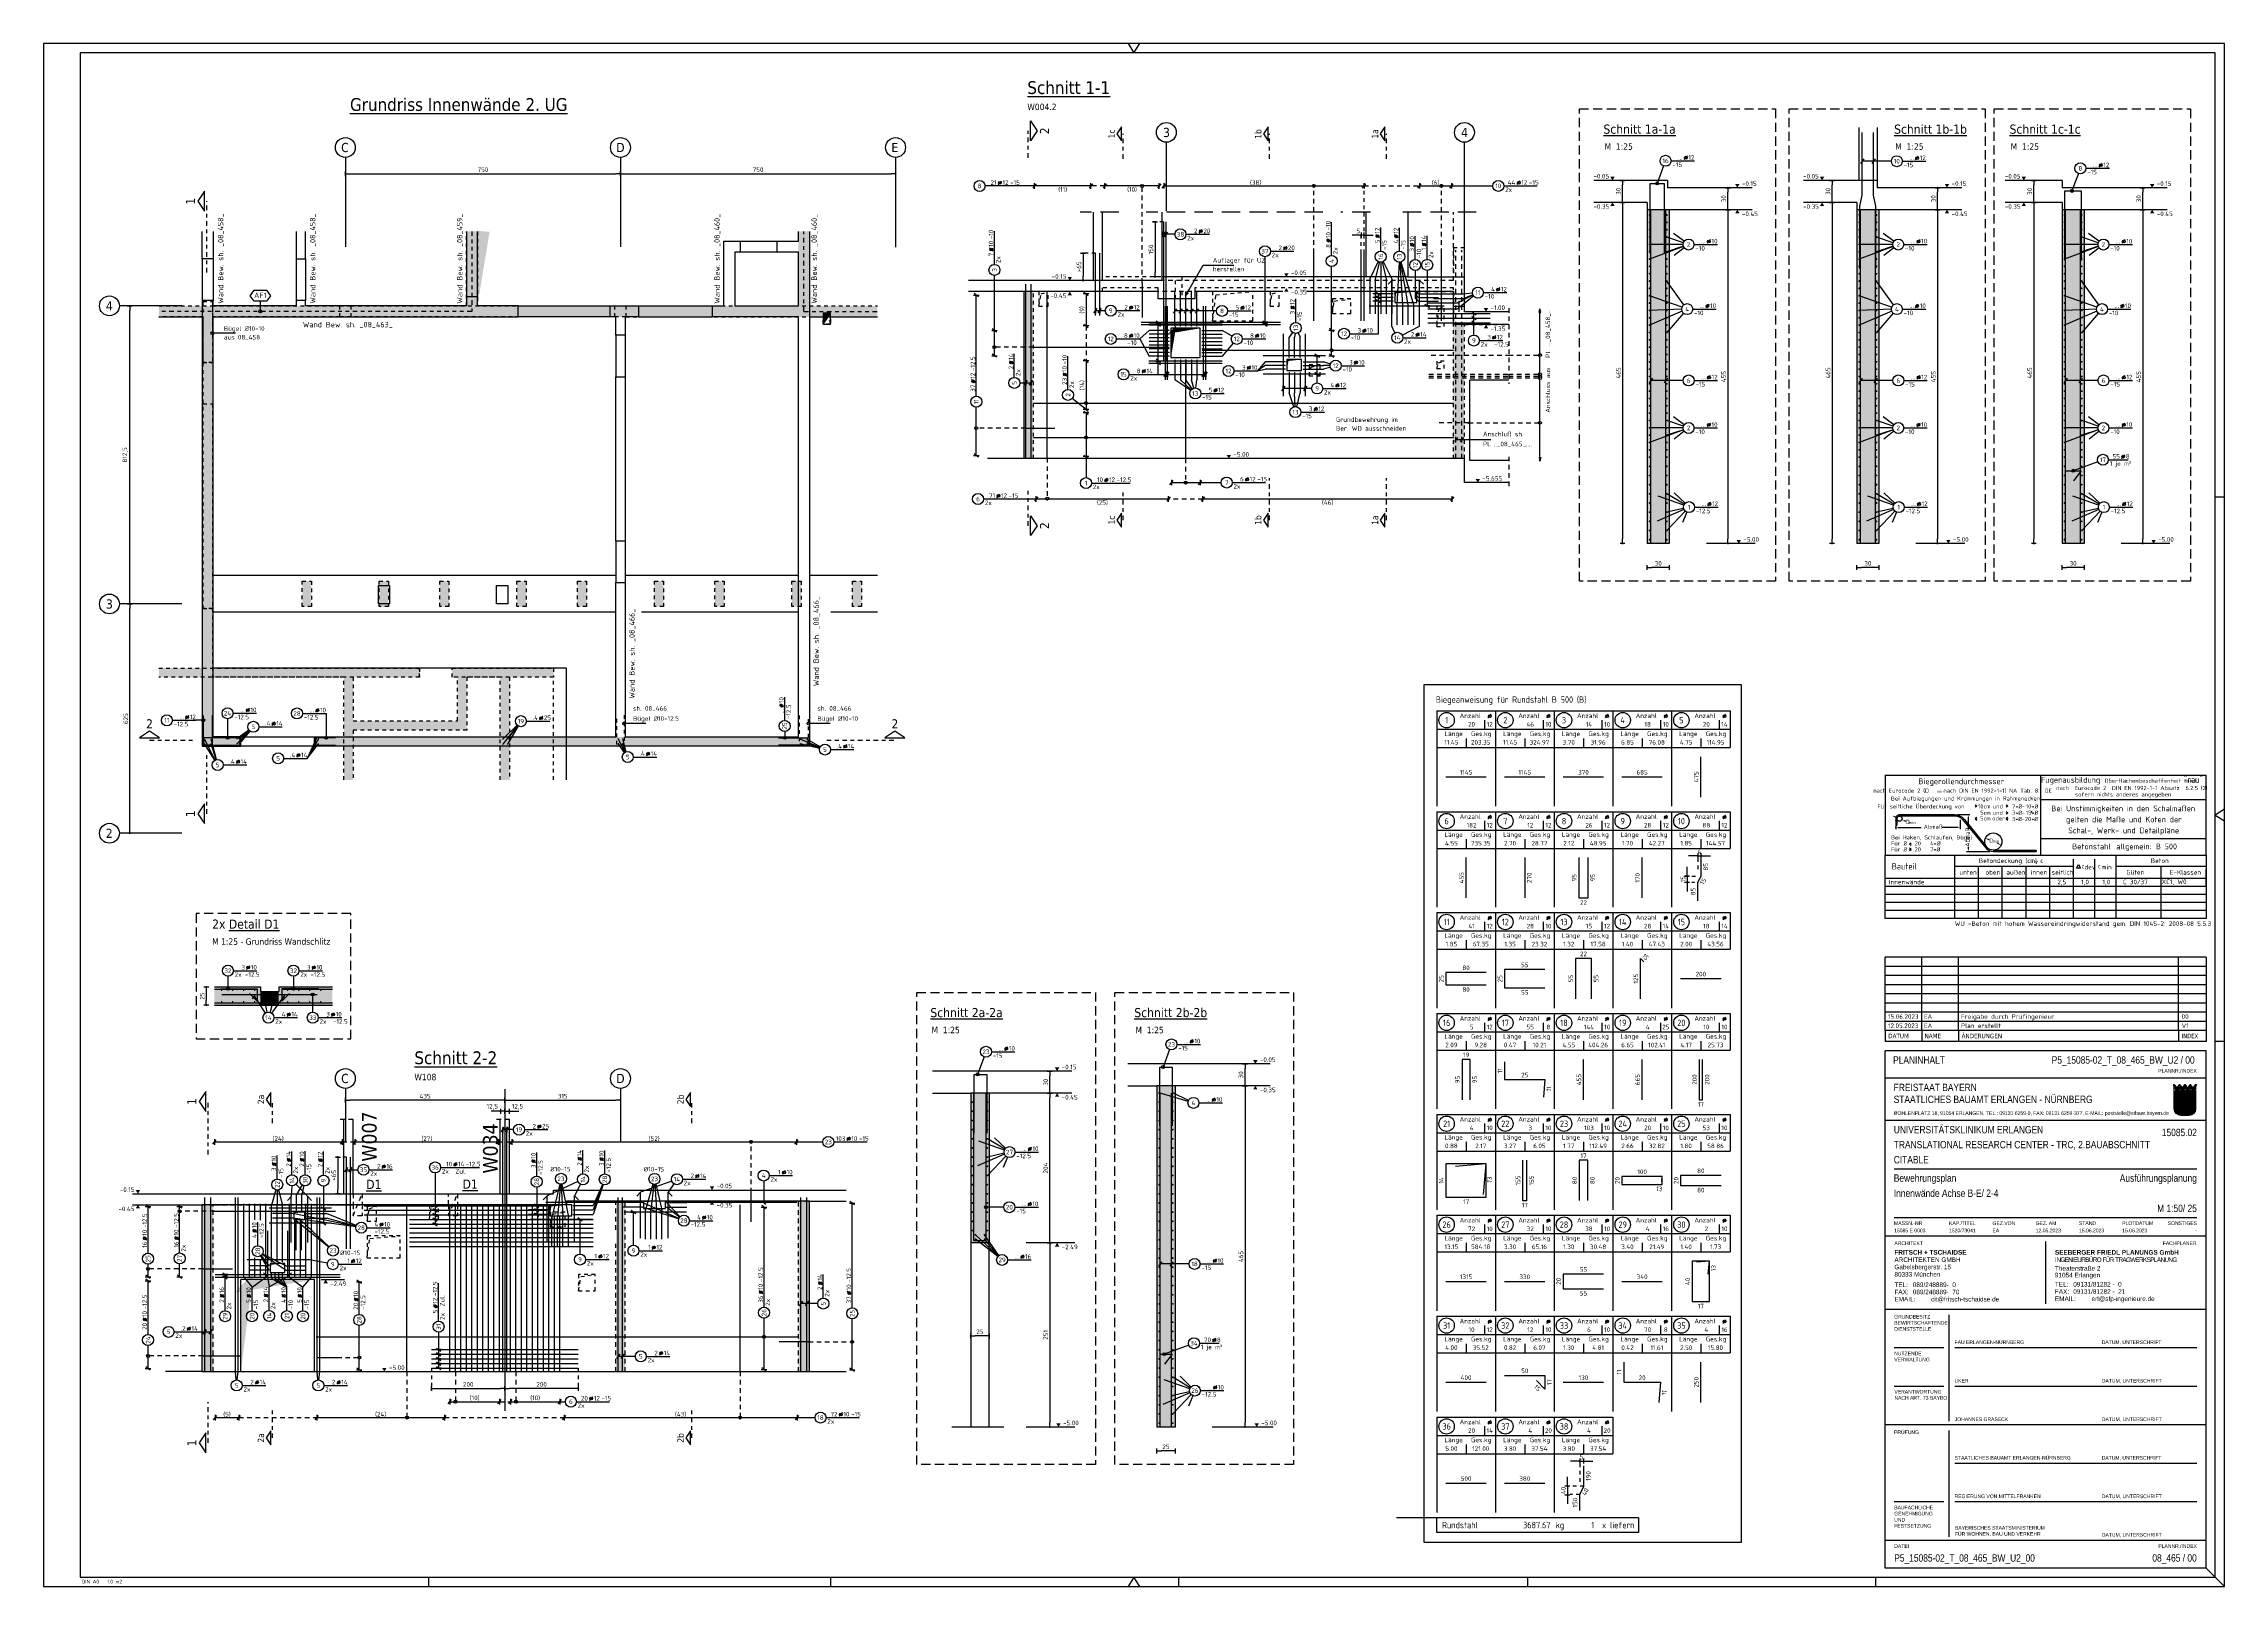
# Model space of a CAD drawing. Extents: x 40 to 141, y 46 to 89.
# Drawn here: x 40 to 99.4, y 46.1 to 88.1 of the extents above; entities that cross this region are included whole.
import ezdxf
from ezdxf.enums import TextEntityAlignment as Align

# ---------------------------------------------------------------- set-up
doc = ezdxf.new("R2010")
doc.units = 0
doc.header["$LTSCALE"] = 0.5
for name, pattern in [('AUSGEZOGEN', [1000.01, 1000, 0.01]), ('DASHDOTSMALL', [1.05, 0.5, -0.25, 0.05, -0.25]), ('DASHEDX2', [1.5, 1, -0.5]), ('DIVIDE2', [0.625, 0.25, -0.125, 0, -0.125, 0, -0.125]), ('DOT', [0.175, 0.05, -0.125]), ('HIDDEN', [0.375, 0.25, -0.125]), ('HIDDEN2', [0.187, 0.125, -0.062]), ('HIDDEN4', [0.12, 0.02, -0.1]), ('PUNKT', [0.175, 0.05, -0.125]), ('STRICHLINIE', [0.75, 0.5, -0.25]), ('STRICHPUNKT2', [0.55, 0.25, -0.125, 0.05, -0.125]), ('VERDECKT', [0.375, 0.25, -0.125])]:
    doc.linetypes.add(name, pattern=pattern)
for name, color, linetype in [('1.UG', 7, 'Continuous'), ('40 A Plankopf Text F+T', 7, 'Continuous'), ('ACHSEN', 7, 'Continuous'), ('AFB', 7, 'Continuous'), ('AFU', 7, 'Continuous'), ('BET-ANS', 7, 'Continuous'), ('BETON', 7, 'Continuous'), ('Brüstung 1.UG', 7, 'Continuous'), ('DD', 7, 'Continuous'), ('DETAIL', 7, 'Continuous'), ('DRUEBER', 7, 'Continuous'), ('grau_dunkel', 7, 'Continuous'), ('grau_mittel', 7, 'Continuous'), ('HILFE', 7, 'Continuous'), ('koten', 7, 'Continuous'), ('MASSE', 7, 'Continuous'), ('OBJEKT', 7, 'Continuous'), ('RAHMEN', 7, 'Continuous'), ('RND', 7, 'Continuous'), ('RND_BILD', 7, 'Continuous'), ('SCHNITTE', 7, 'Continuous'), ('SFP_Achsen', 7, 'Continuous'), ('STEMPEL', 7, 'Continuous'), ('TEXT', 7, 'Continuous'), ('VERDECKT', 7, 'Continuous'), ('WBZ', 7, 'Continuous')]:
    doc.layers.add(name, color=color, linetype=linetype)
doc.layers.add('NOPLOT', color=7, linetype='Continuous', plot=False)
doc.styles.add('ERSTELLTER_STIL_3', font='arial.ttf')
doc.styles.add('ERSTELLTER_STIL_4', font='arialbd.ttf')
doc.styles.add('helv', font='tahoma.ttf')
doc.styles.add('plankopf_ArialN', font='ARIALN.TTF')
doc.styles.add('txt', font='isocp.shx')
doc.linetypes.add('AFU_50K', pattern='A,0.15,["/",Standard,S=0.2,R=0,X=-0.01,Y=-0.1],0.07,["/",Standard,S=0.2,R=0,X=-0.01,Y=-0.1],0.15', length=0.37)
doc.linetypes.add('AFU_50L', pattern='A,0.75,["/",Standard,S=0.2,R=0,X=-0.01,Y=-0.1],0.07,["/",Standard,S=0.2,R=0,X=-0.01,Y=-0.1],0.75', length=1.57)
doc.linetypes.add('AFU_50M', pattern='A,0.45,["/",Standard,S=0.2,R=0,X=-0.01,Y=-0.1],0.07,["/",Standard,S=0.2,R=0,X=-0.01,Y=-0.1],0.45', length=0.97)
doc.dimstyles.new('DOT_I', dxfattribs={"dimscale": 0.5, "dimtxt": 0.25, "dimasz": 0.25, "dimexe": 0.1, "dimexo": 0.3, "dimgap": 0.1, "dimtad": 1, "dimdec": 3, "dimzin": 3, "dimtxsty": 'txt', "dimblk": 'DOT', "dimblk1": 'DOT', "dimblk2": 'DOT', "dimsah": 1, "dimcen": 0.1, "dimse1": 1, "dimse2": 1, "dimazin": 0, "dimtfac": 1, "dimtdec": 4, "dimtix": 1, "dimtmove": 2, "dimatfit": 3, "dimfxl": 0, "dimtvp": 1, "dimtolj": 1, "dimtzin": 0, "dimarcsym": 0})
pattern_1 = [(0, (-322.07857, -163.97815), (8e-17, 0.254), [])]
pattern_2 = [(0, (-40.50401, 463.3533), (0.025, 0.05), [0, -0.05])]

# ---------------------------------------------------------------- blocks, each defined once
blk = doc.blocks.new('Bundeslandwappen')
at = {"lineweight": 9, "true_color": 0xffffff}
for points in [[(-5.8, 16.5), (-6, 16.5), (-6, 16.3), (-5.8, 16.3)], [(-5.1, 15.7), (-5.3, 15.7), (-5.3, 15.5), (-5.1, 15.5)], [(-3.5, 15.7), (-3.7, 15.7), (-3.7, 15.5), (-3.5, 15.5)], [(-2.8, 16.5), (-3, 16.5), (-3, 16.3), (-2.8, 16.3)], [(-2.2, 15.7), (-2.4, 15.7), (-2.4, 15.5), (-2.2, 15.5)], [(-0.6, 15.7), (-0.8, 15.7), (-0.8, 15.5), (-0.6, 15.5)], [(0.1, 16.5), (-0.1, 16.5), (-0.1, 16.3), (0.1, 16.3)], [(0.8, 15.7), (0.6, 15.7), (0.6, 15.5), (0.8, 15.5)], [(2.4, 15.7), (2.2, 15.7), (2.2, 15.5), (2.4, 15.5)], [(3, 16.5), (2.8, 16.5), (2.8, 16.3), (3, 16.3)], [(3.7, 15.7), (3.5, 15.7), (3.5, 15.5), (3.7, 15.5)], [(5.3, 15.7), (5.1, 15.7), (5.1, 15.5), (5.3, 15.5)], [(6, 16.5), (5.8, 16.5), (5.8, 16.3), (6, 16.3)]]:
    blk.add_hatch(color=7, dxfattribs=at).paths.add_polyline_path(points)
at = {"true_color": 0xffffff}
for points in [[(-5.3, 12.6), (-5.7, 12.6), (-5.7, 12.2), (-5.1, 12)], [(-1.4, 10.7), (-5.1, 12), (-3.6, 8.4), (0.1, 7.1)], [(0.9, 12.6), (-2.2, 12.6), (-1.4, 10.7), (2.2, 9.4)], [(4, 12.6), (1.7, 12.6), (4.4, 11.6)], [(-3.6, 8.4), (-5.7, 9.2), (-5.7, 6.2), (-2.1, 4.9)], [(-5.7, 6.1), (-5.7, 3.7, 0.041392), (-5.7, 3.1), (-4.2, 2.6)], [(-0.6, 1.3), (-4.2, 2.6), (-3.3, 0.4, 0.073774), (-2.3, 0.3), (-0.1, 0.3)], [(1.6, 3.6), (-2.1, 4.9), (-0.6, 1.3), (2.4, 0.3, 0.043654), (2.9, 0.4)], [(3.7, 5.8), (0.1, 7.1), (1.6, 3.6), (5.2, 2.3)], [(5.7, 8.1), (2.2, 9.4), (3.7, 5.8), (5.7, 5.1)], [(5.7, 11.2), (4.4, 11.6), (5.7, 8.5)]]:
    blk.add_hatch(color=7, dxfattribs=at).paths.add_polyline_path(points)
at = {"lineweight": 9}
h = blk.add_hatch(dxfattribs=at)
h.set_pattern_fill('ANSI31', color=256, scale=0.08, angle=315, style=0)
h.set_pattern_definition(pattern_1)
h.paths.add_polyline_path([(-5.1, 12), (-5.7, 12.2), (-5.7, 9.2), (-3.6, 8.4)])
h = blk.add_hatch(dxfattribs=at)
h.set_pattern_fill('ANSI31', color=256, scale=0.08, angle=315, style=0)
h.set_pattern_definition(pattern_1)
h.paths.add_polyline_path([(-2.2, 12.6), (-5.3, 12.6), (-5.1, 12), (-1.4, 10.7)])
h = blk.add_hatch(dxfattribs=at)
h.set_pattern_fill('ANSI31', color=256, scale=0.08, angle=315, style=0)
h.set_pattern_definition(pattern_1)
h.paths.add_polyline_path([(4.4, 11.6), (1.7, 12.6), (0.9, 12.6), (2.2, 9.4), (5.7, 8.1), (5.7, 8.5)])
h = blk.add_hatch(dxfattribs=at)
h.set_pattern_fill('ANSI31', color=256, scale=0.08, angle=315, style=0)
h.set_pattern_definition(pattern_1)
h.paths.add_polyline_path([(5.7, 12.6), (4, 12.6), (4.4, 11.6), (5.7, 11.2)])
h = blk.add_hatch(dxfattribs=at)
h.set_pattern_fill('ANSI31', color=256, scale=0.08, angle=315, style=0)
h.set_pattern_definition(pattern_1)
h.paths.add_polyline_path([(-2.1, 4.9), (-5.7, 6.2), (-5.7, 6.1), (-4.2, 2.6), (-0.6, 1.3)])
h = blk.add_hatch(dxfattribs=at)
h.set_pattern_fill('ANSI31', color=256, scale=0.08, angle=315, style=0)
h.set_pattern_definition(pattern_1)
h.paths.add_polyline_path([(-4.2, 2.6), (-5.7, 3.1, 0.285055), (-3.3, 0.4)])
h = blk.add_hatch(dxfattribs=at)
h.set_pattern_fill('ANSI31', color=256, scale=0.08, angle=315, style=0)
h.set_pattern_definition(pattern_1)
h.paths.add_polyline_path([(0.1, 7.1), (-3.6, 8.4), (-2.1, 4.9), (1.6, 3.6)])
h = blk.add_hatch(dxfattribs=at)
h.set_pattern_fill('ANSI31', color=256, scale=0.08, angle=315, style=0)
h.set_pattern_definition(pattern_1)
h.paths.add_polyline_path([(2.2, 9.4), (-1.4, 10.7), (0.1, 7.1), (3.7, 5.8)])
h = blk.add_hatch(dxfattribs=at)
h.set_pattern_fill('ANSI31', color=256, scale=0.08, angle=315, style=0)
h.set_pattern_definition(pattern_1)
h.paths.add_polyline_path([(-0.6, 1.3), (-0.1, 0.3), (2.3, 0.3, 0.004354), (2.4, 0.3)])
h = blk.add_hatch(dxfattribs=at)
h.set_pattern_fill('ANSI31', color=256, scale=0.08, angle=315, style=0)
h.set_pattern_definition(pattern_1)
h.paths.add_polyline_path([(5.3, 2.1), (5.2, 2.3), (1.6, 3.6), (2.9, 0.4, 0.22704)])
h = blk.add_hatch(dxfattribs=at)
h.set_pattern_fill('ANSI31', color=256, scale=0.08, angle=315, style=0)
h.set_pattern_definition(pattern_1)
h.paths.add_polyline_path([(5.7, 5.1), (3.7, 5.8), (5.2, 2.3), (5.4, 2.2, 0.111178), (5.7, 3.7)])
for p, q in [((-6, 16.1), (-6, 3.7)), ((-6, 13.3), (6, 13.3)), ((-6, 12.9), (6, 12.9)), ((-5.7, 12.6), (-5.7, 3.7)), ((-5.7, 12.6), (5.7, 12.6)), ((-5.7, 12.2), (5.7, 8.1)), ((-5.6, 16.6), (-5.6, 16.7)), ((-5.6, 15), (-5.6, 15.2)), ((-5.3, 15.2), (-5.3, 15)), ((-4.7, 14.5), (-5.3, 14.5)), ((-5.3, 12.6), (-0.1, 0.3)), ((-4.1, 14.5), (-3.5, 14.5)), ((-3.5, 15.2), (-3.5, 15)), ((-3.4, 13.9), (-2.9, 14.2)), ((-2.9, 13.6), (-3.4, 13.9)), ((-3.2, 16.6), (-3.2, 16.7)), ((-3.2, 15), (-3.2, 15.2)), ((-2.9, 15.6), (-2.9, 14.5)), ((-2.9, 14.2), (-2.5, 13.9)), ((-2.5, 13.9), (-2.9, 13.6)), ((-2.7, 16.6), (-2.7, 16.7)), ((-2.7, 15), (-2.7, 15.2)), ((-2.4, 15.2), (-2.4, 15)), ((-1.7, 14.5), (-2.3, 14.5)), ((-2.2, 12.6), (2.9, 0.4)), ((-1.2, 14.5), (-0.6, 14.5)), ((-0.5, 15.2), (-0.5, 15)), ((0, 14.2), (-0.4, 13.9)), ((-0.4, 13.9), (0, 13.6)), ((-0.3, 16.6), (-0.2, 16.7)), ((-0.2, 15), (-0.2, 15.2)), ((0, 15.6), (0, 14.5)), ((0.4, 13.9), (0, 14.2)), ((0, 13.6), (0.4, 13.9)), ((0.3, 16.6), (0.2, 16.7)), ((0.2, 15), (0.2, 15.2)), ((0.5, 15.2), (0.5, 15)), ((1.2, 14.5), (0.6, 14.5)), ((0.9, 12.6), (5.3, 2.1)), ((1.7, 14.5), (2.3, 14.5)), ((1.7, 12.6), (5.7, 11.2)), ((2.4, 15.2), (2.4, 15)), ((2.9, 14.2), (2.5, 13.9)), ((2.5, 13.9), (2.9, 13.6)), ((2.7, 16.6), (2.7, 16.7)), ((2.7, 15), (2.7, 15.2)), ((2.9, 15.6), (2.9, 14.5)), ((3.4, 13.9), (2.9, 14.2)), ((2.9, 13.6), (3.4, 13.9)), ((3.2, 16.6), (3.2, 16.7)), ((3.2, 15), (3.2, 15.2)), ((3.5, 15.2), (3.5, 15)), ((4.1, 14.5), (3.5, 14.5)), ((4, 12.6), (5.7, 8.5)), ((4.7, 14.5), (5.3, 14.5)), ((5.3, 15.2), (5.3, 15)), ((5.6, 16.6), (5.6, 16.7)), ((5.6, 15), (5.6, 15.2)), ((5.7, 3.7), (5.7, 12.6)), ((6, 3.7), (6, 16.1)), ((-5.7, 9.2), (5.7, 5.1)), ((-5.7, 6.2), (5.4, 2.2)), ((-5.7, 6.1), (-3.3, 0.4)), ((-5.7, 3.1), (2.4, 0.3)), ((-2.3, 0.3), (2.3, 0.3)), ((-2.3, 0), (2.3, 0))]:
    blk.add_line(p, q, dxfattribs=at)
for points in [[(-5.8, 16.3), (-6, 16.3), (-6, 16.5), (-5.8, 16.5)], [(-5.1, 15.5), (-5.3, 15.5), (-5.3, 15.7), (-5.1, 15.7)], [(-4.1, 13.7), (-4.8, 13.7), (-4.8, 14.1), (-4.1, 14.1)], [(-3.7, 15.5), (-3.5, 15.5), (-3.5, 15.7), (-3.7, 15.7)], [(-2.8, 16.3), (-3, 16.3), (-3, 16.5), (-2.8, 16.5)], [(-2.2, 15.5), (-2.4, 15.5), (-2.4, 15.7), (-2.2, 15.7)], [(-1.8, 13.7), (-1, 13.7), (-1, 14.1), (-1.8, 14.1)], [(-0.8, 15.5), (-0.6, 15.5), (-0.6, 15.7), (-0.8, 15.7)], [(0.1, 16.3), (-0.1, 16.3), (-0.1, 16.5), (0.1, 16.5)], [(0.8, 15.5), (0.6, 15.5), (0.6, 15.7), (0.8, 15.7)], [(1.8, 13.7), (1, 13.7), (1, 14.1), (1.8, 14.1)], [(2.2, 15.5), (2.4, 15.5), (2.4, 15.7), (2.2, 15.7)], [(3, 16.3), (2.8, 16.3), (2.8, 16.5), (3, 16.5)], [(3.7, 15.5), (3.5, 15.5), (3.5, 15.7), (3.7, 15.7)], [(4.1, 13.7), (4.8, 13.7), (4.8, 14.1), (4.1, 14.1)], [(5.1, 15.5), (5.3, 15.5), (5.3, 15.7), (5.1, 15.7)], [(5.8, 16.3), (6, 16.3), (6, 16.5), (5.8, 16.5)]]:
    blk.add_lwpolyline(points, close=True, dxfattribs=at)
for centre in [(-5.3, 13.9), (-3.7, 13.9), (-2.2, 13.9), (-0.7, 13.9), (0.7, 13.9), (2.2, 13.9), (3.7, 13.9), (5.3, 13.9)]:
    blk.add_circle(centre, 0.123, dxfattribs=at)
for centre, radius, start, end in [((-5.9, 16.5), 0.362, 44.6681, 253.1183), ((-5.7, 16.7), 0.05, 6.6615, 44.6681), ((-5.6, 16.6), 0.05, 186.6615, 265.6209), ((-5.6, 16.3), 0.281, 346.0232, 85.6209), ((-5.4, 16), 0.179, 74.7883, 15.1356), ((-5.5, 15.2), 0.157, 3.2756, 179.5521), ((-5.2, 15), 0.453, 182.8328, 261.3043), ((-5.4, 16.2), 0.05, 254.7883, 346.0232), ((-5.2, 16), 0.05, 93.0633, 195.1356), ((-5.3, 15.2), 0.191, 249.6358, 3.0857), ((-5.2, 15.9), 0.224, 350.9542, 93.0633), ((-5, 15.2), 0.05, 82.9467, 183.0857), ((-5, 15.5), 0.249, 262.9467, 77.8855), ((-4.9, 15.8), 0.05, 170.9542, 257.8855), ((-4.6, 14.9), 0.224, 71.4, 0), ((-4.7, 14.9), 0.312, 275.9649, 353.9773), ((-4.4, 15.2), 0.208, 317.0775, 222.9225), ((-4.2, 14.9), 0.224, 180, 108.6), ((-4.1, 14.9), 0.312, 186.0227, 264.0351), ((-3.8, 15.5), 0.249, 102.1145, 277.0533), ((-3.9, 15.8), 0.05, 282.1145, 9.0458), ((-3.6, 15.9), 0.224, 86.9367, 189.0458), ((-3.8, 15.2), 0.05, 356.9143, 97.0533), ((-3.5, 15.2), 0.191, 176.9143, 290.3642), ((-3.4, 16), 0.179, 164.8644, 105.2117), ((-3.6, 16), 0.05, 344.8644, 86.9367), ((-3.2, 16.3), 0.281, 94.3791, 193.9768), ((-3.4, 16.2), 0.05, 193.9768, 285.2117), ((-3.3, 15.2), 0.157, 0.4479, 176.7244), ((-3.6, 15), 0.453, 278.6957, 357.1672), ((-2.9, 16.6), 0.264, 24.0166, 155.3409), ((-3.1, 16.7), 0.05, 155.2288, 173.3385), ((-3.2, 16.6), 0.05, 274.3791, 353.3385), ((-2.7, 16.7), 0.05, 6.6615, 24.0166), ((-2.6, 16.6), 0.05, 186.6615, 265.6209), ((-2.5, 16), 0.179, 74.7883, 15.1356), ((-2.6, 15.2), 0.157, 3.2756, 179.5521), ((-2.3, 15), 0.453, 182.8328, 261.3043), ((-2.7, 16.3), 0.281, 346.0232, 85.6209), ((-2.4, 16.2), 0.05, 254.7883, 346.0232), ((-2.3, 15.2), 0.191, 249.6358, 3.0857), ((-2.3, 15.9), 0.224, 350.9542, 93.0633), ((-2.3, 16), 0.05, 93.0633, 195.1356), ((-2.1, 15.5), 0.249, 262.9467, 77.8855), ((-2.1, 15.2), 0.05, 82.9467, 183.0857), ((-2, 15.8), 0.05, 170.9542, 257.8855), ((-1.7, 14.9), 0.224, 71.4, 0), ((-1.5, 15.2), 0.208, 317.0775, 222.9225), ((-1.8, 14.9), 0.312, 275.9649, 353.9773), ((-1.2, 14.9), 0.224, 180, 108.6), ((-1.2, 14.9), 0.312, 186.0227, 264.0351), ((-0.9, 15.5), 0.249, 102.1145, 277.0533), ((-0.7, 15.9), 0.224, 86.9367, 189.0458), ((-0.9, 15.8), 0.05, 282.1145, 9.0458), ((-0.8, 15.2), 0.05, 356.9143, 97.0533), ((-0.6, 15.2), 0.191, 176.9143, 290.3642), ((-0.7, 16), 0.05, 344.8644, 86.9367), ((-0.3, 16.3), 0.281, 94.3791, 193.9768), ((-0.4, 16), 0.179, 164.8644, 105.2117), ((-0.5, 16.2), 0.05, 193.9768, 285.2117), ((-0.7, 15), 0.453, 278.6957, 357.1672), ((-0.4, 15.2), 0.157, 0.4479, 176.7244), ((-0.3, 16.6), 0.05, 274.3791, 353.3385), ((0, 16.6), 0.264, 24.0166, 155.3409), ((-0.2, 16.7), 0.05, 155.2288, 173.3385), ((0.2, 16.7), 0.05, 6.6615, 24.0166), ((0.4, 15.2), 0.157, 3.2756, 179.5521), ((0.7, 15), 0.453, 182.8328, 261.3043), ((0.3, 16.6), 0.05, 186.6615, 265.6209), ((0.3, 16.3), 0.281, 346.0232, 85.6209), ((0.4, 16), 0.179, 74.7883, 15.1356), ((0.5, 16.2), 0.05, 254.7883, 346.0232), ((0.6, 15.2), 0.191, 249.6358, 3.0857), ((0.7, 16), 0.05, 93.0633, 195.1356), ((0.7, 15.9), 0.224, 350.9542, 93.0633), ((0.8, 15.2), 0.05, 82.9467, 183.0857), ((0.9, 15.5), 0.249, 262.9467, 77.8855), ((0.9, 15.8), 0.05, 170.9542, 257.8855), ((1.2, 14.9), 0.224, 71.4, 0), ((1.2, 14.9), 0.312, 275.9649, 353.9773), ((1.5, 15.2), 0.208, 317.0775, 222.9225), ((1.7, 14.9), 0.224, 180, 108.6), ((1.8, 14.9), 0.312, 186.0227, 264.0351), ((2.1, 15.5), 0.249, 102.1145, 277.0533), ((2.3, 15.9), 0.224, 86.9367, 189.0458), ((2, 15.8), 0.05, 282.1145, 9.0458), ((2.1, 15.2), 0.05, 356.9143, 97.0533), ((2.3, 15.2), 0.191, 176.9143, 290.3642), ((2.5, 16), 0.179, 164.8644, 105.2117), ((2.3, 16), 0.05, 344.8644, 86.9367), ((2.3, 15), 0.453, 278.6957, 357.1672), ((2.7, 16.3), 0.281, 94.3791, 193.9768), ((2.4, 16.2), 0.05, 193.9768, 285.2117), ((2.6, 15.2), 0.157, 0.4479, 176.7244), ((2.6, 16.6), 0.05, 274.3791, 353.3385), ((2.9, 16.6), 0.264, 24.0166, 155.3409), ((2.7, 16.7), 0.05, 155.2288, 173.3385), ((3.1, 16.7), 0.05, 6.6615, 24.0166), ((3.2, 16.6), 0.05, 186.6615, 265.6209), ((3.2, 16.3), 0.281, 346.0232, 85.6209), ((3.4, 16), 0.179, 74.7883, 15.1356), ((3.3, 15.2), 0.157, 3.2756, 179.5521), ((3.6, 15), 0.453, 182.8328, 261.3043), ((3.4, 16.2), 0.05, 254.7883, 346.0232), ((3.6, 16), 0.05, 93.0633, 195.1356), ((3.5, 15.2), 0.191, 249.6358, 3.0857), ((3.6, 15.9), 0.224, 350.9542, 93.0633), ((3.8, 15.2), 0.05, 82.9467, 183.0857), ((3.8, 15.5), 0.249, 262.9467, 77.8855), ((3.9, 15.8), 0.05, 170.9542, 257.8855), ((4.2, 14.9), 0.224, 71.4, 0), ((4.1, 14.9), 0.312, 275.9649, 353.9773), ((4.4, 15.2), 0.208, 317.0775, 222.9225), ((4.6, 14.9), 0.224, 180, 108.6), ((4.7, 14.9), 0.312, 186.0227, 264.0351), ((5, 15.5), 0.249, 102.1145, 277.0533), ((4.9, 15.8), 0.05, 282.1145, 9.0458), ((5.2, 15.9), 0.224, 86.9367, 189.0458), ((5, 15.2), 0.05, 356.9143, 97.0533), ((5.3, 15.2), 0.191, 176.9143, 290.3642), ((5.4, 16), 0.179, 164.8644, 105.2117), ((5.2, 16), 0.05, 344.8644, 86.9367), ((5.6, 16.3), 0.281, 94.3791, 193.9768), ((5.4, 16.2), 0.05, 193.9768, 285.2117), ((5.5, 15.2), 0.157, 0.4479, 176.7244), ((5.2, 15), 0.453, 278.6957, 357.1672), ((5.9, 16.5), 0.362, 286.8817, 135.3319), ((5.7, 16.7), 0.05, 135.3319, 173.3385), ((5.6, 16.6), 0.05, 274.3791, 353.3385), ((-2.3, 3.7), 3.7, 180, 270), ((-2.3, 3.7), 3.4, 180, 270), ((2.3, 3.7), 3.7, 270, 0), ((2.3, 3.7), 3.4, 270, 0)]:
    blk.add_arc(centre, radius, start, end, dxfattribs=at)
blk = doc.blocks.new('Plankopf_PU')
for p, q in [((-18.5, 25.4), (-18.5, 27.7)), ((-1, 27.7), (-18.5, 27.7)), ((-1, 27.7), (-18.5, 27.7)), ((-1, 25.4), (-1, 27.7)), ((-1, 25.4), (-18.5, 25.4)), ((-1, 25.4), (-18.5, 25.4)), ((-18.5, 19.1), (-18.5, 25.4)), ((-1, 19.1), (-1, 25.4)), ((-1.5, 22.75), (-18, 22.75)), ((-18.5, 15.1), (-18.5, 19.1)), ((-1, 19.1), (-18.5, 19.1)), ((-18, 20.1), (-1.5, 20.1)), ((-1, 15.1), (-1, 19.1)), ((-9.75, 18.8), (-9.75, 15.4)), ((-1, 15.1), (-18.5, 15.1)), ((-1, 15.1), (-18.5, 15.1)), ((-18.5, 8.8), (-18.5, 15.1)), ((-15, 9), (-15, 14.8)), ((-1, 8.8), (-1, 15.1)), ((-15.3, 13), (-18, 13)), ((-1.5, 13), (-14.7, 13)), ((-15.3, 10.9), (-18, 10.9)), ((-1.5, 10.9), (-14.7, 10.9)), ((-18.5, 2.5), (-18.5, 8.8)), ((-1, 8.8), (-18.5, 8.8)), ((-15, 2.7), (-15, 8.5)), ((-1, 2.5), (-1, 8.8)), ((-1.5, 6.7), (-14.7, 6.7)), ((-15.3, 4.6), (-18, 4.6)), ((-1.5, 4.6), (-14.7, 4.6)), ((-1, 2.5), (-18.5, 2.5)), ((-18.5, 1), (-18.5, 2.5)), ((-1, 2.5), (-18.5, 2.5)), ((-1, 1), (-1, 2.5)), ((-1, 1), (-18.5, 1))]:
    blk.add_line(p, q)
at = {"xscale": 0.1, "yscale": 0.1, "zscale": 0.1}
blk.add_blockref('Bundeslandwappen', (-2.15, 25.67), dxfattribs=at)
at = {"linetype": 'AUSGEZOGEN', "lineweight": 35, "style": 'plankopf_ArialN'}
for s, height, p in [('FREISTAAT BAYERN', 0.4, (-18.03, 27.4)), ('PRÜFUNG', 0.2, (-18.01, 8.5))]:
    blk.add_text(s, height=height, dxfattribs=at).set_placement(p, align=Align.TOP_LEFT)
blk.add_text('STAATLICHES BAUAMT ERLANGEN - NÜRNBERG', height=0.4, dxfattribs=at).set_placement((-18.03, 26.55), align=Align.MIDDLE_LEFT)
at = {"style": 'plankopf_ArialN'}
for s, p in [('BOHLENPLATZ 18, 91054 ERLANGEN, TEL.: 09131 6259-0, FAX: 09131 6259-377, E-MAIL: poststelle@stbaer.bayern.de', (-18.01, 25.7)), ('MASSN.-NR', (-18.01, 19.7)), ('KAP./TITEL', (-15.01, 19.7)), ('GEZ.VON', (-12.64, 19.7)), ('GEZ. AM', (-10.29, 19.7)), ('STAND', (-7.93, 19.7)), ('PLOTDATUM', (-5.57, 19.7)), ('FAU ERLANGEN-NÜRNBERG', (-14.71, 13.21)), ('DATUM, UNTERSCHRIFT', (-6.69, 13.21)), ('UKER', (-14.71, 11.11)), ('DATUM, UNTERSCHRIFT', (-6.68, 11.11)), ('JOHANNES GRASECK', (-14.7, 9.01)), ('DATUM, UNTERSCHRIFT', (-6.68, 9.01)), ('STAATLICHES BAUAMT ERLANGEN-NÜRNBERG', (-14.71, 6.91)), ('DATUM, UNTERSCHRIFT', (-6.69, 6.91)), ('REGIERUNG VON MITTELFRANKEN', (-14.71, 4.81)), ('DATUM, UNTERSCHRIFT', (-6.68, 4.81)), ('DATUM, UNTERSCHRIFT', (-6.68, 2.71)), ('DATEI', (-18, 2.1))]:
    blk.add_text(s, height=0.2, dxfattribs=at).set_placement(p)
for s, p in [('SONSTIGES', (-1.49, 19.7)), ('PLANNR./INDEX', (-1.5, 2.1))]:
    blk.add_text(s, height=0.2, dxfattribs=at).set_placement(p, align=Align.RIGHT)
at = {"linetype": 'AUSGEZOGEN', "lineweight": 35, "style": 'plankopf_ArialN'}
blk.add_text('ARCHITEKT', height=0.2, dxfattribs=at).set_placement((-17.99, 18.61))
blk.add_text('FACHPLANER', height=0.2, dxfattribs=at).set_placement((-1.52, 18.61), align=Align.RIGHT)
at = {"insert": (-5.57, 19.3), "char_height": 0.2, "attachment_point": 7, "style": 'plankopf_ArialN'}
blk.add_mtext('15.06.2023', dxfattribs=at)
at = {"char_height": 0.2, "attachment_point": 1, "style": 'plankopf_ArialN'}
for s, insert, width in [('GRUNDBESITZ\\PBEWIRTSCHAFTENDE DIENSTSTELLE', (-18, 14.8), 2.5), ('NUTZENDE^JVERWALTUNG', (-18, 12.8), 2.6984), ('VERANTWORTUNG  NACH ART. 73 BAYBO', (-17.99, 10.71), 2.6877), ('BAUFACHLICHE GENEHMIGUNG UND FESTSETZUNG', (-18, 4.4), 2.2311), ('BAYERISCHES STAATSMINISTERIUM ^JFÜR WOHNEN, BAU UND VERKEHR', (-14.69, 3.29), 9.2941)]:
    blk.add_mtext(s, dxfattribs=dict(at, insert=insert, width=width))
at = {"style": 'plankopf_ArialN'}
for tag, p in [('PROJEKTBEZEICHNUNGZ1', (-18.03, 24.58)), ('PROJEKTBEZEICHNUNGZ2', (-18.03, 23.76)), ('PROJEKTBEZEICHNUNGZ3', (-18.03, 22.94))]:
    blk.add_attdef(tag, text='', height=0.4, dxfattribs=at).set_placement(p, align=Align.BOTTOM_LEFT)
for tag, p in [('GEB.-NR', (-1.5, 24.95)), ('0.000X', (-1.51, 1.75))]:
    blk.add_attdef(tag, text='', height=0.4, dxfattribs=at).set_placement(p, align=Align.TOP_RIGHT)
for tag, p, height in [('PLANINHALTZ1', (-18.03, 22.06), 0.4), ('PLANINHALTZ2', (-18.03, 21.23), 0.4), ('PLANINHALTZ3', (-18.03, 20.41), 0.4), ('MASSN.-NR', (-18.01, 19.3), 0.2), ('KAPITEL/TITEL', (-15.01, 19.3), 0.2), ('GEZ_VON', (-12.64, 19.3), 0.2), ('GEZ_AM', (-10.29, 19.3), 0.2), ('STAND', (-7.93, 19.3), 0.2)]:
    blk.add_attdef(tag, p, '', height=height, dxfattribs=at)
for tag, height, p in [('PROJEKTKATEGORIE', 0.4, (-1.5, 21.23)), ('PLANUNGSPHASE', 0.4, (-1.5, 22.06)), ('MAßSTAB', 0.4, (-1.5, 20.41)), ('SONSTIGES', 0.2, (-1.5, 19.3))]:
    blk.add_attdef(tag, text='', height=height, dxfattribs=at).set_placement(p, align=Align.RIGHT)
at = {"layer": '40 A Plankopf Text F+T', "color": 7, "linetype": 'Continuous', "lineweight": 13, "char_height": 0.25, "attachment_point": 7}
for s, insert, style in [('\\A1;ARCHITEKTEN GMBH', (-17.99, 17.68), 'ERSTELLTER_STIL_3'), ('\\A1;FRITSCH + TSCHAIDSE ', (-17.99, 18.08), 'ERSTELLTER_STIL_4'), ('\\A1;SEEBERGER FRIEDL PLANUNGS GmbH', (-9.24, 18.08), 'ERSTELLTER_STIL_4'), ('\\A1;{\\T0.8;INGENIEURBÜRO FÜR TRAGWERKSPLANUNG}', (-9.24, 17.68), 'ERSTELLTER_STIL_3'), ('\\A1;Gabelsbergerstr. 15', (-17.99, 17.21), 'ERSTELLTER_STIL_3'), ('\\A1;80333 München', (-17.99, 16.88), 'ERSTELLTER_STIL_3'), ('\\A1;Theaterstraße 2', (-9.24, 17.21), 'ERSTELLTER_STIL_3'), ('\\A1;91054 Erlangen', (-9.24, 16.77), 'ERSTELLTER_STIL_3')]:
    blk.add_mtext(s, dxfattribs=dict(at, insert=insert, style=style))
at = {"layer": '40 A Plankopf Text F+T', "color": 7, "linetype": 'Continuous', "lineweight": 13, "char_height": 0.25, "attachment_point": 7, "line_spacing_factor": 0.945293, "style": 'ERSTELLTER_STIL_3'}
for s, insert in [('\\A1;TEL: ^I089/248889-  0\\PFAX: ^I089/248889-  70\\PEMAIL: ^Icit@fritsch-tschaidse.de', (-17.99, 15.48)), ('\\A1;TEL: ^I09131/81282 -  0\\PFAX: ^I09131/81282 -  21\\PEMAIL: ^Ierl@sfp-ingenieure.de', (-9.24, 15.48))]:
    blk.add_mtext(s, dxfattribs=dict(at, insert=insert))
blk = doc.blocks.new('Plankopf-ER')
at = {"layer": 'RAHMEN', "color": 7, "linetype": 'Continuous'}
for p, q in [((-0.5, 4.6), (-18, 4.6)), ((-18, 4.1), (-18, 4.6)), ((-0.5, 4.1), (-18, 4.1)), ((-18, 3.6), (-18, 4.1)), ((-0.5, 3.6), (-18, 3.6)), ((-18, 3.1), (-18, 3.6)), ((-16, 4.1), (-16, 4.6)), ((-16, 3.6), (-16, 4.1)), ((-16, 3.1), (-16, 3.6)), ((-14, 4.1), (-14, 4.6)), ((-14, 3.6), (-14, 4.1)), ((-14, 3.1), (-14, 3.6)), ((-2, 4.1), (-2, 4.6)), ((-2, 3.6), (-2, 4.1)), ((-2, 3.1), (-2, 3.6)), ((-0.5, 4.6), (-0.5, 4.1)), ((-0.5, 4.1), (-0.5, 3.6)), ((-0.5, 3.6), (-0.5, 3.1)), ((-0.5, 3.1), (-18, 3.1)), ((-18, 2.6), (-18, 3.1)), ((-0.5, 2.6), (-18, 2.6)), ((-18, 2.1), (-18, 2.6)), ((-16, 2.6), (-16, 3.1)), ((-16, 2.1), (-16, 2.6)), ((-14, 2.6), (-14, 3.1)), ((-14, 2.1), (-14, 2.6)), ((-2, 2.6), (-2, 3.1)), ((-2, 2.1), (-2, 2.6)), ((-0.5, 3.1), (-0.5, 2.6)), ((-0.5, 2.6), (-0.5, 2.1)), ((-0.5, 2.1), (-18, 2.1)), ((-18, 1.6), (-18, 2.1)), ((-0.5, 1.6), (-18, 1.6)), ((-18, 1.1), (-18, 1.6)), ((-16, 1.6), (-16, 2.1)), ((-16, 1.1), (-16, 1.6)), ((-14, 1.6), (-14, 2.1)), ((-14, 1.1), (-14, 1.6)), ((-2, 1.6), (-2, 2.1)), ((-2, 1.1), (-2, 1.6)), ((-0.5, 2.1), (-0.5, 1.6)), ((-0.5, 1.6), (-0.5, 1.1)), ((-0.5, 1.1), (-18, 1.1)), ((-18, 0.6), (-18, 1.1)), ((-0.5, 0.6), (-18, 0.6)), ((-18, 0.6), (-18, 0)), ((-0.5, 0), (-18, 0)), ((-16, 0.6), (-16, 1.1)), ((-16, 0.6), (-16, 0)), ((-14, 0.6), (-14, 1.1)), ((-14, 0.6), (-14, 0)), ((-2, 0.6), (-2, 1.1)), ((-2, 0.6), (-2, 0)), ((-0.5, 1.1), (-0.5, 0.6)), ((-0.5, 0.6), (-0.5, 0))]:
    blk.add_line(p, q, dxfattribs=at)
at = {"layer": 'RAHMEN', "color": 7, "linetype": 'Continuous', "style": 'txt'}
for tag, p in [('INDEX-D8', (-17.84, 4.24)), ('INDEX-D7', (-17.84, 3.74)), ('INDEX-N8', (-15.88, 4.24)), ('INDEX-N7', (-15.88, 3.74)), ('INDEX-X8', (-13.86, 4.24)), ('INDEX-X7', (-13.86, 3.74)), ('INDEX8', (-1.83, 4.24)), ('INDEX7', (-1.83, 3.74)), ('INDEX-D6', (-17.84, 3.24)), ('INDEX-D5', (-17.84, 2.74)), ('INDEX-D4', (-17.84, 2.24)), ('INDEX-N6', (-15.88, 3.24)), ('INDEX-N5', (-15.88, 2.74)), ('INDEX-N4', (-15.88, 2.24)), ('INDEX-X6', (-13.86, 3.24)), ('INDEX-X5', (-13.86, 2.74)), ('INDEX-X4', (-13.86, 2.24)), ('INDEX6', (-1.83, 3.24)), ('INDEX5', (-1.83, 2.74)), ('INDEX4', (-1.83, 2.24)), ('INDEX-D3', (-17.84, 1.74)), ('INDEX-D2', (-17.84, 1.24)), ('INDEX-N3', (-15.88, 1.74)), ('INDEX-N2', (-15.88, 1.24)), ('INDEX-X3', (-13.86, 1.74)), ('INDEX-X2', (-13.86, 1.24)), ('INDEX3', (-1.83, 1.74)), ('INDEX2', (-1.83, 1.24)), ('INDEX-D1', (-17.84, 0.74)), ('INDEX-N1', (-15.88, 0.74)), ('INDEX-X1', (-13.86, 0.74)), ('INDEX1', (-1.83, 0.74))]:
    blk.add_attdef(tag, p, '', height=0.25, dxfattribs=at)
at = {"layer": 'STEMPEL', "color": 7, "linetype": 'Continuous', "style": 'helv'}
for s, p in [('DATUM', (-17.83, 0.18)), ('NAME', (-15.85, 0.18)), ('ÄNDERUNGEN', (-13.83, 0.18))]:
    blk.add_text(s, height=0.25, dxfattribs=at).set_placement(p)
at = {"layer": 'STEMPEL', "color": 7, "linetype": 'Continuous', "style": 'helv', "width": 0.8}
blk.add_text('INDEX', height=0.25, dxfattribs=at).set_placement((-1.83, 0.18))
blk = doc.blocks.new('DINA0')
at = {"color": 7, "linetype": 'Continuous'}
for p, q in [((59.45, 0.5), (59.14, 0)), ((59.76, 0), (59.45, 0.5))]:
    blk.add_line(p, q, dxfattribs=at)
at = {"layer": 'RAHMEN'}
for p, q in [((0, 84.1), (0, 0)), ((118.9, 84.1), (0, 84.1)), ((118.9, 0), (118.9, 84.1)), ((0, 0), (118.9, 0))]:
    blk.add_line(p, q, dxfattribs=at)
at = {"layer": 'RAHMEN', "color": 5}
for p, q in [((118.4, 83.6), (2, 83.6)), ((2, 83.6), (2, 0.5)), ((118.4, 0.5), (118.4, 83.6)), ((2, 0.5), (118.4, 0.5))]:
    blk.add_line(p, q, dxfattribs=at)
at = {"layer": 'RAHMEN', "color": 7, "linetype": 'Continuous'}
for p, q in [((59.14, 84.1), (59.45, 83.6)), ((59.45, 83.6), (59.76, 84.1)), ((118.9, 42.36), (118.4, 42.05)), ((118.4, 42.05), (118.9, 41.74))]:
    blk.add_line(p, q, dxfattribs=at)
at = {"layer": 'RAHMEN', "color": 7}
for p, q in [((118.4, 59.4), (118.9, 59.4)), ((118.9, 29.7), (118.4, 29.7)), ((21, 0), (21, 0.5)), ((42.9, 0.5), (42.9, 0)), ((61.9, 0), (61.9, 0.5)), ((80.9, 0.5), (80.9, 0)), ((99.9, 0), (99.9, 0.5))]:
    blk.add_line(p, q, dxfattribs=at)
at = {"layer": 'RAHMEN', "color": 7, "style": 'txt'}
blk.add_text('DIN A0   1.0 m2', height=0.2, dxfattribs=at).set_placement((2.08, 0.16))
blk = doc.blocks.new('OKRD_O')
at = {"color": 0, "linetype": 'ByBlock'}
blk.add_solid([(-0.12, 0.2), (0.12, 0.2), (0, 0)], dxfattribs=at)
at = {"color": 0, "linetype": 'ByBlock', "style": 'txt'}
blk.add_attdef('OKRD', (0.25, 0.1), '', height=0.25, dxfattribs=at)
blk = doc.blocks.new('OKRD_U')
at = {"color": 0, "linetype": 'ByBlock'}
blk.add_solid([(-0.12, -0.2), (0.12, -0.2), (0, 0)], dxfattribs=at)
at = {"color": 0, "linetype": 'ByBlock', "style": 'txt'}
blk.add_attdef('OKRD', (0.25, -0.35), '', height=0.25, dxfattribs=at)
blk = doc.blocks.new('SCHN-1')
at = {"layer": 'SCHNITTE', "color": 5, "linetype": 'Continuous'}
blk.add_lwpolyline([(0.54, 0.13), (0, 0.49), (-0.54, 0.13)], close=True, dxfattribs=at)
at = {"layer": 'SCHNITTE', "color": 6, "linetype": 'Continuous', "style": 'helv'}
blk.add_attdef('SCHN-1', text='', height=0.5, dxfattribs=at).set_placement((0, 0.64), align=Align.CENTER)
blk = doc.blocks.new('lei_gre')
at = {"layer": 'RND', "color": 7, "linetype": 'Continuous'}
for p, q in [((-0.09, -0.12), (0.09, 0.12)), ((0, 0.15), (0, -0.15))]:
    blk.add_line(p, q, dxfattribs=at)
blk = doc.blocks.new('Pfeillinie')
at = {"layer": 'TEXT', "linetype": 'Continuous'}
blk.add_hatch(color=7, dxfattribs=at).paths.add_polyline_path([(0, 0), (-0.8, 0.2), (-0.8, 0), (-0.8, -0.2)])
at = {"layer": 'TEXT', "color": 7, "linetype": 'Continuous'}
for p, q in [((-0.8, 0), (-0.8, 0.2)), ((-0.8, 0.2), (0, 0)), ((-0.8, 0), (-0.8, -0.2)), ((-0.8, -0.2), (0, 0))]:
    blk.add_line(p, q, dxfattribs=at)
blk = doc.blocks.new('RND_LEI')
at = {"layer": 'RND', "color": 7, "linetype": 'Continuous'}
blk.add_line((1.02, 0.07), (1.19, 0.27), dxfattribs=at)
for centre, radius in [((0, 0), 0.3), ((1.11, 0.17), 0.075)]:
    blk.add_circle(centre, radius, dxfattribs=at)
at = {"layer": 'RND', "color": 7, "linetype": 'Continuous', "style": 'txt'}
blk.add_attdef('POSL', text='', height=0.25, dxfattribs=at).set_placement((0, 0), align=Align.MIDDLE)
blk.add_attdef('ANZ', text='', height=0.25, dxfattribs=at).set_placement((0.93, 0.06), align=Align.RIGHT)
for tag, p in [('DUM', (1.25, 0.06)), ('ABSTD', (1.67, 0.06)), ('POSTXT', (0.37, -0.33))]:
    blk.add_attdef(tag, p, '', height=0.25, dxfattribs=at)
blk = doc.blocks.new('DOT')
at = {"layer": 'MASSE', "color": 7, "linetype": 'Continuous'}
for p, q in [((0, 0), (-1, 0)), ((0, 0.54), (0, -0.54))]:
    blk.add_line(p, q, dxfattribs=at)
at = {"layer": 'MASSE', "color": 7, "linetype": 'Continuous', "const_width": 0.2}
blk.add_lwpolyline([(-0.1, 0, 1), (0.1, 0, 1)], format="xyb", close=True, dxfattribs=at)
blk = doc.blocks.new('*D21')
at = {"layer": 'DEFPOINTS', "color": 0, "linetype": 'AUSGEZOGEN', "transparency": 16777216}
for p in [(83.672, 73.825), (83.672, 73.825), (84.272, 73.825)]:
    blk.add_point(p, dxfattribs=at)
at = {"layer": 'MASSE', "color": 0, "linetype": 'AUSGEZOGEN', "lineweight": -2, "transparency": 16777216}
blk.add_line((84.147, 73.825), (83.797, 73.825), dxfattribs=at)
at = {"layer": 'MASSE', "color": 0, "linetype": 'AUSGEZOGEN', "lineweight": -2, "transparency": 16777216, "xscale": 0.125, "yscale": 0.125, "zscale": 0.125, "rotation": 180}
blk.add_blockref('DOT', (83.672, 73.825), dxfattribs=at)
at = {"layer": 'MASSE', "color": 0, "linetype": 'AUSGEZOGEN', "lineweight": -2, "transparency": 16777216, "xscale": 0.125, "yscale": 0.125, "zscale": 0.125}
blk.add_blockref('DOT', (84.272, 73.825), dxfattribs=at)
at = {"layer": 'MASSE', "color": 0, "linetype": 'AUSGEZOGEN', "transparency": 16777216, "insert": (83.972, 73.937), "char_height": 0.125, "attachment_point": 5, "style": 'txt'}
blk.add_mtext('\\A1;30', dxfattribs=at)
blk = doc.blocks.new('*D22')
at = {"layer": 'DEFPOINTS', "color": 0, "linetype": 'AUSGEZOGEN', "transparency": 16777216}
for p in [(68.293, 82.394), (68.293, 81.644), (68.293, 81.644)]:
    blk.add_point(p, dxfattribs=at)
at = {"layer": 'MASSE', "color": 0, "linetype": 'AUSGEZOGEN', "lineweight": -2, "transparency": 16777216}
blk.add_line((68.293, 82.269), (68.293, 81.769), dxfattribs=at)
at = {"layer": 'MASSE', "color": 0, "linetype": 'AUSGEZOGEN', "lineweight": -2, "transparency": 16777216, "xscale": 0.125, "yscale": 0.125, "zscale": 0.125}
for p, rotation in [((68.293, 82.394), 90), ((68.293, 81.644), 270)]:
    blk.add_blockref('DOT', p, dxfattribs=dict(at, rotation=rotation))
at = {"layer": 'MASSE', "color": 0, "linetype": 'AUSGEZOGEN', "transparency": 16777216, "insert": (68.18, 82.019), "char_height": 0.125, "attachment_point": 5, "rotation": 90, "style": 'txt'}
blk.add_mtext('\\A1;>65', dxfattribs=at)
blk = doc.blocks.new('*D24')
at = {"layer": 'DEFPOINTS', "color": 0, "linetype": 'AUSGEZOGEN', "transparency": 16777216}
for p in [(82.997, 83.777), (82.997, 74.477), (82.997, 74.477)]:
    blk.add_point(p, dxfattribs=at)
at = {"layer": 'MASSE', "color": 0, "linetype": 'AUSGEZOGEN', "lineweight": -2, "transparency": 16777216}
blk.add_line((82.997, 83.652), (82.997, 74.602), dxfattribs=at)
at = {"layer": 'MASSE', "color": 0, "linetype": 'AUSGEZOGEN', "lineweight": -2, "transparency": 16777216, "xscale": 0.125, "yscale": 0.125, "zscale": 0.125}
for p, rotation in [((82.997, 83.777), 90), ((82.997, 74.477), 270)]:
    blk.add_blockref('DOT', p, dxfattribs=dict(at, rotation=rotation))
at = {"layer": 'MASSE', "color": 0, "linetype": 'AUSGEZOGEN', "transparency": 16777216, "insert": (82.884, 79.127), "char_height": 0.125, "attachment_point": 5, "rotation": 90, "style": 'txt'}
blk.add_mtext('\\A1;465', dxfattribs=at)
blk = doc.blocks.new('*D25')
at = {"layer": 'DEFPOINTS', "color": 0, "linetype": 'AUSGEZOGEN', "transparency": 16777216}
for p in [(82.997, 84.377), (82.997, 84.377), (82.997, 83.777)]:
    blk.add_point(p, dxfattribs=at)
at = {"layer": 'MASSE', "color": 0, "linetype": 'AUSGEZOGEN', "lineweight": -2, "transparency": 16777216}
blk.add_line((82.997, 83.902), (82.997, 84.252), dxfattribs=at)
at = {"layer": 'MASSE', "color": 0, "linetype": 'AUSGEZOGEN', "lineweight": -2, "transparency": 16777216, "xscale": 0.125, "yscale": 0.125, "zscale": 0.125}
for p, rotation in [((82.997, 84.377), 90), ((82.997, 83.777), 270)]:
    blk.add_blockref('DOT', p, dxfattribs=dict(at, rotation=rotation))
at = {"layer": 'MASSE', "color": 0, "linetype": 'AUSGEZOGEN', "transparency": 16777216, "insert": (82.884, 84.077), "char_height": 0.125, "attachment_point": 5, "rotation": 90, "style": 'txt'}
blk.add_mtext('\\A1;30', dxfattribs=at)
blk = doc.blocks.new('*D26')
at = {"layer": 'DEFPOINTS', "color": 0, "linetype": 'AUSGEZOGEN', "transparency": 16777216}
for p in [(85.87, 83.577), (85.87, 74.477), (85.87, 74.477)]:
    blk.add_point(p, dxfattribs=at)
at = {"layer": 'MASSE', "color": 0, "linetype": 'AUSGEZOGEN', "lineweight": -2, "transparency": 16777216}
blk.add_line((85.87, 83.452), (85.87, 74.602), dxfattribs=at)
at = {"layer": 'MASSE', "color": 0, "linetype": 'AUSGEZOGEN', "lineweight": -2, "transparency": 16777216, "xscale": 0.125, "yscale": 0.125, "zscale": 0.125}
for p, rotation in [((85.87, 83.577), 90), ((85.87, 74.477), 270)]:
    blk.add_blockref('DOT', p, dxfattribs=dict(at, rotation=rotation))
at = {"layer": 'MASSE', "color": 0, "linetype": 'AUSGEZOGEN', "transparency": 16777216, "insert": (85.757, 79.027), "char_height": 0.125, "attachment_point": 5, "rotation": 90, "style": 'txt'}
blk.add_mtext('\\A1;455', dxfattribs=at)
blk = doc.blocks.new('*D27')
at = {"layer": 'DEFPOINTS', "color": 0, "linetype": 'AUSGEZOGEN', "transparency": 16777216}
for p in [(85.87, 84.177), (85.87, 84.177), (85.87, 83.577)]:
    blk.add_point(p, dxfattribs=at)
at = {"layer": 'MASSE', "color": 0, "linetype": 'AUSGEZOGEN', "lineweight": -2, "transparency": 16777216}
blk.add_line((85.87, 83.702), (85.87, 84.052), dxfattribs=at)
at = {"layer": 'MASSE', "color": 0, "linetype": 'AUSGEZOGEN', "lineweight": -2, "transparency": 16777216, "xscale": 0.125, "yscale": 0.125, "zscale": 0.125}
for p, rotation in [((85.87, 84.177), 90), ((85.87, 83.577), 270)]:
    blk.add_blockref('DOT', p, dxfattribs=dict(at, rotation=rotation))
at = {"layer": 'MASSE', "color": 0, "linetype": 'AUSGEZOGEN', "transparency": 16777216, "insert": (85.757, 83.877), "char_height": 0.125, "attachment_point": 5, "rotation": 90, "style": 'txt'}
blk.add_mtext('\\A1;30', dxfattribs=at)
blk = doc.blocks.new('SCHN-2')
at = {"layer": 'SCHNITTE', "color": 6, "linetype": 'Continuous'}
blk.add_lwpolyline([(0.38, 0.09), (0, 0.34), (-0.38, 0.09)], close=True, dxfattribs=at)
at = {"layer": 'SCHNITTE', "color": 1, "linetype": 'DASHDOTSMALL', "style": 'helv'}
blk.add_attdef('SCHN-2', text='', height=0.35, dxfattribs=at).set_placement((0, 0.45), align=Align.CENTER)
blk = doc.blocks.new('*D32')
at = {"layer": 'DEFPOINTS', "color": 0, "linetype": 'AUSGEZOGEN', "transparency": 16777216}
for p in [(89.387, 73.825), (89.387, 73.825), (89.987, 73.825)]:
    blk.add_point(p, dxfattribs=at)
at = {"layer": 'MASSE', "color": 0, "linetype": 'AUSGEZOGEN', "lineweight": -2, "transparency": 16777216}
blk.add_line((89.862, 73.825), (89.512, 73.825), dxfattribs=at)
at = {"layer": 'MASSE', "color": 0, "linetype": 'AUSGEZOGEN', "lineweight": -2, "transparency": 16777216, "xscale": 0.125, "yscale": 0.125, "zscale": 0.125, "rotation": 180}
blk.add_blockref('DOT', (89.387, 73.825), dxfattribs=at)
at = {"layer": 'MASSE', "color": 0, "linetype": 'AUSGEZOGEN', "lineweight": -2, "transparency": 16777216, "xscale": 0.125, "yscale": 0.125, "zscale": 0.125}
blk.add_blockref('DOT', (89.987, 73.825), dxfattribs=at)
at = {"layer": 'MASSE', "color": 0, "linetype": 'AUSGEZOGEN', "transparency": 16777216, "insert": (89.687, 73.937), "char_height": 0.125, "attachment_point": 5, "style": 'txt'}
blk.add_mtext('\\A1;30', dxfattribs=at)
blk = doc.blocks.new('*D28')
at = {"layer": 'DEFPOINTS', "color": 0, "linetype": 'AUSGEZOGEN', "transparency": 16777216}
for p in [(88.711, 83.777), (88.711, 74.477), (88.711, 74.477)]:
    blk.add_point(p, dxfattribs=at)
at = {"layer": 'MASSE', "color": 0, "linetype": 'AUSGEZOGEN', "lineweight": -2, "transparency": 16777216}
blk.add_line((88.711, 83.652), (88.711, 74.602), dxfattribs=at)
at = {"layer": 'MASSE', "color": 0, "linetype": 'AUSGEZOGEN', "lineweight": -2, "transparency": 16777216, "xscale": 0.125, "yscale": 0.125, "zscale": 0.125}
for p, rotation in [((88.711, 83.777), 90), ((88.711, 74.477), 270)]:
    blk.add_blockref('DOT', p, dxfattribs=dict(at, rotation=rotation))
at = {"layer": 'MASSE', "color": 0, "linetype": 'AUSGEZOGEN', "transparency": 16777216, "insert": (88.599, 79.127), "char_height": 0.125, "attachment_point": 5, "rotation": 90, "style": 'txt'}
blk.add_mtext('\\A1;465', dxfattribs=at)
blk = doc.blocks.new('*D29')
at = {"layer": 'DEFPOINTS', "color": 0, "linetype": 'AUSGEZOGEN', "transparency": 16777216}
for p in [(88.711, 84.377), (88.711, 84.377), (88.711, 83.777)]:
    blk.add_point(p, dxfattribs=at)
at = {"layer": 'MASSE', "color": 0, "linetype": 'AUSGEZOGEN', "lineweight": -2, "transparency": 16777216}
blk.add_line((88.711, 83.902), (88.711, 84.252), dxfattribs=at)
at = {"layer": 'MASSE', "color": 0, "linetype": 'AUSGEZOGEN', "lineweight": -2, "transparency": 16777216, "xscale": 0.125, "yscale": 0.125, "zscale": 0.125}
for p, rotation in [((88.711, 84.377), 90), ((88.711, 83.777), 270)]:
    blk.add_blockref('DOT', p, dxfattribs=dict(at, rotation=rotation))
at = {"layer": 'MASSE', "color": 0, "linetype": 'AUSGEZOGEN', "transparency": 16777216, "insert": (88.599, 84.077), "char_height": 0.125, "attachment_point": 5, "rotation": 90, "style": 'txt'}
blk.add_mtext('\\A1;30', dxfattribs=at)
blk = doc.blocks.new('*D30')
at = {"layer": 'DEFPOINTS', "color": 0, "linetype": 'AUSGEZOGEN', "transparency": 16777216}
for p in [(91.585, 83.577), (91.585, 74.477), (91.585, 74.477)]:
    blk.add_point(p, dxfattribs=at)
at = {"layer": 'MASSE', "color": 0, "linetype": 'AUSGEZOGEN', "lineweight": -2, "transparency": 16777216}
blk.add_line((91.585, 83.452), (91.585, 74.602), dxfattribs=at)
at = {"layer": 'MASSE', "color": 0, "linetype": 'AUSGEZOGEN', "lineweight": -2, "transparency": 16777216, "xscale": 0.125, "yscale": 0.125, "zscale": 0.125}
for p, rotation in [((91.585, 83.577), 90), ((91.585, 74.477), 270)]:
    blk.add_blockref('DOT', p, dxfattribs=dict(at, rotation=rotation))
at = {"layer": 'MASSE', "color": 0, "linetype": 'AUSGEZOGEN', "transparency": 16777216, "insert": (91.472, 79.027), "char_height": 0.125, "attachment_point": 5, "rotation": 90, "style": 'txt'}
blk.add_mtext('\\A1;455', dxfattribs=at)
blk = doc.blocks.new('*D31')
at = {"layer": 'DEFPOINTS', "color": 0, "linetype": 'AUSGEZOGEN', "transparency": 16777216}
for p in [(91.585, 84.177), (91.585, 84.177), (91.585, 83.577)]:
    blk.add_point(p, dxfattribs=at)
at = {"layer": 'MASSE', "color": 0, "linetype": 'AUSGEZOGEN', "lineweight": -2, "transparency": 16777216}
blk.add_line((91.585, 83.702), (91.585, 84.052), dxfattribs=at)
at = {"layer": 'MASSE', "color": 0, "linetype": 'AUSGEZOGEN', "lineweight": -2, "transparency": 16777216, "xscale": 0.125, "yscale": 0.125, "zscale": 0.125}
for p, rotation in [((91.585, 84.177), 90), ((91.585, 83.577), 270)]:
    blk.add_blockref('DOT', p, dxfattribs=dict(at, rotation=rotation))
at = {"layer": 'MASSE', "color": 0, "linetype": 'AUSGEZOGEN', "transparency": 16777216, "insert": (91.472, 83.877), "char_height": 0.125, "attachment_point": 5, "rotation": 90, "style": 'txt'}
blk.add_mtext('\\A1;30', dxfattribs=at)
blk = doc.blocks.new('*D37')
at = {"layer": 'DEFPOINTS', "color": 0, "linetype": 'AUSGEZOGEN', "transparency": 16777216}
for p in [(94.98, 73.825), (94.98, 73.825), (95.58, 73.825)]:
    blk.add_point(p, dxfattribs=at)
at = {"layer": 'MASSE', "color": 0, "linetype": 'AUSGEZOGEN', "lineweight": -2, "transparency": 16777216}
blk.add_line((95.455, 73.825), (95.105, 73.825), dxfattribs=at)
at = {"layer": 'MASSE', "color": 0, "linetype": 'AUSGEZOGEN', "lineweight": -2, "transparency": 16777216, "xscale": 0.125, "yscale": 0.125, "zscale": 0.125, "rotation": 180}
blk.add_blockref('DOT', (94.98, 73.825), dxfattribs=at)
at = {"layer": 'MASSE', "color": 0, "linetype": 'AUSGEZOGEN', "lineweight": -2, "transparency": 16777216, "xscale": 0.125, "yscale": 0.125, "zscale": 0.125}
blk.add_blockref('DOT', (95.58, 73.825), dxfattribs=at)
at = {"layer": 'MASSE', "color": 0, "linetype": 'AUSGEZOGEN', "transparency": 16777216, "insert": (95.28, 73.937), "char_height": 0.125, "attachment_point": 5, "style": 'txt'}
blk.add_mtext('\\A1;30', dxfattribs=at)
blk = doc.blocks.new('*D33')
at = {"layer": 'DEFPOINTS', "color": 0, "linetype": 'AUSGEZOGEN', "transparency": 16777216}
for p in [(94.211, 83.777), (94.211, 74.477), (94.211, 74.477)]:
    blk.add_point(p, dxfattribs=at)
at = {"layer": 'MASSE', "color": 0, "linetype": 'AUSGEZOGEN', "lineweight": -2, "transparency": 16777216}
blk.add_line((94.211, 83.652), (94.211, 74.602), dxfattribs=at)
at = {"layer": 'MASSE', "color": 0, "linetype": 'AUSGEZOGEN', "lineweight": -2, "transparency": 16777216, "xscale": 0.125, "yscale": 0.125, "zscale": 0.125}
for p, rotation in [((94.211, 83.777), 90), ((94.211, 74.477), 270)]:
    blk.add_blockref('DOT', p, dxfattribs=dict(at, rotation=rotation))
at = {"layer": 'MASSE', "color": 0, "linetype": 'AUSGEZOGEN', "transparency": 16777216, "insert": (94.098, 79.127), "char_height": 0.125, "attachment_point": 5, "rotation": 90, "style": 'txt'}
blk.add_mtext('\\A1;465', dxfattribs=at)
blk = doc.blocks.new('*D34')
at = {"layer": 'DEFPOINTS', "color": 0, "linetype": 'AUSGEZOGEN', "transparency": 16777216}
for p in [(94.211, 84.377), (94.211, 84.377), (94.211, 83.777)]:
    blk.add_point(p, dxfattribs=at)
at = {"layer": 'MASSE', "color": 0, "linetype": 'AUSGEZOGEN', "lineweight": -2, "transparency": 16777216}
blk.add_line((94.211, 83.902), (94.211, 84.252), dxfattribs=at)
at = {"layer": 'MASSE', "color": 0, "linetype": 'AUSGEZOGEN', "lineweight": -2, "transparency": 16777216, "xscale": 0.125, "yscale": 0.125, "zscale": 0.125}
for p, rotation in [((94.211, 84.377), 90), ((94.211, 83.777), 270)]:
    blk.add_blockref('DOT', p, dxfattribs=dict(at, rotation=rotation))
at = {"layer": 'MASSE', "color": 0, "linetype": 'AUSGEZOGEN', "transparency": 16777216, "insert": (94.098, 84.077), "char_height": 0.125, "attachment_point": 5, "rotation": 90, "style": 'txt'}
blk.add_mtext('\\A1;30', dxfattribs=at)
blk = doc.blocks.new('*D35')
at = {"layer": 'DEFPOINTS', "color": 0, "linetype": 'AUSGEZOGEN', "transparency": 16777216}
for p in [(97.178, 83.577), (97.178, 74.477), (97.178, 74.477)]:
    blk.add_point(p, dxfattribs=at)
at = {"layer": 'MASSE', "color": 0, "linetype": 'AUSGEZOGEN', "lineweight": -2, "transparency": 16777216}
blk.add_line((97.178, 83.452), (97.178, 74.602), dxfattribs=at)
at = {"layer": 'MASSE', "color": 0, "linetype": 'AUSGEZOGEN', "lineweight": -2, "transparency": 16777216, "xscale": 0.125, "yscale": 0.125, "zscale": 0.125}
for p, rotation in [((97.178, 83.577), 90), ((97.178, 74.477), 270)]:
    blk.add_blockref('DOT', p, dxfattribs=dict(at, rotation=rotation))
at = {"layer": 'MASSE', "color": 0, "linetype": 'AUSGEZOGEN', "transparency": 16777216, "insert": (97.066, 79.027), "char_height": 0.125, "attachment_point": 5, "rotation": 90, "style": 'txt'}
blk.add_mtext('\\A1;455', dxfattribs=at)
blk = doc.blocks.new('*D36')
at = {"layer": 'DEFPOINTS', "color": 0, "linetype": 'AUSGEZOGEN', "transparency": 16777216}
for p in [(97.178, 84.177), (97.178, 84.177), (97.178, 83.577)]:
    blk.add_point(p, dxfattribs=at)
at = {"layer": 'MASSE', "color": 0, "linetype": 'AUSGEZOGEN', "lineweight": -2, "transparency": 16777216}
blk.add_line((97.178, 83.702), (97.178, 84.052), dxfattribs=at)
at = {"layer": 'MASSE', "color": 0, "linetype": 'AUSGEZOGEN', "lineweight": -2, "transparency": 16777216, "xscale": 0.125, "yscale": 0.125, "zscale": 0.125}
for p, rotation in [((97.178, 84.177), 90), ((97.178, 83.577), 270)]:
    blk.add_blockref('DOT', p, dxfattribs=dict(at, rotation=rotation))
at = {"layer": 'MASSE', "color": 0, "linetype": 'AUSGEZOGEN', "transparency": 16777216, "insert": (97.066, 83.877), "char_height": 0.125, "attachment_point": 5, "rotation": 90, "style": 'txt'}
blk.add_mtext('\\A1;30', dxfattribs=at)
blk = doc.blocks.new('*D38')
at = {"layer": 'DEFPOINTS', "color": 0, "linetype": 'AUSGEZOGEN', "transparency": 16777216}
for p in [(75.876, 82.886), (75.876, 82.886), (75.951, 82.886)]:
    blk.add_point(p, dxfattribs=at)
at = {"layer": 'MASSE', "color": 0, "linetype": 'AUSGEZOGEN', "lineweight": -2, "transparency": 16777216}
for p, q in [((75.751, 82.886), (75.626, 82.886)), ((75.951, 82.886), (75.876, 82.886)), ((76.076, 82.886), (76.201, 82.886))]:
    blk.add_line(p, q, dxfattribs=at)
at = {"layer": 'MASSE', "color": 0, "linetype": 'AUSGEZOGEN', "lineweight": -2, "transparency": 16777216, "xscale": 0.125, "yscale": 0.125, "zscale": 0.125}
blk.add_blockref('DOT', (75.876, 82.886), dxfattribs=at)
at = {"layer": 'MASSE', "color": 0, "linetype": 'AUSGEZOGEN', "lineweight": -2, "transparency": 16777216, "xscale": 0.125, "yscale": 0.125, "zscale": 0.125, "rotation": 180}
blk.add_blockref('DOT', (75.951, 82.886), dxfattribs=at)
at = {"layer": 'MASSE', "color": 0, "linetype": 'AUSGEZOGEN', "transparency": 16777216, "insert": (75.796, 82.998), "char_height": 0.125, "attachment_point": 5, "style": 'txt'}
blk.add_mtext('\\A1;5', dxfattribs=at)
blk = doc.blocks.new('RND_HIN')
at = {"layer": 'RND', "color": 7, "linetype": 'Continuous'}
blk.add_circle((0, 0), 0.3, dxfattribs=at)
at = {"layer": 'RND', "color": 7, "linetype": 'Continuous', "style": 'txt'}
blk.add_attdef('POSI', text='', height=0.25, dxfattribs=at).set_placement((0, 0), align=Align.MIDDLE)
blk = doc.blocks.new('*D40')
at = {"layer": 'DEFPOINTS', "color": 0, "linetype": 'AUSGEZOGEN', "transparency": 16777216}
for p in [(48.181, 59.303), (48.181, 59.303), (52.531, 59.303)]:
    blk.add_point(p, dxfattribs=at)
at = {"layer": 'MASSE', "color": 0, "linetype": 'AUSGEZOGEN', "lineweight": -2, "transparency": 16777216}
blk.add_line((52.406, 59.303), (48.306, 59.303), dxfattribs=at)
at = {"layer": 'MASSE', "color": 0, "linetype": 'AUSGEZOGEN', "lineweight": -2, "transparency": 16777216, "xscale": 0.125, "yscale": 0.125, "zscale": 0.125, "rotation": 180}
blk.add_blockref('DOT', (48.181, 59.303), dxfattribs=at)
at = {"layer": 'MASSE', "color": 0, "linetype": 'AUSGEZOGEN', "lineweight": -2, "transparency": 16777216, "xscale": 0.125, "yscale": 0.125, "zscale": 0.125}
blk.add_blockref('DOT', (52.531, 59.303), dxfattribs=at)
at = {"layer": 'MASSE', "color": 0, "linetype": 'AUSGEZOGEN', "transparency": 16777216, "insert": (50.356, 59.415), "char_height": 0.125, "attachment_point": 5, "style": 'txt'}
blk.add_mtext('\\A1;435', dxfattribs=at)
blk = doc.blocks.new('*D41')
at = {"layer": 'DEFPOINTS', "color": 0, "linetype": 'AUSGEZOGEN', "transparency": 16777216}
for p in [(52.531, 59.303), (55.681, 59.303), (55.681, 59.303)]:
    blk.add_point(p, dxfattribs=at)
at = {"layer": 'MASSE', "color": 0, "linetype": 'AUSGEZOGEN', "lineweight": -2, "transparency": 16777216}
blk.add_line((52.656, 59.303), (55.556, 59.303), dxfattribs=at)
at = {"layer": 'MASSE', "color": 0, "linetype": 'AUSGEZOGEN', "lineweight": -2, "transparency": 16777216, "xscale": 0.125, "yscale": 0.125, "zscale": 0.125, "rotation": 180}
blk.add_blockref('DOT', (52.531, 59.303), dxfattribs=at)
at = {"layer": 'MASSE', "color": 0, "linetype": 'AUSGEZOGEN', "lineweight": -2, "transparency": 16777216, "xscale": 0.125, "yscale": 0.125, "zscale": 0.125}
blk.add_blockref('DOT', (55.681, 59.303), dxfattribs=at)
at = {"layer": 'MASSE', "color": 0, "linetype": 'AUSGEZOGEN', "transparency": 16777216, "insert": (54.106, 59.415), "char_height": 0.125, "attachment_point": 5, "style": 'txt'}
blk.add_mtext('\\A1;315', dxfattribs=at)
blk = doc.blocks.new('*D42')
at = {"layer": 'DEFPOINTS', "color": 0, "linetype": 'AUSGEZOGEN', "transparency": 16777216}
for p in [(52.531, 59.003), (52.656, 59.003), (52.656, 59.003)]:
    blk.add_point(p, dxfattribs=at)
at = {"layer": 'MASSE', "color": 0, "linetype": 'AUSGEZOGEN', "lineweight": -2, "transparency": 16777216}
for p, q in [((52.406, 59.003), (52.281, 59.003)), ((52.531, 59.003), (52.656, 59.003)), ((52.781, 59.003), (52.906, 59.003))]:
    blk.add_line(p, q, dxfattribs=at)
at = {"layer": 'MASSE', "color": 0, "linetype": 'AUSGEZOGEN', "lineweight": -2, "transparency": 16777216, "xscale": 0.125, "yscale": 0.125, "zscale": 0.125}
blk.add_blockref('DOT', (52.531, 59.003), dxfattribs=at)
at = {"layer": 'MASSE', "color": 0, "linetype": 'AUSGEZOGEN', "lineweight": -2, "transparency": 16777216, "xscale": 0.125, "yscale": 0.125, "zscale": 0.125, "rotation": 180}
blk.add_blockref('DOT', (52.656, 59.003), dxfattribs=at)
at = {"layer": 'MASSE', "color": 0, "linetype": 'AUSGEZOGEN', "transparency": 16777216, "insert": (52.875, 59.125), "char_height": 0.125, "attachment_point": 5, "style": 'txt'}
blk.add_mtext('\\A1;12,5', dxfattribs=at)
blk = doc.blocks.new('*D43')
at = {"layer": 'DEFPOINTS', "color": 0, "linetype": 'AUSGEZOGEN', "transparency": 16777216}
for p in [(52.406, 59.003), (52.406, 59.003), (52.531, 59.003)]:
    blk.add_point(p, dxfattribs=at)
at = {"layer": 'MASSE', "color": 0, "linetype": 'AUSGEZOGEN', "lineweight": -2, "transparency": 16777216}
for p, q in [((52.281, 59.003), (52.156, 59.003)), ((52.531, 59.003), (52.406, 59.003)), ((52.656, 59.003), (52.781, 59.003))]:
    blk.add_line(p, q, dxfattribs=at)
at = {"layer": 'MASSE', "color": 0, "linetype": 'AUSGEZOGEN', "lineweight": -2, "transparency": 16777216, "xscale": 0.125, "yscale": 0.125, "zscale": 0.125}
blk.add_blockref('DOT', (52.406, 59.003), dxfattribs=at)
at = {"layer": 'MASSE', "color": 0, "linetype": 'AUSGEZOGEN', "lineweight": -2, "transparency": 16777216, "xscale": 0.125, "yscale": 0.125, "zscale": 0.125, "rotation": 180}
blk.add_blockref('DOT', (52.531, 59.003), dxfattribs=at)
at = {"layer": 'MASSE', "color": 0, "linetype": 'AUSGEZOGEN', "transparency": 16777216, "insert": (52.187, 59.125), "char_height": 0.125, "attachment_point": 5, "style": 'txt'}
blk.add_mtext('\\A1;12,5', dxfattribs=at)
blk = doc.blocks.new('*D44')
at = {"layer": 'DEFPOINTS', "color": 0, "linetype": 'AUSGEZOGEN', "transparency": 16777216}
for p in [(52.531, 51.447), (52.531, 51.447), (54.531, 51.447)]:
    blk.add_point(p, dxfattribs=at)
at = {"layer": 'MASSE', "color": 0, "linetype": 'AUSGEZOGEN', "lineweight": -2, "transparency": 16777216}
blk.add_line((54.406, 51.447), (52.656, 51.447), dxfattribs=at)
at = {"layer": 'MASSE', "color": 0, "linetype": 'AUSGEZOGEN', "lineweight": -2, "transparency": 16777216, "xscale": 0.125, "yscale": 0.125, "zscale": 0.125, "rotation": 180}
blk.add_blockref('DOT', (52.531, 51.447), dxfattribs=at)
at = {"layer": 'MASSE', "color": 0, "linetype": 'AUSGEZOGEN', "lineweight": -2, "transparency": 16777216, "xscale": 0.125, "yscale": 0.125, "zscale": 0.125}
blk.add_blockref('DOT', (54.531, 51.447), dxfattribs=at)
at = {"layer": 'MASSE', "color": 0, "linetype": 'AUSGEZOGEN', "transparency": 16777216, "insert": (53.531, 51.559), "char_height": 0.125, "attachment_point": 5, "style": 'txt'}
blk.add_mtext('\\A1;200', dxfattribs=at)
blk = doc.blocks.new('*D45')
at = {"layer": 'DEFPOINTS', "color": 0, "linetype": 'AUSGEZOGEN', "transparency": 16777216}
for p in [(50.531, 51.447), (52.531, 51.447), (52.531, 51.447)]:
    blk.add_point(p, dxfattribs=at)
at = {"layer": 'MASSE', "color": 0, "linetype": 'AUSGEZOGEN', "lineweight": -2, "transparency": 16777216}
blk.add_line((50.656, 51.447), (52.406, 51.447), dxfattribs=at)
at = {"layer": 'MASSE', "color": 0, "linetype": 'AUSGEZOGEN', "lineweight": -2, "transparency": 16777216, "xscale": 0.125, "yscale": 0.125, "zscale": 0.125, "rotation": 180}
blk.add_blockref('DOT', (50.531, 51.447), dxfattribs=at)
at = {"layer": 'MASSE', "color": 0, "linetype": 'AUSGEZOGEN', "lineweight": -2, "transparency": 16777216, "xscale": 0.125, "yscale": 0.125, "zscale": 0.125}
blk.add_blockref('DOT', (52.531, 51.447), dxfattribs=at)
at = {"layer": 'MASSE', "color": 0, "linetype": 'AUSGEZOGEN', "transparency": 16777216, "insert": (51.531, 51.559), "char_height": 0.125, "attachment_point": 5, "style": 'txt'}
blk.add_mtext('\\A1;200', dxfattribs=at)
blk = doc.blocks.new('*D46')
at = {"layer": 'DEFPOINTS', "color": 0, "linetype": 'AUSGEZOGEN', "transparency": 16777216}
for p in [(47.977, 57.756), (47.977, 56.756), (47.977, 56.756)]:
    blk.add_point(p, dxfattribs=at)
at = {"layer": 'MASSE', "color": 0, "linetype": 'AUSGEZOGEN', "lineweight": -2, "transparency": 16777216}
blk.add_line((47.977, 57.631), (47.977, 56.881), dxfattribs=at)
at = {"layer": 'MASSE', "color": 0, "linetype": 'AUSGEZOGEN', "lineweight": -2, "transparency": 16777216, "xscale": 0.125, "yscale": 0.125, "zscale": 0.125}
for p, rotation in [((47.977, 57.756), 90), ((47.977, 56.756), 270)]:
    blk.add_blockref('DOT', p, dxfattribs=dict(at, rotation=rotation))
at = {"layer": 'MASSE', "color": 0, "linetype": 'AUSGEZOGEN', "transparency": 16777216, "insert": (47.865, 57.256), "char_height": 0.125, "attachment_point": 5, "rotation": 90, "style": 'txt'}
blk.add_mtext('\\A1;>65', dxfattribs=at)
blk = doc.blocks.new('*D47')
at = {"layer": 'DEFPOINTS', "color": 0, "linetype": 'AUSGEZOGEN', "transparency": 16777216}
for p in [(44.389, 62.394), (44.389, 61.894), (44.389, 61.894)]:
    blk.add_point(p, dxfattribs=at)
at = {"layer": 'MASSE', "color": 0, "linetype": 'AUSGEZOGEN', "lineweight": -2, "transparency": 16777216}
blk.add_line((44.389, 62.269), (44.389, 62.019), dxfattribs=at)
at = {"layer": 'MASSE', "color": 0, "linetype": 'AUSGEZOGEN', "lineweight": -2, "transparency": 16777216, "xscale": 0.125, "yscale": 0.125, "zscale": 0.125}
for p, rotation in [((44.389, 62.394), 90), ((44.389, 61.894), 270)]:
    blk.add_blockref('DOT', p, dxfattribs=dict(at, rotation=rotation))
at = {"layer": 'MASSE', "color": 0, "linetype": 'AUSGEZOGEN', "transparency": 16777216, "insert": (44.277, 62.144), "char_height": 0.125, "attachment_point": 5, "rotation": 90, "style": 'txt'}
blk.add_mtext('\\A1;25', dxfattribs=at)
blk = doc.blocks.new('*D50')
at = {"layer": 'DEFPOINTS', "color": 0, "linetype": 'AUSGEZOGEN', "transparency": 16777216}
for p in [(70.302, 49.746), (70.302, 49.746), (70.802, 49.746)]:
    blk.add_point(p, dxfattribs=at)
at = {"layer": 'MASSE', "color": 0, "linetype": 'AUSGEZOGEN', "lineweight": -2, "transparency": 16777216}
blk.add_line((70.677, 49.746), (70.427, 49.746), dxfattribs=at)
at = {"layer": 'MASSE', "color": 0, "linetype": 'AUSGEZOGEN', "lineweight": -2, "transparency": 16777216, "xscale": 0.125, "yscale": 0.125, "zscale": 0.125, "rotation": 180}
blk.add_blockref('DOT', (70.302, 49.746), dxfattribs=at)
at = {"layer": 'MASSE', "color": 0, "linetype": 'AUSGEZOGEN', "lineweight": -2, "transparency": 16777216, "xscale": 0.125, "yscale": 0.125, "zscale": 0.125}
blk.add_blockref('DOT', (70.802, 49.746), dxfattribs=at)
at = {"layer": 'MASSE', "color": 0, "linetype": 'AUSGEZOGEN', "transparency": 16777216, "insert": (70.552, 49.858), "char_height": 0.125, "attachment_point": 5, "style": 'txt'}
blk.add_mtext('\\A1;25', dxfattribs=at)
blk = doc.blocks.new('*D48')
at = {"layer": 'DEFPOINTS', "color": 0, "linetype": 'AUSGEZOGEN', "transparency": 16777216}
for p in [(72.707, 59.697), (72.707, 50.397), (72.707, 50.397)]:
    blk.add_point(p, dxfattribs=at)
at = {"layer": 'MASSE', "color": 0, "linetype": 'AUSGEZOGEN', "lineweight": -2, "transparency": 16777216}
blk.add_line((72.707, 59.572), (72.707, 50.522), dxfattribs=at)
at = {"layer": 'MASSE', "color": 0, "linetype": 'AUSGEZOGEN', "lineweight": -2, "transparency": 16777216, "xscale": 0.125, "yscale": 0.125, "zscale": 0.125}
for p, rotation in [((72.707, 59.697), 90), ((72.707, 50.397), 270)]:
    blk.add_blockref('DOT', p, dxfattribs=dict(at, rotation=rotation))
at = {"layer": 'MASSE', "color": 0, "linetype": 'AUSGEZOGEN', "transparency": 16777216, "insert": (72.595, 55.047), "char_height": 0.125, "attachment_point": 5, "rotation": 90, "style": 'txt'}
blk.add_mtext('\\A1;465', dxfattribs=at)
blk = doc.blocks.new('*D49')
at = {"layer": 'DEFPOINTS', "color": 0, "linetype": 'AUSGEZOGEN', "transparency": 16777216}
for p in [(72.707, 60.297), (72.707, 60.297), (72.707, 59.697)]:
    blk.add_point(p, dxfattribs=at)
at = {"layer": 'MASSE', "color": 0, "linetype": 'AUSGEZOGEN', "lineweight": -2, "transparency": 16777216}
blk.add_line((72.707, 59.822), (72.707, 60.172), dxfattribs=at)
at = {"layer": 'MASSE', "color": 0, "linetype": 'AUSGEZOGEN', "lineweight": -2, "transparency": 16777216, "xscale": 0.125, "yscale": 0.125, "zscale": 0.125}
for p, rotation in [((72.707, 60.297), 90), ((72.707, 59.697), 270)]:
    blk.add_blockref('DOT', p, dxfattribs=dict(at, rotation=rotation))
at = {"layer": 'MASSE', "color": 0, "linetype": 'AUSGEZOGEN', "transparency": 16777216, "insert": (72.595, 59.997), "char_height": 0.125, "attachment_point": 5, "rotation": 90, "style": 'txt'}
blk.add_mtext('\\A1;30', dxfattribs=at)
blk = doc.blocks.new('*D52')
at = {"layer": 'DEFPOINTS', "color": 0, "linetype": 'AUSGEZOGEN', "transparency": 16777216}
for p in [(65.228, 52.879), (65.228, 52.879), (65.728, 52.879)]:
    blk.add_point(p, dxfattribs=at)
at = {"layer": 'MASSE', "color": 0, "linetype": 'AUSGEZOGEN', "lineweight": -2, "transparency": 16777216}
blk.add_line((65.603, 52.879), (65.353, 52.879), dxfattribs=at)
at = {"layer": 'MASSE', "color": 0, "linetype": 'AUSGEZOGEN', "lineweight": -2, "transparency": 16777216, "xscale": 0.125, "yscale": 0.125, "zscale": 0.125, "rotation": 180}
blk.add_blockref('DOT', (65.228, 52.879), dxfattribs=at)
at = {"layer": 'MASSE', "color": 0, "linetype": 'AUSGEZOGEN', "lineweight": -2, "transparency": 16777216, "xscale": 0.125, "yscale": 0.125, "zscale": 0.125}
blk.add_blockref('DOT', (65.728, 52.879), dxfattribs=at)
at = {"layer": 'MASSE', "color": 0, "linetype": 'AUSGEZOGEN', "transparency": 16777216, "insert": (65.478, 52.992), "char_height": 0.125, "attachment_point": 5, "style": 'txt'}
blk.add_mtext('\\A1;25', dxfattribs=at)
blk = doc.blocks.new('*D51')
at = {"layer": 'DEFPOINTS', "color": 0, "linetype": 'AUSGEZOGEN', "transparency": 16777216}
for p in [(67.385, 60.097), (67.385, 60.097), (67.385, 59.497)]:
    blk.add_point(p, dxfattribs=at)
at = {"layer": 'MASSE', "color": 0, "linetype": 'AUSGEZOGEN', "lineweight": -2, "transparency": 16777216}
blk.add_line((67.385, 59.622), (67.385, 59.972), dxfattribs=at)
at = {"layer": 'MASSE', "color": 0, "linetype": 'AUSGEZOGEN', "lineweight": -2, "transparency": 16777216, "xscale": 0.125, "yscale": 0.125, "zscale": 0.125}
for p, rotation in [((67.385, 60.097), 90), ((67.385, 59.497), 270)]:
    blk.add_blockref('DOT', p, dxfattribs=dict(at, rotation=rotation))
at = {"layer": 'MASSE', "color": 0, "linetype": 'AUSGEZOGEN', "transparency": 16777216, "insert": (67.272, 59.797), "char_height": 0.125, "attachment_point": 5, "rotation": 90, "style": 'txt'}
blk.add_mtext('\\A1;30', dxfattribs=at)
blk = doc.blocks.new('*D53')
at = {"layer": 'DEFPOINTS', "color": 0, "linetype": 'AUSGEZOGEN', "transparency": 16777216}
for p in [(48.181, 84.557), (55.681, 84.557), (55.681, 84.557)]:
    blk.add_point(p, dxfattribs=at)
at = {"layer": 'MASSE', "color": 0, "linetype": 'AUSGEZOGEN', "lineweight": -2, "transparency": 16777216}
blk.add_line((48.306, 84.557), (55.556, 84.557), dxfattribs=at)
at = {"layer": 'MASSE', "color": 0, "linetype": 'AUSGEZOGEN', "lineweight": -2, "transparency": 16777216, "xscale": 0.125, "yscale": 0.125, "zscale": 0.125, "rotation": 180}
blk.add_blockref('DOT', (48.181, 84.557), dxfattribs=at)
at = {"layer": 'MASSE', "color": 0, "linetype": 'AUSGEZOGEN', "lineweight": -2, "transparency": 16777216, "xscale": 0.125, "yscale": 0.125, "zscale": 0.125}
blk.add_blockref('DOT', (55.681, 84.557), dxfattribs=at)
at = {"layer": 'MASSE', "color": 0, "linetype": 'AUSGEZOGEN', "transparency": 16777216, "insert": (51.931, 84.669), "char_height": 0.125, "attachment_point": 5, "style": 'txt'}
blk.add_mtext('\\A1;750', dxfattribs=at)
blk = doc.blocks.new('*D54')
at = {"layer": 'DEFPOINTS', "color": 0, "linetype": 'AUSGEZOGEN', "transparency": 16777216}
for p in [(55.681, 84.557), (63.181, 84.557), (63.181, 84.557)]:
    blk.add_point(p, dxfattribs=at)
at = {"layer": 'MASSE', "color": 0, "linetype": 'AUSGEZOGEN', "lineweight": -2, "transparency": 16777216}
blk.add_line((55.806, 84.557), (63.056, 84.557), dxfattribs=at)
at = {"layer": 'MASSE', "color": 0, "linetype": 'AUSGEZOGEN', "lineweight": -2, "transparency": 16777216, "xscale": 0.125, "yscale": 0.125, "zscale": 0.125, "rotation": 180}
blk.add_blockref('DOT', (55.681, 84.557), dxfattribs=at)
at = {"layer": 'MASSE', "color": 0, "linetype": 'AUSGEZOGEN', "lineweight": -2, "transparency": 16777216, "xscale": 0.125, "yscale": 0.125, "zscale": 0.125}
blk.add_blockref('DOT', (63.181, 84.557), dxfattribs=at)
at = {"layer": 'MASSE', "color": 0, "linetype": 'AUSGEZOGEN', "transparency": 16777216, "insert": (59.431, 84.669), "char_height": 0.125, "attachment_point": 5, "style": 'txt'}
blk.add_mtext('\\A1;750', dxfattribs=at)
blk = doc.blocks.new('*D55')
at = {"layer": 'DEFPOINTS', "color": 0, "linetype": 'AUSGEZOGEN', "transparency": 16777216}
for p in [(67.385, 59.497), (67.385, 59.497), (67.385, 55.417)]:
    blk.add_point(p, dxfattribs=at)
at = {"layer": 'MASSE', "color": 0, "linetype": 'AUSGEZOGEN', "lineweight": -2, "transparency": 16777216}
blk.add_line((67.385, 55.542), (67.385, 59.372), dxfattribs=at)
at = {"layer": 'MASSE', "color": 0, "linetype": 'AUSGEZOGEN', "lineweight": -2, "transparency": 16777216, "xscale": 0.125, "yscale": 0.125, "zscale": 0.125}
for p, rotation in [((67.385, 59.497), 90), ((67.385, 55.417), 270)]:
    blk.add_blockref('DOT', p, dxfattribs=dict(at, rotation=rotation))
at = {"layer": 'MASSE', "color": 0, "linetype": 'AUSGEZOGEN', "transparency": 16777216, "insert": (67.272, 57.457), "char_height": 0.125, "attachment_point": 5, "rotation": 90, "style": 'txt'}
blk.add_mtext('\\A1;204', dxfattribs=at)
blk = doc.blocks.new('*D56')
at = {"layer": 'DEFPOINTS', "color": 0, "linetype": 'AUSGEZOGEN', "transparency": 16777216}
for p in [(67.385, 55.417), (67.385, 50.397), (67.385, 50.397)]:
    blk.add_point(p, dxfattribs=at)
at = {"layer": 'MASSE', "color": 0, "linetype": 'AUSGEZOGEN', "lineweight": -2, "transparency": 16777216}
blk.add_line((67.385, 55.292), (67.385, 50.522), dxfattribs=at)
at = {"layer": 'MASSE', "color": 0, "linetype": 'AUSGEZOGEN', "lineweight": -2, "transparency": 16777216, "xscale": 0.125, "yscale": 0.125, "zscale": 0.125}
for p, rotation in [((67.385, 55.417), 90), ((67.385, 50.397), 270)]:
    blk.add_blockref('DOT', p, dxfattribs=dict(at, rotation=rotation))
at = {"layer": 'MASSE', "color": 0, "linetype": 'AUSGEZOGEN', "transparency": 16777216, "insert": (67.272, 52.907), "char_height": 0.125, "attachment_point": 5, "rotation": 90, "style": 'txt'}
blk.add_mtext('\\A1;251', dxfattribs=at)
blk = doc.blocks.new('*D57')
at = {"layer": 'DEFPOINTS', "color": 0, "linetype": 'AUSGEZOGEN', "transparency": 16777216}
for p in [(42.305, 72.831), (42.305, 72.831), (42.305, 66.581)]:
    blk.add_point(p, dxfattribs=at)
at = {"layer": 'MASSE', "color": 0, "linetype": 'AUSGEZOGEN', "lineweight": -2, "transparency": 16777216}
blk.add_line((42.305, 66.706), (42.305, 72.706), dxfattribs=at)
at = {"layer": 'MASSE', "color": 0, "linetype": 'AUSGEZOGEN', "lineweight": -2, "transparency": 16777216, "xscale": 0.125, "yscale": 0.125, "zscale": 0.125}
for p, rotation in [((42.305, 72.831), 90), ((42.305, 66.581), 270)]:
    blk.add_blockref('DOT', p, dxfattribs=dict(at, rotation=rotation))
at = {"layer": 'MASSE', "color": 0, "linetype": 'AUSGEZOGEN', "transparency": 16777216, "insert": (42.192, 69.706), "char_height": 0.125, "attachment_point": 5, "rotation": 90, "style": 'txt'}
blk.add_mtext('\\A1;625', dxfattribs=at)
blk = doc.blocks.new('*D58')
at = {"layer": 'DEFPOINTS', "color": 0, "linetype": 'AUSGEZOGEN', "transparency": 16777216}
for p in [(42.305, 80.956), (42.305, 80.956), (42.305, 72.831)]:
    blk.add_point(p, dxfattribs=at)
at = {"layer": 'MASSE', "color": 0, "linetype": 'AUSGEZOGEN', "lineweight": -2, "transparency": 16777216}
blk.add_line((42.305, 72.956), (42.305, 80.831), dxfattribs=at)
at = {"layer": 'MASSE', "color": 0, "linetype": 'AUSGEZOGEN', "lineweight": -2, "transparency": 16777216, "xscale": 0.125, "yscale": 0.125, "zscale": 0.125}
for p, rotation in [((42.305, 80.956), 90), ((42.305, 72.831), 270)]:
    blk.add_blockref('DOT', p, dxfattribs=dict(at, rotation=rotation))
at = {"layer": 'MASSE', "color": 0, "linetype": 'AUSGEZOGEN', "transparency": 16777216, "insert": (42.183, 76.894), "char_height": 0.125, "attachment_point": 5, "rotation": 90, "style": 'txt'}
blk.add_mtext('\\A1;812,5', dxfattribs=at)
blk = doc.blocks.new('*D62')
at = {"layer": 'DEFPOINTS', "color": 0, "linetype": 'AUSGEZOGEN', "transparency": 16777216}
for p in [(85.047, 65.968), (85.142, 65.968), (85.142, 65.968)]:
    blk.add_point(p, dxfattribs=at)
at = {"layer": 'RND_BILD', "color": 0, "linetype": 'AUSGEZOGEN', "lineweight": -2, "transparency": 16777216}
for p, q in [((84.922, 65.968), (84.797, 65.968)), ((85.047, 65.968), (85.142, 65.968)), ((85.267, 65.968), (85.392, 65.968))]:
    blk.add_line(p, q, dxfattribs=at)
at = {"layer": 'RND_BILD', "color": 0, "linetype": 'AUSGEZOGEN', "lineweight": -2, "transparency": 16777216, "xscale": 0.125, "yscale": 0.125, "zscale": 0.125}
blk.add_blockref('DOT', (85.047, 65.968), dxfattribs=at)
at = {"layer": 'RND_BILD', "color": 0, "linetype": 'AUSGEZOGEN', "lineweight": -2, "transparency": 16777216, "xscale": 0.125, "yscale": 0.125, "zscale": 0.125, "rotation": 180}
blk.add_blockref('DOT', (85.142, 65.968), dxfattribs=at)
at = {"layer": 'RND_BILD', "color": 0, "linetype": 'AUSGEZOGEN', "transparency": 16777216, "insert": (85.094, 66.08), "char_height": 0.125, "attachment_point": 5, "style": 'txt'}
blk.add_mtext('\\A1;4', dxfattribs=at)
blk = doc.blocks.new('*D63')
at = {"layer": 'DEFPOINTS', "color": 0, "linetype": 'AUSGEZOGEN', "transparency": 16777216}
for p in [(84.758, 65.413), (84.758, 65.245), (84.758, 65.245)]:
    blk.add_point(p, dxfattribs=at)
at = {"layer": 'MASSE', "color": 0, "linetype": 'AUSGEZOGEN', "lineweight": -2, "transparency": 16777216}
for p, q in [((84.758, 65.538), (84.758, 65.663)), ((84.758, 65.413), (84.758, 65.245)), ((84.758, 65.12), (84.758, 64.995))]:
    blk.add_line(p, q, dxfattribs=at)
at = {"layer": 'MASSE', "color": 0, "linetype": 'AUSGEZOGEN', "lineweight": -2, "transparency": 16777216, "xscale": 0.125, "yscale": 0.125, "zscale": 0.125}
for p, rotation in [((84.758, 65.413), 270), ((84.758, 65.245), 90)]:
    blk.add_blockref('DOT', p, dxfattribs=dict(at, rotation=rotation))
at = {"layer": 'MASSE', "color": 0, "linetype": 'AUSGEZOGEN', "transparency": 16777216, "insert": (84.645, 65.329), "char_height": 0.125, "attachment_point": 5, "rotation": 90, "style": 'txt'}
blk.add_mtext('\\A1;15', dxfattribs=at)
blk = doc.blocks.new('*D65')
at = {"layer": 'DEFPOINTS', "color": 0, "linetype": 'AUSGEZOGEN', "transparency": 16777216}
for p in [(70.255, 83.244), (70.255, 81.744), (70.255, 81.744)]:
    blk.add_point(p, dxfattribs=at)
at = {"layer": 'MASSE', "color": 0, "linetype": 'AUSGEZOGEN', "lineweight": -2, "transparency": 16777216}
blk.add_line((70.255, 83.119), (70.255, 81.869), dxfattribs=at)
at = {"layer": 'MASSE', "color": 0, "linetype": 'AUSGEZOGEN', "lineweight": -2, "transparency": 16777216, "xscale": 0.125, "yscale": 0.125, "zscale": 0.125}
for p, rotation in [((70.255, 83.244), 90), ((70.255, 81.744), 270)]:
    blk.add_blockref('DOT', p, dxfattribs=dict(at, rotation=rotation))
at = {"layer": 'MASSE', "color": 0, "linetype": 'AUSGEZOGEN', "transparency": 16777216, "insert": (70.142, 82.494), "char_height": 0.125, "attachment_point": 5, "rotation": 90, "style": 'txt'}
blk.add_mtext('\\A1;150', dxfattribs=at)
blk = doc.blocks.new('RND_LIS2')
at = {"layer": 'RND', "color": 3, "linetype": 'Continuous'}
for p, q in [((0, 0), (0, -5.2)), ((0, 0), (3.2, 0)), ((3.2, 0), (3.2, -2)), ((0, -1), (3.2, -1)), ((2.6, -0.5), (2.6, -1)), ((0, -2), (3.2, -2)), ((1.6, -1.5), (1.6, -2))]:
    blk.add_line(p, q, dxfattribs=at)
at = {"layer": 'RND', "color": 7, "linetype": 'Continuous'}
blk.add_line((2.81, -0.39), (2.97, -0.19), dxfattribs=at)
at = {"layer": 'RND', "color": 1, "linetype": 'Continuous'}
blk.add_circle((0.54, -0.51), 0.42, dxfattribs=at)
at = {"layer": 'RND', "color": 7, "linetype": 'Continuous'}
blk.add_circle((2.89, -0.29), 0.075, dxfattribs=at)
at = {"layer": 'RND', "color": 7, "linetype": 'Continuous', "style": 'txt'}
for s, p in [('Länge', (0.42, -1.37)), ('Anzahl', (1.25, -0.39)), ('Ges.kg', (1.87, -1.37))]:
    blk.add_text(s, height=0.25, dxfattribs=at).set_placement(p)
at = {"layer": 'RND', "color": 1, "linetype": 'Continuous', "style": 'txt'}
blk.add_attdef('POS1', text='', height=0.35, dxfattribs=at).set_placement((0.54, -0.51), align=Align.MIDDLE)
at = {"layer": 'RND', "color": 7, "linetype": 'Continuous', "style": 'txt'}
for tag, p in [('STK1', (1.9, -0.86)), ('DS1', (2.89, -0.86)), ('LANG1', (0.8, -1.84)), ('GEW', (2.4, -1.84))]:
    blk.add_attdef(tag, text='', height=0.25, dxfattribs=at).set_placement(p, align=Align.CENTER)
blk = doc.blocks.new('*D69')
at = {"layer": 'DEFPOINTS', "color": 0, "linetype": 'AUSGEZOGEN', "transparency": 16777216}
for p in [(81.831, 49.468), (81.94, 49.468), (81.94, 49.468)]:
    blk.add_point(p, dxfattribs=at)
at = {"layer": 'RND_BILD', "color": 0, "linetype": 'AUSGEZOGEN', "lineweight": -2, "transparency": 16777216}
for p, q in [((81.706, 49.468), (81.581, 49.468)), ((81.831, 49.468), (81.94, 49.468)), ((82.065, 49.468), (82.19, 49.468))]:
    blk.add_line(p, q, dxfattribs=at)
at = {"layer": 'RND_BILD', "color": 0, "linetype": 'AUSGEZOGEN', "lineweight": -2, "transparency": 16777216, "xscale": 0.125, "yscale": 0.125, "zscale": 0.125}
blk.add_blockref('DOT', (81.831, 49.468), dxfattribs=at)
at = {"layer": 'RND_BILD', "color": 0, "linetype": 'AUSGEZOGEN', "lineweight": -2, "transparency": 16777216, "xscale": 0.125, "yscale": 0.125, "zscale": 0.125, "rotation": 180}
blk.add_blockref('DOT', (81.94, 49.468), dxfattribs=at)
at = {"layer": 'RND_BILD', "color": 0, "linetype": 'AUSGEZOGEN', "transparency": 16777216, "insert": (81.885, 49.58), "char_height": 0.125, "attachment_point": 5, "style": 'txt'}
blk.add_mtext('\\A1;5', dxfattribs=at)
blk = doc.blocks.new('RND_SUM')
at = {"layer": 'RND', "color": 5, "linetype": 'Continuous'}
for p, q in [((0, 0), (0, 0.8)), ((11, 0.8), (0, 0.8)), ((11, 0), (0, 0)), ((11, 0.8), (11, 0))]:
    blk.add_line(p, q, dxfattribs=at)
at = {"layer": 'RND', "color": 1, "linetype": 'Continuous', "style": 'txt'}
for s, p in [('Rundstahl', (0.29, 0.24)), ('kg', (6.48, 0.24))]:
    blk.add_text(s, height=0.35, dxfattribs=at).set_placement(p)
blk.add_text('x liefern', height=0.35, dxfattribs=at).set_placement((10.78, 0.24), align=Align.RIGHT)
for tag, p in [('RND-S', (6.2, 0.24)), ('RND-Z', (8.59, 0.24))]:
    blk.add_attdef(tag, text='', height=0.35, dxfattribs=at).set_placement(p, align=Align.RIGHT)
blk = doc.blocks.new('*D70')
at = {"layer": 'DEFPOINTS', "color": 0, "linetype": 'AUSGEZOGEN', "transparency": 16777216}
for p in [(81.496, 48.787), (81.496, 48.553), (81.496, 48.553)]:
    blk.add_point(p, dxfattribs=at)
at = {"layer": 'MASSE', "color": 0, "linetype": 'AUSGEZOGEN', "lineweight": -2, "transparency": 16777216}
for p, q in [((81.496, 48.912), (81.496, 49.037)), ((81.496, 48.787), (81.496, 48.553)), ((81.496, 48.428), (81.496, 48.303))]:
    blk.add_line(p, q, dxfattribs=at)
at = {"layer": 'MASSE', "color": 0, "linetype": 'AUSGEZOGEN', "lineweight": -2, "transparency": 16777216, "xscale": 0.125, "yscale": 0.125, "zscale": 0.125}
for p, rotation in [((81.496, 48.787), 270), ((81.496, 48.553), 90)]:
    blk.add_blockref('DOT', p, dxfattribs=dict(at, rotation=rotation))
at = {"layer": 'MASSE', "color": 0, "linetype": 'AUSGEZOGEN', "transparency": 16777216, "insert": (81.384, 48.67), "char_height": 0.125, "attachment_point": 5, "rotation": 90, "style": 'txt'}
blk.add_mtext('\\A1;40', dxfattribs=at)

msp = doc.modelspace()

# ---------------------------------------------------------------- hatches: boundary and pattern name
at = {"layer": '1.UG', "linetype": 'DOT'}
h = msp.add_hatch(dxfattribs=at)
h.set_pattern_fill('DOTS', scale=0.8, double=1)
h.set_pattern_definition(pattern_2)
h.paths.add_polyline_path([(44.5559, 78.2815), (44.3059, 78.2815), (44.3059, 72.7065), (44.5559, 72.7065)])
h.paths.add_polyline_path([(62.2559, 73.4565), (62.0059, 73.4565), (62.0059, 72.7615), (62.2559, 72.7615)])
h.paths.add_polyline_path([(60.3559, 72.7615), (60.6059, 72.7615), (60.6059, 73.4565), (60.3559, 73.4565)])
h.paths.add_polyline_path([(58.2559, 72.7615), (58.5059, 72.7615), (58.5059, 73.4565), (58.2559, 73.4565)])
h.paths.add_polyline_path([(56.6059, 72.7615), (56.8559, 72.7615), (56.8559, 73.4565), (56.6059, 73.4565)])
h.paths.add_polyline_path([(54.7559, 73.4565), (54.5059, 73.4565), (54.5059, 72.7615), (54.7559, 72.7615)])
h.paths.add_polyline_path([(52.8559, 72.7615), (53.1059, 72.7615), (53.1059, 73.4565), (52.8559, 73.4565)])
h.paths.add_polyline_path([(50.7559, 72.7615), (51.0059, 72.7615), (51.0059, 73.4565), (50.7559, 73.4565)])
h.paths.add_polyline_path([(49.3559, 73.4565), (49.1059, 73.4565), (49.1059, 72.7615), (49.3559, 72.7615)])
h.paths.add_polyline_path([(47.2559, 73.4565), (47.0059, 73.4565), (47.0059, 72.7615), (47.2559, 72.7615)])
h.paths.add_polyline_path([(48.3309, 80.9565), (48.0309, 80.9565), (48.0309, 80.6565), (48.3309, 80.6565)])
h.paths.add_polyline_path([(55.5309, 80.6565), (55.8309, 80.6565), (55.8309, 80.9565), (55.5309, 80.9565)])
h.paths.add_polyline_path([(43.097, 80.9565), (43.097, 80.6565), (44.3059, 80.6565), (44.3059, 79.4165), (44.5559, 79.4165), (44.5559, 80.9565)])
h.paths.add_polyline_path([(52.4059, 68.0336), (52.6559, 68.0336), (52.6559, 70.8315), (53.8559, 70.8315), (53.8559, 71.0815), (51.0909, 71.0815), (51.0909, 70.8315), (51.2409, 70.8315), (51.2409, 69.6415), (48.3909, 69.6415), (48.3909, 70.8315), (50.2059, 70.8315), (50.2059, 71.0815), (43.097, 71.0815), (43.097, 70.8315), (48.1409, 70.8315), (48.1409, 68.0336), (48.3909, 68.0336), (48.3909, 69.3915), (51.4909, 69.3915), (51.4909, 70.8315), (52.4059, 70.8315)])
at = {"layer": 'Brüstung 1.UG', "linetype": 'DOT'}
h = msp.add_hatch(dxfattribs=at)
h.set_pattern_fill('DOTS', color=102, scale=0.8, double=1)
h.set_pattern_definition(pattern_2)
h.paths.add_polyline_path([(48.0309, 80.6565), (48.0309, 80.9565), (44.5559, 80.9565), (44.5559, 80.6565)])
h.paths.add_polyline_path([(55.5309, 80.6565), (55.5309, 80.9565), (48.3309, 80.9565), (48.3309, 80.6565)])
h.paths.add_polyline_path([(62.6856, 80.6565), (62.6856, 80.9565), (55.8309, 80.9565), (55.8309, 80.6565)])
at = {"layer": 'DRUEBER', "linetype": 'PUNKT'}
h = msp.add_hatch(dxfattribs=at)
h.set_pattern_fill('DOTS', color=102, scale=0.8, double=1)
h.set_pattern_definition([(0, (-40.50401, 520.863), (0.025, 0.05), [0, -0.05])])
h.paths.add_polyline_path([(60.8309, 82.9865), (60.5309, 82.9865), (60.5309, 80.9565), (60.8309, 80.9565)])
h.paths.add_polyline_path([(51.7809, 82.9865), (51.4809, 82.9865), (51.4809, 80.9565), (51.7809, 80.9565)])
at = {"layer": 'grau_dunkel', "transparency": 33554687}
msp.add_hatch(color=21, dxfattribs=at).paths.add_polyline_path([(61.2109, 80.7565), (61.2109, 80.4565), (61.4109, 80.7565)])
at = {"layer": 'grau_mittel'}
for points in [[(84.2717, 83.5767), (83.6717, 83.5767), (83.6717, 74.4767), (84.2717, 74.4767)], [(89.987, 83.5767), (89.387, 83.5767), (89.387, 74.4767), (89.987, 74.4767)], [(95.5802, 83.5767), (94.9802, 83.5767), (94.9802, 74.4767), (95.5802, 74.4767)]]:
    msp.add_hatch(color=61, dxfattribs=at).paths.add_polyline_path(points)

# ---------------------------------------------------------------- linework, layer by layer
for p, q in [((98.9053, 60.6537), (90.1553, 60.6537)), ((90.1553, 59.9037), (90.1553, 60.6537)), ((98.9053, 59.9037), (98.9053, 60.6537))]:
    msp.add_line(p, q)
at = {"layer": 'ACHSEN', "color": 140, "linetype": 'AUSGEZOGEN'}
for p, q in [((70.5632, 83.5367), (70.5632, 85.4135)), ((78.6882, 83.5367), (78.6882, 85.4135)), ((48.1809, 85.0013), (48.1809, 82.5647)), ((55.6809, 85.0013), (55.6809, 82.5647)), ((63.1809, 85.0013), (63.1809, 82.5542)), ((43.7205, 80.9565), (42.0196, 80.9565)), ((43.7205, 72.8315), (42.0196, 72.8315)), ((43.7205, 66.5815), (42.0196, 66.5815)), ((48.1809, 59.6265), (48.1809, 58.1837)), ((52.5309, 59.6078), (52.5309, 50.8407)), ((55.6809, 59.6265), (55.6809, 58.1837))]:
    msp.add_line(p, q, dxfattribs=at)
at = {"layer": 'AFB', "color": 1, "linetype": 'DIVIDE2'}
for p, q in [((51.6309, 82.9865), (51.6309, 80.8065)), ((60.6809, 80.8065), (60.6809, 82.9865)), ((51.6309, 80.8065), (43.097, 80.8065)), ((60.6809, 80.8065), (62.6856, 80.8065))]:
    msp.add_line(p, q, dxfattribs=at)
at = {"layer": 'AFB', "color": 102, "linetype": 'AUSGEZOGEN'}
msp.add_line((45.8621, 81.0842), (45.8621, 80.7566), dxfattribs=at)
at = {"layer": 'AFB', "color": 1, "linetype": 'AUSGEZOGEN'}
msp.add_line((78.5382, 81.0943), (78.5382, 80.7943), dxfattribs=at)
msp.add_lwpolyline([(45.6913, 81.0842), (45.5828, 81.232), (45.6913, 81.3799), (46.0329, 81.3799), (46.1413, 81.232), (46.0329, 81.0842)], close=True, dxfattribs=at)
at = {"layer": 'AFU', "color": 8, "linetype": 'AFU_50K'}
for p, q in [((89.937, 84.3767), (89.437, 84.3767)), ((84.2717, 83.5767), (83.6717, 83.5767)), ((89.987, 83.5767), (89.387, 83.5767)), ((95.5802, 83.5767), (94.9802, 83.5767)), ((68.8132, 81.6443), (68.5632, 81.6443)), ((84.2717, 74.4767), (83.6717, 74.4767)), ((89.987, 74.4767), (89.387, 74.4767)), ((95.5802, 74.4767), (94.9802, 74.4767)), ((65.728, 59.4975), (65.228, 59.4975)), ((70.8017, 59.6975), (70.3017, 59.6975)), ((48.1409, 56.7562), (48.3909, 56.7562)), ((52.4059, 56.7562), (52.6559, 56.7562)), ((70.8017, 50.3975), (70.3017, 50.3975))]:
    msp.add_line(p, q, dxfattribs=at)
at = {"layer": 'AFU', "color": 8, "linetype": 'AFU_50L'}
for p, q in [((76.0132, 81.7443), (70.4382, 81.7443)), ((77.1482, 81.7443), (78.6882, 81.7443)), ((70.3432, 81.3443), (66.6882, 81.3443)), ((70.3432, 81.1443), (70.3432, 81.3443)), ((71.3432, 81.1443), (70.3432, 81.1443)), ((71.3432, 81.3443), (71.3432, 81.1443)), ((73.7221, 81.3443), (71.3432, 81.3443)), ((76.7881, 81.3443), (74.3859, 81.3443)), ((78.3882, 81.3443), (77.3881, 81.3443)), ((78.3882, 80.4443), (78.3882, 81.3443)), ((79.8958, 80.4443), (78.3882, 80.4443)), ((78.6882, 76.7943), (66.6882, 76.7943)), ((78.6882, 76.1393), (78.6882, 76.7943)), ((79.8958, 76.1393), (78.6882, 76.1393)), ((56.3059, 56.5562), (54.2058, 56.5562)), ((54.2058, 56.5562), (54.2058, 56.4562)), ((60.8309, 56.5562), (56.9059, 56.5562)), ((53.7559, 56.4562), (44.2809, 56.4562)), ((44.2809, 51.9062), (45.3309, 51.9062)), ((47.3409, 51.9062), (60.8309, 51.9062))]:
    msp.add_line(p, q, dxfattribs=at)
at = {"layer": 'AFU', "color": 8, "linetype": 'AFU_50M'}
msp.add_line((78.3882, 80.9443), (78.6882, 80.9443), dxfattribs=at)
at = {"layer": 'BETON', "color": 6, "linetype": 'AUSGEZOGEN'}
for p, q in [((89.437, 85.8135), (89.437, 84.3767)), ((89.937, 85.8135), (89.937, 84.1767)), ((84.2217, 84.3767), (82.2194, 84.3767)), ((84.2217, 84.3767), (84.2217, 84.1767)), ((86.5336, 84.1767), (84.2217, 84.1767)), ((89.437, 84.3767), (87.9339, 84.3767)), ((89.937, 84.3767), (89.937, 84.1767)), ((92.2489, 84.1767), (89.937, 84.1767)), ((94.9802, 84.3767), (93.4331, 84.3767)), ((94.9802, 84.3767), (94.9802, 84.1767)), ((97.8421, 84.1767), (94.9802, 84.1767)), ((68.5632, 83.5115), (68.5632, 81.6443)), ((68.8132, 83.5115), (68.8132, 81.6443)), ((70.4382, 83.5115), (70.4382, 81.6443)), ((76.0132, 81.7443), (76.0132, 83.5115)), ((77.1482, 83.5115), (77.1482, 81.7443)), ((78.6882, 80.7943), (78.6882, 83.5115)), ((83.6717, 83.7767), (82.2194, 83.7767)), ((83.6717, 83.7767), (83.6717, 74.4767)), ((86.5336, 83.5767), (84.2717, 83.5767)), ((84.2717, 83.5767), (84.2717, 74.4767)), ((89.387, 83.7767), (87.9339, 83.7767)), ((89.387, 83.7767), (89.387, 74.4767)), ((92.2489, 83.5767), (89.987, 83.5767)), ((89.987, 83.5767), (89.987, 74.4767)), ((94.9802, 83.7767), (93.4331, 83.7767)), ((94.9802, 83.7767), (94.9802, 74.4767)), ((97.8421, 83.5767), (95.5802, 83.5767)), ((95.5802, 83.5767), (95.5802, 74.4767)), ((68.5632, 81.6443), (65.1668, 81.6443)), ((70.4382, 81.6443), (68.8132, 81.6443)), ((77.1482, 81.7443), (76.0132, 81.7443)), ((66.6882, 81.3443), (65.1668, 81.3443)), ((66.6882, 76.7943), (66.6882, 81.3443)), ((79.8958, 80.7943), (78.6882, 80.7943)), ((78.8382, 76.7443), (78.8382, 78.9293)), ((79.8958, 78.9293), (78.8382, 78.9293)), ((66.6882, 76.7943), (65.6882, 76.7943)), ((79.8958, 76.7443), (78.8382, 76.7443)), ((44.6131, 62.3941), (45.8648, 62.3941)), ((44.6131, 61.8941), (47.8277, 61.8941)), ((45.8648, 62.3941), (45.8648, 62.2641)), ((45.8648, 62.2641), (46.3648, 62.2641)), ((46.3648, 62.3941), (46.3648, 62.2641)), ((46.3648, 62.3941), (47.8277, 62.3941)), ((67.9899, 60.0975), (64.1886, 60.0975)), ((73.3929, 60.2975), (69.5148, 60.2975)), ((64.1886, 59.4975), (65.228, 59.4975)), ((65.228, 59.4975), (65.228, 55.4175)), ((67.9899, 59.4975), (65.728, 59.4975)), ((65.728, 59.4975), (65.728, 55.4175)), ((69.5148, 59.6975), (70.3017, 59.6975)), ((70.3017, 59.6975), (70.3017, 50.3975)), ((73.3929, 59.6975), (70.8017, 59.6975)), ((70.8017, 59.6975), (70.8017, 50.3975)), ((48.1409, 56.7562), (48.1409, 58.7911)), ((48.3909, 56.7562), (48.3909, 58.7911)), ((52.4059, 56.7562), (52.4059, 58.7911)), ((52.6559, 56.7562), (52.6559, 58.7911)), ((42.3806, 56.7562), (48.1409, 56.7562)), ((48.3909, 56.7562), (52.4059, 56.7562)), ((52.6559, 56.7562), (53.8559, 56.7562)), ((53.8559, 56.7562), (53.8559, 56.8562)), ((53.8559, 56.8562), (61.8309, 56.8562)), ((60.8309, 51.9062), (60.8309, 56.5562)), ((60.8309, 56.5562), (61.8309, 56.5562)), ((42.3806, 56.4562), (44.2809, 56.4562)), ((44.2809, 51.9062), (44.2809, 56.4562)), ((65.728, 55.4175), (65.228, 55.4175)), ((45.3309, 51.9062), (45.3309, 54.4162)), ((47.3409, 54.4162), (45.3309, 54.4162)), ((47.3409, 51.9062), (47.3409, 54.4162)), ((44.2809, 51.9062), (43.2809, 51.9062)), ((45.3309, 51.9062), (47.3409, 51.9062)), ((60.8309, 51.9062), (61.8309, 51.9062)), ((66.1347, 50.3975), (64.7138, 50.3975))]:
    msp.add_line(p, q, dxfattribs=at)
at = {"layer": 'BETON', "color": 6, "linetype": 'AUSGEZOGEN', "lineweight": -2}
for points in [[(44.5809, 82.9865), (44.5809, 82.2415), (44.2809, 82.2415), (44.2809, 82.9865)], [(46.8409, 82.9865), (46.8409, 82.2415), (47.0909, 82.2415), (47.0909, 82.9865)], [(47.3409, 69.2065), (55.5559, 69.2065), (55.5559, 73.4115), (55.8059, 73.4115), (55.8059, 69.2065), (60.5309, 69.2065), (60.5309, 80.6565), (58.1859, 80.6565), (58.1859, 80.9565), (58.4959, 80.9565), (58.4959, 82.7165), (58.9459, 82.7165), (58.9459, 82.4165), (58.7959, 82.4165), (58.7959, 80.9565), (60.5309, 80.9565), (60.5309, 82.4165), (59.9559, 82.4165), (59.9559, 82.7165), (60.5309, 82.7165), (60.5309, 82.9865)], [(60.8309, 82.9865), (60.8309, 68.9565), (47.3409, 68.9565), (47.3409, 69.2065)], [(44.2809, 81.1065), (44.2809, 68.9565), (45.3309, 68.9565), (45.3309, 69.2065), (44.5809, 69.2065), (44.5809, 80.6565), (52.8909, 80.6565), (52.8909, 80.9565), (51.7809, 80.9565), (51.7809, 81.2015), (51.4809, 81.2015), (51.4809, 80.9565), (47.0909, 80.9565), (47.0909, 81.1065), (46.8409, 81.1065), (46.8409, 80.9565), (44.5809, 80.9565), (44.5809, 81.1065), (44.2809, 81.1065)], [(55.4009, 80.9565), (56.1759, 80.9565), (56.1759, 80.6565), (55.8059, 80.6565), (55.8059, 80.1565), (55.5559, 80.1565), (55.5559, 80.6565), (55.4009, 80.6565), (55.4009, 80.9565)]]:
    msp.add_lwpolyline(points, dxfattribs=at)
at = {"layer": 'BETON', "color": 6, "linetype": 'AUSGEZOGEN'}
for points in [[(76.7881, 81.3443), (76.7881, 81.0443), (77.3881, 81.0443), (77.3881, 81.3443)], [(70.6881, 80.3443), (70.6881, 79.5443), (71.4881, 79.5443), (71.4881, 80.3443)], [(73.8482, 79.4943), (73.8482, 79.1943), (74.2482, 79.1943), (74.2482, 79.4943)], [(56.3059, 56.5562), (56.3059, 56.3562), (56.9059, 56.3562), (56.9059, 56.5562)], [(46.7809, 56.2562), (46.7809, 56.0562), (47.0809, 56.0562), (47.0809, 56.2562)], [(53.7559, 56.4562), (53.7559, 56.1562), (54.3559, 56.1562), (54.3559, 56.4562)], [(46.1309, 54.8562), (46.1309, 54.6062), (46.5309, 54.6062), (46.5309, 54.8562)]]:
    msp.add_lwpolyline(points, close=True, dxfattribs=at)
at = {"layer": 'BETON', "color": 6, "linetype": 'AUSGEZOGEN', "lineweight": -2}
for points in [[(55.5559, 79.0215), (55.8059, 79.0215), (55.8059, 74.5465), (55.5559, 74.5465)], [(49.0809, 73.3315), (49.3809, 73.3315), (49.3809, 72.8315), (49.0809, 72.8315)], [(52.3059, 73.3315), (52.6059, 73.3315), (52.6059, 72.8315), (52.3059, 72.8315)]]:
    msp.add_lwpolyline(points, close=True, dxfattribs=at)
at = {"layer": 'Brüstung 1.UG', "color": 102, "linetype": 'DOT'}
for p, q in [((44.5559, 80.9565), (48.0309, 80.9565)), ((48.3309, 80.9565), (55.5309, 80.9565)), ((55.8309, 80.9565), (62.6856, 80.9565)), ((48.0309, 80.6565), (44.5559, 80.6565)), ((55.5309, 80.6565), (48.3309, 80.6565)), ((55.8309, 80.6565), (62.6856, 80.6565))]:
    msp.add_line(p, q, dxfattribs=at)
at = {"layer": 'DD', "color": 7, "linetype": 'AUSGEZOGEN'}
msp.add_line((61.2109, 80.4565), (61.4109, 80.7565), dxfattribs=at)
at = {"layer": 'DD', "color": 7, "linetype": 'HIDDEN2'}
for p, q in [((61.2109, 80.6065), (61.3677, 80.5663)), ((61.3677, 80.5663), (61.4109, 80.4565))]:
    msp.add_line(p, q, dxfattribs=at)
at = {"layer": 'DD', "color": 7, "linetype": 'AUSGEZOGEN'}
msp.add_lwpolyline([(61.2109, 80.4565), (61.4109, 80.4565), (61.4109, 80.7565), (61.2109, 80.7565)], close=True, dxfattribs=at)
at = {"layer": 'DD', "color": 7, "linetype": 'HIDDEN2'}
msp.add_lwpolyline([(61.2109, 80.6065), (61.4109, 80.6065), (61.4109, 80.4565), (61.2109, 80.4565)], close=True, dxfattribs=at)
at = {"layer": 'DETAIL', "color": 102, "linetype": 'STRICHLINIE'}
for points in [[(87.1724, 86.3218), (87.1724, 73.4524), (81.8224, 73.4524), (81.8224, 86.3218)], [(92.8877, 86.3218), (92.8877, 73.4524), (87.5377, 73.4524), (87.5377, 86.3218)], [(98.4809, 86.3218), (98.4809, 73.4524), (93.1309, 73.4524), (93.1309, 86.3218)], [(44.112, 64.3898), (44.112, 60.9775), (48.3302, 60.9775), (48.3302, 64.3898)], [(68.6287, 62.2426), (68.6287, 49.3732), (63.7573, 49.3732), (63.7573, 62.2426)], [(74.0317, 62.2426), (74.0317, 49.3732), (69.1603, 49.3732), (69.1603, 62.2426)]]:
    msp.add_lwpolyline(points, close=True, dxfattribs=at)
at = {"layer": 'DRUEBER', "color": 102, "linetype": 'PUNKT'}
for p, q in [((51.4809, 80.9565), (51.4809, 82.9865)), ((51.7809, 82.9865), (51.7809, 80.9565))]:
    msp.add_line(p, q, dxfattribs=at)
at = {"layer": 'DRUEBER', "color": 7, "linetype": 'PUNKT'}
for p, q in [((78.3882, 82.5443), (78.3882, 81.7443)), ((70.8082, 81.7443), (68.8132, 81.7443)), ((76.0132, 81.7443), (70.9882, 81.7443)), ((66.9382, 76.7943), (66.9382, 81.3443)), ((70.3432, 81.4443), (68.8132, 81.4443)), ((78.3882, 81.4443), (71.3432, 81.4443)), ((78.3882, 76.7943), (78.3882, 81.4443)), ((78.6882, 76.7943), (78.6882, 80.4443))]:
    msp.add_line(p, q, dxfattribs=at)
at = {"layer": 'DRUEBER', "color": 7, "linetype": 'DOT'}
for p, q in [((78.3882, 82.5443), (78.6882, 82.5443)), ((70.8082, 81.1443), (70.8082, 81.7443)), ((70.9882, 81.7443), (70.9882, 81.1443)), ((77.1482, 81.7443), (78.3882, 81.7443)), ((68.8132, 81.3443), (66.9382, 81.3443)), ((68.8132, 81.4443), (68.8132, 81.3443)), ((70.3432, 81.1443), (70.3432, 81.4443)), ((70.8082, 81.1443), (70.3432, 81.1443)), ((71.3432, 81.1443), (70.9882, 81.1443)), ((71.3432, 81.4443), (71.3432, 81.1443)), ((78.6882, 80.4443), (79.8958, 80.4443)), ((54.2058, 56.4562), (54.2058, 56.5562)), ((56.3059, 56.5562), (54.2058, 56.5562)), ((56.9059, 56.5562), (60.8309, 56.5562)), ((44.2809, 56.4562), (53.7559, 56.4562))]:
    msp.add_line(p, q, dxfattribs=at)
at = {"layer": 'DRUEBER', "color": 7, "linetype": 'PUNKT', "lineweight": -2}
for points in [[(43.097, 80.9565), (44.5559, 80.9565), (44.5559, 79.4165), (44.3059, 79.4165), (44.3059, 80.6565), (43.097, 80.6565)], [(43.097, 71.0815), (50.2059, 71.0815), (50.2059, 70.8315), (48.3909, 70.8315), (48.3909, 69.6415), (51.2409, 69.6415), (51.2409, 70.8315), (51.0909, 70.8315), (51.0909, 71.0815), (53.8559, 71.0815), (53.8559, 70.8315), (52.6559, 70.8315), (52.6559, 68.0336)], [(48.1409, 68.0336), (48.1409, 70.8315), (43.097, 70.8315)], [(52.4059, 68.0336), (52.4059, 70.8315), (51.4909, 70.8315), (51.4909, 69.3915), (48.3909, 69.3915), (48.3909, 68.0336)]]:
    msp.add_lwpolyline(points, dxfattribs=at)
for points in [[(48.0309, 80.9565), (48.3309, 80.9565), (48.3309, 80.6565), (48.0309, 80.6565)], [(55.5309, 80.9565), (55.8309, 80.9565), (55.8309, 80.6565), (55.5309, 80.6565)], [(44.3059, 78.2815), (44.5559, 78.2815), (44.5559, 72.7065), (44.3059, 72.7065)], [(47.0059, 73.4565), (47.2559, 73.4565), (47.2559, 72.7615), (47.0059, 72.7615)], [(49.1059, 73.4565), (49.3559, 73.4565), (49.3559, 72.7615), (49.1059, 72.7615)], [(50.7559, 73.4565), (51.0059, 73.4565), (51.0059, 72.7615), (50.7559, 72.7615)], [(52.8559, 73.4565), (53.1059, 73.4565), (53.1059, 72.7615), (52.8559, 72.7615)], [(54.5059, 73.4565), (54.7559, 73.4565), (54.7559, 72.7615), (54.5059, 72.7615)], [(56.6059, 73.4565), (56.8559, 73.4565), (56.8559, 72.7615), (56.6059, 72.7615)], [(58.2559, 73.4565), (58.5059, 73.4565), (58.5059, 72.7615), (58.2559, 72.7615)], [(60.3559, 73.4565), (60.6059, 73.4565), (60.6059, 72.7615), (60.3559, 72.7615)], [(62.0059, 73.4565), (62.2559, 73.4565), (62.2559, 72.7615), (62.0059, 72.7615)]]:
    msp.add_lwpolyline(points, close=True, dxfattribs=at)
at = {"layer": 'grau_dunkel', "color": 21}
for points in [[(51.7809, 80.9565, 0, 0.3332, 0), (51.947, 82.9865, 0, 0, 0)], [(76.7881, 81.0443, 0, 0.0489, 0), (76.8125, 81.3423, 0, 0, 0), (76.789, 81.3216, 0.0456, 0, 0), (77.3881, 81.3443, 0, 0, 0)], [(70.6881, 79.5443, 0, 0.1305, 0), (70.7532, 80.339, 0, 0, 0), (70.6935, 80.2793, 0.1305, 0, 0), (71.4881, 80.3443, 0, 0, 0)], [(73.8482, 79.1943, 0, 0.0489, 0), (73.8725, 79.4923, 0, 0, 0), (73.849, 79.4716, 0.0456, 0, 0), (74.2482, 79.4943, 0, 0, 0)], [(53.7559, 56.1562, 0, 0.0489, 0), (53.7803, 56.4543, 0, 0, 0), (53.7568, 56.4335, 0.0456, 0, 0), (54.3559, 56.4562, 0, 0, 0)], [(56.3059, 56.3562, 0, 0.0326, 0), (56.3222, 56.5549, 0, 0, 0), (56.3063, 56.5414, 0.0297, 0, 0), (56.9059, 56.5562, 0, 0, 0)], [(46.7809, 56.0562, 0, 0.0326, 0), (46.7972, 56.2549, 0, 0, 0), (46.7817, 56.2407, 0.0311, 0, 0), (47.0809, 56.2562, 0, 0, 0)], [(46.1309, 54.6062, 0, 0.0408, 0), (46.1512, 54.8546, 0, 0, 0), (46.1319, 54.8369, 0.0386, 0, 0), (46.5309, 54.8562, 0, 0, 0)], [(45.3309, 51.9062, 0, 0.3186, 0), (45.4899, 54.4061, 0, 0, 0), (45.3443, 54.2529, 0.3278, 0, 0), (47.3409, 54.4162, 0, 0, 0)]]:
    msp.add_lwpolyline(points, format="xyseb", dxfattribs=at)
at = {"layer": 'grau_mittel', "color": 61}
for points in [[(66.6882, 81.3443), (66.9382, 81.3443), (66.6882, 76.7943), (66.9382, 76.7943)], [(44.5809, 80.6565), (44.2809, 80.6565), (44.5809, 69.2065), (44.2809, 68.9565)], [(78.3882, 80.4443), (78.6882, 80.4443), (78.3882, 76.7943), (78.6882, 76.7943)], [(45.3309, 69.2065), (44.5809, 69.2065), (45.3309, 68.9565), (44.2809, 68.9565)], [(47.3409, 69.2065), (47.3409, 68.9565), (60.8309, 69.2065), (60.8309, 68.9565)], [(45.8648, 62.3941), (45.8648, 61.8941), (44.6131, 62.3941), (44.6131, 61.8941)], [(45.8648, 62.2641), (45.8648, 61.8941), (46.3648, 62.2641), (46.3648, 61.8941)], [(46.3648, 62.3941), (46.3648, 61.8941), (47.8277, 62.3941), (47.8277, 61.8941)], [(65.728, 59.4975), (65.228, 59.4975), (65.728, 55.4175), (65.228, 55.4175)], [(70.8017, 59.6975), (70.3017, 59.6975), (70.8017, 50.3975), (70.3017, 50.3975)], [(55.5559, 56.5562), (55.8059, 56.5562), (55.5559, 51.9062), (55.8059, 51.9062)], [(60.5309, 56.5562), (60.8309, 56.5562), (60.5309, 51.9062), (60.8309, 51.9062)], [(44.5809, 56.4562), (44.2809, 56.4562), (44.5809, 51.9062), (44.2809, 51.9062)]]:
    msp.add_solid(points, dxfattribs=at)
at = {"layer": 'HILFE', "color": 102, "linetype": 'DASHEDX2'}
for p, q in [((69.2674, 83.5115), (68.2159, 83.5115)), ((74.8264, 83.5115), (70.0147, 83.5115)), ((76.1238, 83.5115), (75.3189, 83.5115)), ((79.0111, 83.5115), (76.9542, 83.5115))]:
    msp.add_line(p, q, dxfattribs=at)
at = {"layer": 'HILFE', "color": 102, "linetype": 'HIDDEN'}
for p, q in [((79.8958, 80.8943), (79.8958, 78.8293)), ((79.8958, 76.8443), (79.8958, 76.0393)), ((48.0409, 58.7911), (48.4909, 58.7911)), ((52.3059, 58.7911), (52.7559, 58.7911))]:
    msp.add_line(p, q, dxfattribs=at)
at = {"layer": 'HILFE', "color": 102, "linetype": 'AUSGEZOGEN'}
for p, q in [((45.1854, 80.213), (44.5559, 80.213)), ((79.4103, 77.3076), (78.4582, 77.3076)), ((56.371, 69.5755), (55.7809, 69.5755)), ((61.3964, 69.5755), (60.8063, 69.5755)), ((47.5241, 54.4162), (48.1616, 54.4162))]:
    msp.add_line(p, q, dxfattribs=at)
at = {"layer": 'koten', "color": 7, "linetype": 'AUSGEZOGEN'}
for p, q in [((86.6107, 74.4767), (85.2828, 74.4767)), ((92.3259, 74.4767), (90.998, 74.4767)), ((97.9191, 74.4767), (96.5912, 74.4767)), ((68.0669, 55.4175), (66.739, 55.4175)), ((68.0669, 50.3975), (66.739, 50.3975)), ((73.4699, 50.3975), (71.8128, 50.3975))]:
    msp.add_line(p, q, dxfattribs=at)
at = {"layer": 'MASSE', "color": 7, "linetype": 'HIDDEN4'}
for p, q in [((70.4867, 83.2443), (70.1872, 83.2443)), ((68.6301, 82.3943), (68.2255, 82.3943)), ((84.6903, 65.4125), (85.0149, 65.4125)), ((85.0471, 65.9004), (85.0471, 65.5094)), ((84.6903, 65.2453), (84.9575, 65.2453)), ((48.2079, 57.7562), (47.9098, 57.7562)), ((50.5309, 52.0059), (50.5309, 51.3795)), ((54.5309, 52.0059), (54.5309, 51.3795)), ((81.8307, 49.4004), (81.8307, 48.8119)), ((81.9402, 48.7871), (81.5709, 48.7871)), ((81.8307, 48.5535), (81.5685, 48.5535))]:
    msp.add_line(p, q, dxfattribs=at)
at = {"layer": 'NOPLOT', "color": 191, "linetype": 'AUSGEZOGEN'}
for p, q in [((77.9329, 47.9179), (76.8389, 47.9179)), ((98.9053, 46.5537), (99.4053, 46.0537))]:
    msp.add_line(p, q, dxfattribs=at)
at = {"layer": 'OBJEKT', "color": 7, "linetype": 'AUSGEZOGEN'}
for p, q in [((51.4809, 82.9865), (51.4809, 81.2015)), ((51.7809, 81.2015), (51.7809, 82.9865)), ((58.9459, 82.7165), (59.9559, 82.7165)), ((44.2809, 82.2415), (44.2809, 81.1065)), ((44.5809, 82.2415), (44.5809, 81.1065)), ((46.8409, 82.2415), (46.8409, 81.1065)), ((47.0909, 82.2415), (47.0909, 81.1065)), ((59.9559, 82.4165), (58.9459, 82.4165)), ((52.8909, 80.9565), (55.4009, 80.9565)), ((56.1759, 80.9565), (58.1859, 80.9565)), ((43.097, 80.6565), (44.2809, 80.6565)), ((55.4009, 80.6565), (52.8909, 80.6565)), ((56.1759, 80.6565), (58.1859, 80.6565)), ((60.8309, 80.6565), (62.6856, 80.6565)), ((55.5559, 80.1565), (55.5559, 79.0215)), ((55.8059, 80.1565), (55.8059, 79.0215)), ((55.5559, 74.5465), (55.5559, 73.4115)), ((55.8059, 74.5465), (55.8059, 73.4115)), ((44.5809, 73.6115), (55.5559, 73.6115)), ((55.8059, 73.6115), (60.5309, 73.6115)), ((60.8309, 73.6115), (62.6856, 73.6115)), ((55.5559, 72.6115), (44.5809, 72.6115)), ((60.5309, 72.6115), (56.2548, 72.6115)), ((62.6856, 72.6115), (61.4125, 72.6115)), ((54.2058, 71.0815), (44.5809, 71.0815)), ((54.2058, 68.0336), (54.2058, 71.0815)), ((45.3309, 69.2065), (47.3409, 69.2065)), ((47.3409, 68.9565), (45.3309, 68.9565)), ((65.228, 55.4175), (65.228, 50.3975)), ((65.728, 50.3975), (65.728, 55.4175))]:
    msp.add_line(p, q, dxfattribs=at)
at = {"layer": 'OBJEKT', "color": 7, "linetype": 'HIDDEN2'}
for p, q in [((43.097, 80.9565), (44.5809, 80.9565)), ((60.8309, 80.9565), (62.6856, 80.9565)), ((44.2809, 80.6565), (44.3059, 80.6565)), ((44.3059, 72.7065), (44.3059, 80.6565)), ((44.3059, 79.4165), (44.5559, 79.4165)), ((44.3059, 72.7065), (44.5559, 72.7065)), ((44.5559, 72.7065), (44.5559, 70.8315)), ((50.2059, 70.8315), (44.5559, 70.8315)), ((50.2059, 70.8315), (50.2059, 71.0815)), ((51.0909, 70.8315), (51.0909, 71.0815)), ((53.8559, 70.8315), (51.0909, 70.8315)), ((53.8559, 68.0336), (53.8559, 70.8315))]:
    msp.add_line(p, q, dxfattribs=at)
at = {"layer": 'RAHMEN', "color": 5, "linetype": 'Continuous'}
for p, q in [((90.1553, 68.1628), (98.9053, 68.1628)), ((90.1553, 68.1628), (90.1553, 65.9838)), ((94.4046, 65.9838), (94.4046, 68.1628)), ((98.9053, 65.9838), (98.9053, 68.1628)), ((98.9053, 65.1302), (98.9053, 65.5926))]:
    msp.add_line(p, q, dxfattribs=at)
at = {"layer": 'RAHMEN', "color": 7, "linetype": 'AUSGEZOGEN'}
for p, q in [((92.6534, 67.3201), (92.6098, 67.3507)), ((92.6534, 67.3201), (92.6098, 67.2895)), ((93.5033, 67.3201), (93.4597, 67.3507)), ((93.5033, 67.3201), (93.4597, 67.2895)), ((94.4046, 67.5053), (98.9053, 67.5053)), ((92.6098, 66.9923), (92.6534, 67.0228)), ((92.6098, 66.9923), (92.6534, 66.9617)), ((92.6098, 66.9729), (92.6534, 66.9423)), ((93.4597, 66.9923), (93.5033, 67.0228)), ((93.4597, 66.9923), (93.5033, 66.9617)), ((93.4597, 66.9729), (93.5033, 66.9423)), ((93.5038, 67.1304), (93.4602, 67.1609)), ((93.5038, 67.1304), (93.4602, 67.0998)), ((90.8248, 66.2895), (90.8684, 66.3201)), ((90.8248, 66.2895), (90.8684, 66.2589)), ((90.8684, 66.1486), (90.8248, 66.1792)), ((90.8684, 66.1486), (90.8248, 66.1181)), ((90.8684, 66.1292), (90.8248, 66.0987)), ((94.4046, 66.4414), (98.9053, 66.4414)), ((90.1553, 65.3612), (98.9053, 65.3612)), ((90.1553, 65.1412), (98.9053, 65.1412)), ((90.1553, 64.9212), (98.9053, 64.9212)), ((90.1553, 64.7012), (98.9053, 64.7012)), ((90.1553, 64.4812), (98.9053, 64.4812))]:
    msp.add_line(p, q, dxfattribs=at)
at = {"layer": 'RAHMEN', "color": 7, "linetype": 'Continuous'}
for p, q in [((90.485, 67.0041), (90.3917, 67.04)), ((90.4447, 66.9784), (90.4447, 66.8012)), ((90.4447, 66.8012), (90.4801, 66.8012)), ((90.4447, 66.7898), (90.4447, 66.6894)), ((90.4801, 66.9784), (90.4801, 66.8012)), ((90.5122, 66.7402), (91.1405, 66.7402)), ((92.0466, 67.0847), (90.551, 67.0847)), ((92.0339, 67.0492), (90.551, 67.0492)), ((90.6708, 66.9327), (90.7178, 66.9146)), ((92.1371, 66.7402), (91.7187, 66.7402)), ((92.138, 67.088), (92.4642, 67.088)), ((92.2046, 66.9487), (92.2046, 66.6952)), ((92.2691, 66.9599), (92.899, 66.1846)), ((92.3176, 66.9557), (92.9237, 66.2097)), ((92.4218, 67.0207), (92.4218, 66.6797)), ((92.3751, 66.0827), (93.0086, 66.0827)), ((92.4263, 66.1502), (92.4263, 66.2094)), ((92.9965, 66.4019), (92.9526, 66.4209)), ((93.1086, 66.1208), (94.2778, 66.1203)), ((93.1086, 66.0849), (94.2778, 66.0849)), ((93.2585, 66.289), (93.2177, 66.3066)), ((94.2778, 66.1203), (94.2778, 66.0849)), ((92.0561, 64.2871), (92.0561, 65.9838)), ((92.7039, 64.2612), (92.7039, 65.6818)), ((93.3517, 64.2612), (93.3517, 65.6818)), ((93.9995, 64.2612), (93.9995, 65.6818)), ((94.6473, 64.2612), (94.6473, 65.6818)), ((95.2951, 64.2612), (95.2951, 65.8742)), ((95.8744, 64.2612), (95.8744, 65.8742)), ((96.4537, 64.2612), (96.4537, 65.9838)), ((97.6795, 64.2612), (97.6795, 65.6818)), ((92.0561, 64.2612), (92.0561, 65.3612)), ((95.2951, 64.2612), (95.2951, 65.3612)), ((99.4053, 60.9037), (99.1553, 60.9037))]:
    msp.add_line(p, q, dxfattribs=at)
at = {"layer": 'RAHMEN', "color": 1, "linetype": 'Continuous'}
for p, q in [((92.0561, 65.6818), (95.2951, 65.6818)), ((96.4537, 65.6818), (98.9053, 65.6818))]:
    msp.add_line(p, q, dxfattribs=at)
at = {"layer": 'RAHMEN', "color": 5, "linetype": 'AUSGEZOGEN'}
msp.add_lwpolyline([(90.1553, 65.9838), (98.9053, 65.9838), (98.9053, 64.2612), (90.1553, 64.2612)], close=True, dxfattribs=at)
at = {"layer": 'RAHMEN', "color": 1, "linetype": 'Continuous'}
msp.add_lwpolyline([(95.4239, 65.7265), (95.4784, 65.632), (95.3694, 65.632)], close=True, dxfattribs=at)
at = {"layer": 'RAHMEN', "color": 7, "linetype": 'Continuous'}
for centre, radius in [((90.551, 66.9784), 0.0709), ((93.1056, 66.3549), 0.2341)]:
    msp.add_circle(centre, radius, dxfattribs=at)
for centre, radius, start, end in [((90.551, 66.9784), 0.1063, 89.999981, 180), ((92.0339, 66.6949), 0.3543, 48.410685, 89.999997), ((92.0466, 66.7355), 0.3491, 39.095644, 90), ((93.1086, 66.3549), 0.27, 219.095644, 270)]:
    msp.add_arc(centre, radius, start, end, dxfattribs=at)
for p in [(90.4447, 66.9374), (90.4447, 66.7402), (94.1428, 67.1655), (92.8906, 66.4476), (93.3205, 66.2622)]:
    msp.add_point(p, dxfattribs=at)
for points in [[(90.433, 67.0148), (90.4393, 67.0311), (90.485, 67.0041)], [(90.5122, 66.729), (90.5122, 66.7515), (90.4447, 66.7402)], [(90.6677, 66.9245), (90.6739, 66.9408), (90.6219, 66.9515)], [(92.1371, 66.729), (92.1371, 66.7515), (92.2046, 66.7402)], [(92.4331, 67.0207), (92.4106, 67.0207), (92.4218, 67.0882)], [(92.4376, 66.1502), (92.4151, 66.1502), (92.4263, 66.0827)], [(92.9481, 66.4105), (92.957, 66.4312), (92.8906, 66.4476)], [(93.2541, 66.2786), (93.263, 66.2993), (93.3205, 66.2622)]]:
    msp.add_solid(points, dxfattribs=at)
at = {"layer": 'RND', "color": 102, "linetype": 'AUSGEZOGEN'}
for p, q in [((84.1187, 84.7688), (83.9417, 84.2938)), ((90.3261, 84.8994), (89.5316, 84.8994)), ((95.4272, 84.564), (95.2502, 84.089)), ((70.7971, 82.906), (70.4867, 82.906)), ((84.6573, 82.677), (84.2066, 82.8324)), ((84.6786, 82.7175), (84.3907, 82.9309)), ((90.3726, 82.677), (89.9218, 82.8324)), ((90.3939, 82.7175), (90.1059, 82.9309)), ((95.9658, 82.677), (95.515, 82.8324)), ((95.9871, 82.7175), (95.6992, 82.9309)), ((73.2504, 82.2951), (73.2504, 80.4458)), ((76.3401, 82.1641), (76.1057, 81.6882)), ((76.3704, 82.153), (76.2557, 81.6882)), ((76.4062, 82.1486), (76.4057, 81.6882)), ((76.442, 82.1529), (76.5557, 81.6882)), ((76.4724, 82.164), (76.7057, 81.6882)), ((76.9073, 82.147), (76.8496, 80.9882)), ((76.9245, 82.1471), (76.9996, 80.9882)), ((76.9413, 82.1491), (77.1496, 80.9882)), ((76.9571, 82.1529), (77.2996, 80.9882)), ((84.6491, 82.6287), (83.7369, 82.6324)), ((84.6586, 82.5758), (83.7369, 82.2324)), ((84.6567, 82.5811), (84.2066, 82.4324)), ((84.6804, 82.5364), (84.4081, 82.3261)), ((90.3644, 82.6287), (89.4521, 82.6324)), ((90.3738, 82.5758), (89.4521, 82.2324)), ((90.3719, 82.5811), (89.9218, 82.4324)), ((90.3957, 82.5364), (90.1234, 82.3261)), ((95.9576, 82.6287), (95.0454, 82.6324)), ((95.9671, 82.5758), (95.0454, 82.2324)), ((95.9652, 82.5811), (95.515, 82.4324)), ((95.9889, 82.5364), (95.7166, 82.3261)), ((77.3475, 81.9182), (77.3475, 81.1641)), ((77.6733, 81.9233), (77.6733, 80.9541)), ((84.6728, 80.9881), (84.2066, 81.6324)), ((90.388, 80.9881), (89.9218, 81.6324)), ((95.9813, 80.9881), (95.515, 81.6324)), ((76.3453, 80.1956), (76.3453, 81.2809)), ((77.3475, 81.3641), (77.4334, 81.2809)), ((77.3475, 81.2641), (77.4334, 81.1809)), ((77.3475, 81.1641), (77.4334, 81.0809)), ((78.9212, 81.2496), (78.492, 81.0321)), ((78.9383, 81.2232), (78.492, 80.8633)), ((78.906, 81.301), (78.6458, 81.2723)), ((78.9165, 81.2598), (78.6458, 81.1473)), ((84.6195, 80.917), (83.7369, 81.2324)), ((84.6108, 80.8616), (83.7369, 80.8324)), ((90.3347, 80.917), (89.4521, 81.2324)), ((90.326, 80.8616), (89.4521, 80.8324)), ((95.9279, 80.917), (95.0454, 81.2324)), ((95.9193, 80.8616), (95.0454, 80.8324)), ((68.6301, 80.8255), (68.8968, 80.8255)), ((70.0929, 80.2809), (69.8362, 80.0553)), ((70.3432, 79.0893), (70.3432, 80.4959)), ((71.9304, 80.8187), (70.7956, 80.8187)), ((72.3526, 80.129), (72.0834, 80.2809)), ((76.7944, 80.2226), (76.7128, 80.399)), ((76.9908, 80.1552), (77.4635, 80.399)), ((78.9461, 80.1605), (78.9461, 80.7468)), ((84.6226, 80.808), (83.7369, 80.4324)), ((84.662, 80.7536), (84.2066, 80.2324)), ((90.3379, 80.808), (89.4521, 80.4324)), ((90.3772, 80.7536), (89.9218, 80.2324)), ((95.9311, 80.808), (95.0454, 80.4324)), ((95.9705, 80.7536), (95.515, 80.2324)), ((69.8362, 80.0553), (70.0929, 79.5809)), ((72.3865, 79.9406), (72.0834, 79.5809)), ((74.0041, 80.2331), (73.9096, 80.1005)), ((74.0727, 80.2064), (74.0596, 80.1005)), ((74.1544, 80.2192), (74.2096, 80.1005)), ((69.5449, 79.0893), (71.6397, 79.0893)), ((73.2529, 79.4309), (73.0471, 79.1825)), ((73.2529, 79.3309), (73.0471, 79.1825)), ((73.0471, 79.1825), (73.2529, 79.2309)), ((74.6737, 78.8539), (74.6737, 79.5963)), ((75.035, 79.3699), (74.8434, 79.4309)), ((75.028, 79.3273), (74.8434, 79.3309)), ((75.0335, 79.284), (74.8434, 79.2309)), ((66.5679, 78.8572), (66.8738, 78.8572)), ((71.2257, 78.6516), (70.7956, 78.9382)), ((71.2398, 78.6695), (70.9456, 78.9382)), ((71.2654, 78.6919), (71.0956, 78.9382)), ((71.3096, 78.7127), (71.2456, 78.9382)), ((71.3687, 78.7173), (71.3956, 78.9382)), ((74.5237, 78.7039), (73.7462, 78.7039)), ((74.0339, 78.2016), (73.9096, 78.5882)), ((74.0741, 78.2087), (74.0596, 78.5882)), ((74.1156, 78.2045), (74.2096, 78.5882)), ((84.6512, 78.922), (83.7675, 78.922)), ((90.3664, 78.922), (89.4827, 78.922)), ((95.9597, 78.922), (95.076, 78.922)), ((84.6786, 77.7175), (84.3907, 77.9309)), ((90.3939, 77.7175), (90.1059, 77.9309)), ((95.9871, 77.7175), (95.6992, 77.9309)), ((84.6491, 77.6287), (83.7369, 77.6324)), ((84.6586, 77.5758), (83.7369, 77.2324)), ((84.6573, 77.677), (84.2066, 77.8324)), ((84.6567, 77.5811), (84.2066, 77.4324)), ((84.6804, 77.5364), (84.4081, 77.3261)), ((90.3644, 77.6287), (89.4521, 77.6324)), ((90.3738, 77.5758), (89.4521, 77.2324)), ((90.3726, 77.677), (89.9218, 77.8324)), ((90.3719, 77.5811), (89.9218, 77.4324)), ((90.3957, 77.5364), (90.1234, 77.3261)), ((95.9576, 77.6287), (95.0454, 77.6324)), ((95.9671, 77.5758), (95.0454, 77.2324)), ((95.9658, 77.677), (95.515, 77.8324)), ((95.9652, 77.5811), (95.515, 77.4324)), ((95.9889, 77.5364), (95.7166, 77.3261)), ((95.9534, 76.709), (95.2836, 76.4618)), ((84.6694, 75.5194), (83.9696, 75.7667)), ((84.6823, 75.5467), (84.2066, 75.8324)), ((84.7031, 75.5738), (84.4048, 75.8625)), ((90.3847, 75.5194), (89.6848, 75.7667)), ((90.3975, 75.5467), (89.9218, 75.8324)), ((90.4183, 75.5738), (90.12, 75.8625)), ((95.9779, 75.5194), (95.278, 75.7667)), ((95.9908, 75.5467), (95.515, 75.8324)), ((96.0116, 75.5738), (95.7132, 75.8625)), ((84.6732, 75.4099), (83.9382, 75.0921)), ((84.6646, 75.4363), (84.2066, 75.3324)), ((84.7076, 75.3606), (84.2066, 74.8324)), ((84.7537, 75.3308), (84.6371, 75.0479)), ((90.3884, 75.4099), (89.6534, 75.0921)), ((90.3798, 75.4363), (89.9218, 75.3324)), ((90.4229, 75.3606), (89.9218, 74.8324)), ((90.4689, 75.3308), (90.3523, 75.0479)), ((95.9817, 75.4099), (95.2467, 75.0921)), ((95.9731, 75.4363), (95.515, 75.3324)), ((96.0161, 75.3606), (95.515, 74.8324)), ((96.0622, 75.3308), (95.9456, 75.0479)), ((44.3063, 69.6598), (44.1059, 69.6598)), ((44.9694, 69.702), (44.9694, 69.1815)), ((47.654, 69.8461), (47.654, 69.1815)), ((44.6321, 68.576), (44.337, 69.142)), ((44.6221, 68.5704), (44.3433, 69.0182)), ((44.6639, 68.5883), (44.5208, 69.142)), ((44.6565, 68.5861), (44.5208, 69.0182)), ((45.5514, 69.3939), (45.2199, 69.1536)), ((45.568, 69.3747), (45.2199, 69.0182)), ((45.5582, 69.3852), (45.2837, 69.1536)), ((45.5764, 69.3671), (45.2837, 69.0182)), ((47.3881, 69.1536), (47.1395, 68.6217)), ((47.4519, 69.1536), (47.1395, 68.6217)), ((47.1395, 68.6217), (47.4519, 69.0182)), ((47.1395, 68.6217), (47.3881, 69.0182)), ((52.8603, 69.5313), (52.4701, 69.1481)), ((52.8743, 69.5187), (52.4701, 69.0079)), ((52.8769, 69.5167), (52.5985, 69.1481)), ((52.8914, 69.507), (52.5985, 69.0079)), ((55.8098, 68.7918), (55.6176, 69.1585)), ((55.7922, 68.7809), (55.6176, 69.0253)), ((55.8395, 68.8035), (55.7415, 69.1585)), ((55.8266, 68.7993), (55.7415, 69.0253)), ((60.1579, 69.3544), (60.1579, 69.1815)), ((61.1169, 68.9192), (60.5788, 69.142)), ((61.1094, 68.8956), (60.5788, 69.0182)), ((61.1251, 68.936), (60.7626, 69.142)), ((61.1125, 68.9072), (60.7626, 69.0182)), ((44.9798, 62.684), (44.9798, 62.3292)), ((46.766, 62.684), (46.766, 62.3292)), ((46.0042, 61.6815), (45.7073, 62.1454)), ((46.054, 61.7019), (45.9603, 62.1454)), ((46.1277, 61.699), (46.2603, 62.1454)), ((46.1743, 61.6757), (46.5224, 62.1454)), ((47.2932, 61.7056), (47.2932, 62.1859)), ((70.6488, 60.6848), (70.4717, 60.2098)), ((65.5925, 60.4848), (65.4155, 60.0098)), ((71.1578, 59.2742), (70.3669, 59.5032)), ((71.1666, 59.2972), (70.7366, 59.5032)), ((52.7651, 58.5032), (52.4757, 58.5032)), ((66.1795, 57.9945), (65.8812, 58.2833)), ((66.1496, 57.8307), (65.4147, 57.5129)), ((66.1459, 57.9402), (65.446, 58.1875)), ((66.1587, 57.9675), (65.683, 58.2532)), ((66.141, 57.857), (65.683, 57.7532)), ((66.1841, 57.7814), (65.683, 57.2532)), ((66.2302, 57.7515), (66.1136, 57.4687)), ((48.2079, 57.4098), (48.5253, 57.4098)), ((50.6279, 57.3215), (50.6279, 55.9304)), ((54.5218, 57.0861), (53.6806, 56.6988)), ((57.0796, 57.1011), (56.2306, 56.7988)), ((59.5849, 57.1013), (59.5849, 56.5181)), ((46.2849, 56.8616), (46.1718, 56.4454)), ((46.3236, 56.8563), (46.3218, 56.4454)), ((46.3624, 56.8613), (46.4718, 56.4454)), ((46.7186, 56.9704), (46.7056, 56.6798)), ((46.8302, 57.013), (47.1562, 56.6798)), ((47.0077, 56.9942), (46.847, 56.732)), ((47.0527, 56.9759), (46.997, 56.732)), ((47.5853, 56.9636), (47.5853, 55.9543)), ((53.3983, 56.9363), (53.3983, 56.1876)), ((54.0239, 57.0169), (53.8113, 56.1137)), ((54.0444, 57.0136), (53.9613, 56.1137)), ((54.0658, 57.0132), (54.1113, 56.1137)), ((54.0867, 57.0157), (54.2613, 56.1137)), ((54.5906, 57.0149), (54.4312, 56.6988)), ((55.1929, 57.0086), (54.939, 56.4376)), ((55.2008, 57.0053), (54.939, 56.3126)), ((55.207, 57.0031), (54.939, 56.1876)), ((57.2722, 56.0808), (56.2728, 56.5126)), ((56.5663, 57.0166), (56.3613, 56.3137)), ((56.5912, 57.0116), (56.5113, 56.3137)), ((56.6176, 57.0109), (56.6613, 56.3137)), ((56.6432, 57.0147), (56.8113, 56.3137)), ((57.3061, 56.1296), (56.939, 56.5126)), ((57.1366, 57.0274), (56.9812, 56.7988)), ((48.4674, 55.8597), (46.7478, 56.2126)), ((48.4657, 55.85), (46.7478, 56.0876)), ((47.7275, 55.3022), (46.8363, 56.0137)), ((47.7353, 55.3112), (46.9863, 56.0137)), ((48.4752, 55.8856), (47.664, 56.2126)), ((48.4695, 55.8688), (47.664, 56.0876)), ((54.5786, 55.112), (54.5786, 56.0543)), ((56.036, 55.3525), (56.036, 56.2543)), ((57.2671, 56.0673), (56.2728, 56.3876)), ((57.2915, 56.1134), (56.939, 56.3876)), ((66.1332, 56.3892), (65.648, 56.3892)), ((65.9755, 55.0552), (65.3576, 55.6361)), ((65.966, 55.0441), (65.3576, 55.5131)), ((65.9992, 55.0756), (65.6091, 55.6361)), ((65.9878, 55.0669), (65.6091, 55.5131)), ((45.8686, 55.0597), (46.0978, 54.6684)), ((45.8844, 55.0703), (46.0978, 54.7934)), ((45.9171, 55.1052), (46.564, 54.6684)), ((45.9263, 55.1207), (46.564, 54.7934)), ((47.6921, 54.864), (47.2056, 54.9582)), ((71.1812, 54.8428), (70.3975, 54.8428)), ((44.9034, 54.208), (44.9034, 54.5551)), ((45.4139, 54.481), (45.638, 54.2083)), ((45.638, 54.2083), (46.0139, 54.481)), ((46.0556, 54.4977), (46.1035, 54.2149)), ((46.1035, 54.2149), (46.6062, 54.4977)), ((46.1716, 54.4539), (46.5879, 54.211)), ((46.2716, 54.4539), (46.5879, 54.211)), ((46.3716, 54.4539), (46.5879, 54.211)), ((46.5879, 54.211), (46.4716, 54.4539)), ((46.6579, 54.481), (47.0252, 54.2083)), ((47.0252, 54.2083), (47.2579, 54.481)), ((61.06, 53.7632), (60.5971, 53.7632)), ((44.1521, 52.9913), (44.5104, 52.9913)), ((50.7223, 52.9816), (50.7223, 52.0059)), ((56.085, 52.3223), (55.6221, 52.3223)), ((71.175, 52.6297), (70.5051, 52.3826)), ((45.2057, 51.6791), (45.1854, 51.9062)), ((45.2354, 51.6788), (45.2604, 51.9062)), ((47.4318, 51.6791), (47.4115, 51.9062)), ((47.4615, 51.6788), (47.4865, 51.9062)), ((71.2123, 51.4675), (70.7366, 51.7532)), ((71.2331, 51.4945), (70.9348, 51.7833)), ((71.2032, 51.3307), (70.4682, 51.0129)), ((71.1995, 51.4402), (70.4996, 51.6875)), ((71.1946, 51.357), (70.7366, 51.2532)), ((71.2377, 51.2814), (70.7366, 50.7532)), ((71.2837, 51.2515), (71.1671, 50.9687))]:
    msp.add_line(p, q, dxfattribs=at)
at = {"layer": 'RND', "color": 7, "linetype": 'AUSGEZOGEN'}
for p, q in [((84.3211, 84.9094), (84.9611, 84.9094)), ((90.6261, 84.8994), (91.2661, 84.8994)), ((95.6296, 84.7046), (96.2696, 84.7046)), ((66.6549, 84.2238), (65.6199, 84.2238)), ((66.9706, 84.2238), (66.6549, 84.2238)), ((68.4999, 84.2238), (66.9706, 84.2238)), ((70.3693, 84.2238), (68.8851, 84.2238)), ((70.497, 84.2257), (75.9514, 84.2257)), ((77.4652, 84.2257), (78.3364, 84.2257)), ((78.3364, 84.2257), (79.463, 84.2257)), ((79.763, 84.2257), (80.6692, 84.2257)), ((75.0685, 82.3277), (75.0685, 83.2339)), ((65.8761, 82.087), (65.8761, 82.9932)), ((71.0971, 82.906), (71.7371, 82.906)), ((76.4063, 82.4486), (76.4063, 83.0886)), ((76.9148, 82.4468), (76.9148, 83.0868)), ((77.3475, 82.2182), (77.3475, 82.8582)), ((77.6733, 82.2233), (77.6733, 82.8633)), ((73.4004, 82.4451), (74.0404, 82.4451)), ((84.9491, 82.6281), (85.5891, 82.6281)), ((90.6644, 82.6281), (91.3044, 82.6281)), ((96.2576, 82.6281), (96.8976, 82.6281)), ((65.8761, 80.2818), (65.8761, 81.787)), ((75.0685, 80.295), (75.0685, 82.0277)), ((65.3821, 78.4939), (65.3821, 81.2448)), ((68.3719, 81.2812), (68.3719, 80.4101)), ((74.0911, 80.5052), (74.0911, 81.1452)), ((79.205, 81.3174), (79.845, 81.3174)), ((84.9107, 80.8666), (85.5507, 80.8666)), ((90.626, 80.8666), (91.266, 80.8666)), ((96.2192, 80.8666), (96.8592, 80.8666)), ((65.8761, 79.5983), (65.8761, 80.2818)), ((69.1968, 80.8255), (69.8368, 80.8255)), ((72.2304, 80.8187), (72.8704, 80.8187)), ((75.0685, 79.5921), (75.0685, 80.295)), ((69.1962, 80.0553), (69.8362, 80.0553)), ((72.6332, 80.0553), (73.2732, 80.0553)), ((75.5553, 80.1956), (76.3453, 80.1956)), ((77.0074, 80.0864), (77.6474, 80.0864)), ((79.0961, 80.0105), (79.7361, 80.0105)), ((66.4179, 79.0072), (66.4179, 79.6472)), ((67.88, 78.6785), (67.88, 79.5848)), ((68.3719, 79.4587), (68.3719, 78.131)), ((69.5449, 79.0893), (70.1849, 79.0893)), ((72.4071, 79.1825), (73.0471, 79.1825)), ((75.3279, 79.3244), (75.9679, 79.3244)), ((71.5006, 78.5684), (72.1406, 78.5684)), ((74.8237, 78.7039), (75.4637, 78.7039)), ((84.9512, 78.922), (85.5912, 78.922)), ((90.6664, 78.922), (91.3064, 78.922)), ((96.2597, 78.922), (96.8997, 78.922)), ((65.3821, 76.8785), (65.3821, 78.1939)), ((68.3719, 78.131), (67.9967, 78.4342)), ((68.3719, 78.0405), (68.3719, 76.8457)), ((74.2299, 78.0588), (74.8699, 78.0588)), ((84.9491, 77.6281), (85.5891, 77.6281)), ((90.6644, 77.6281), (91.3044, 77.6281)), ((96.2576, 77.6281), (96.8976, 77.6281)), ((68.3719, 76.8457), (68.3719, 76.2751)), ((96.2442, 76.7609), (96.7842, 76.7609)), ((68.5219, 76.1251), (69.5744, 76.1251)), ((70.7035, 76.1405), (71.485, 76.1405)), ((71.485, 76.1405), (72.0579, 76.1405)), ((72.3579, 76.1405), (73.2641, 76.1405)), ((66.6144, 75.6906), (65.5794, 75.6906)), ((67.0169, 75.6906), (66.6144, 75.6906)), ((70.6243, 75.6906), (67.0169, 75.6906)), ((78.3567, 75.6906), (71.5586, 75.6906)), ((84.9609, 75.4694), (85.6009, 75.4694)), ((90.6761, 75.4694), (91.3161, 75.4694)), ((96.2694, 75.4694), (96.9094, 75.4694)), ((60.1579, 69.6544), (60.1579, 70.2944)), ((43.4659, 69.6598), (44.1059, 69.6598)), ((45.1194, 69.852), (45.7594, 69.852)), ((47.014, 69.8461), (47.654, 69.8461)), ((53.1174, 69.6363), (53.7574, 69.6363)), ((45.8228, 69.482), (46.4628, 69.482)), ((44.8514, 68.443), (45.4914, 68.443)), ((46.4995, 68.6217), (47.1395, 68.6217)), ((56.0294, 68.6589), (56.6694, 68.6589)), ((61.4055, 68.8619), (62.0455, 68.8619)), ((45.1298, 62.834), (45.7698, 62.834)), ((46.916, 62.834), (47.556, 62.834)), ((46.235, 61.5552), (46.875, 61.5552)), ((47.4432, 61.5556), (48.0832, 61.5556)), ((70.8511, 60.8254), (71.4911, 60.8254)), ((65.7949, 60.6254), (66.4349, 60.6254)), ((71.4519, 59.2324), (72.0919, 59.2324)), ((53.0651, 58.5032), (53.7051, 58.5032)), ((44.6106, 58.1679), (48.0925, 58.1679)), ((46.3242, 57.1563), (46.3242, 57.7963)), ((46.7253, 57.2702), (46.7253, 57.9102)), ((47.086, 57.2721), (47.086, 57.9121)), ((47.5853, 57.2636), (47.5853, 57.9036)), ((48.444, 58.1679), (52.358, 58.1679)), ((52.7178, 58.1679), (60.4824, 58.1679)), ((53.3983, 57.2363), (53.3983, 57.8763)), ((54.6581, 57.2988), (54.6581, 57.9388)), ((55.2538, 57.2957), (55.2538, 57.9357)), ((60.4824, 58.1679), (61.198, 58.1679)), ((61.498, 58.1679), (62.4042, 58.1679)), ((66.4373, 57.8902), (67.0773, 57.8902)), ((48.8253, 57.4098), (49.4653, 57.4098)), ((50.7779, 57.4715), (51.8421, 57.4715)), ((57.3709, 57.1515), (58.0109, 57.1515)), ((59.7349, 57.2513), (60.3749, 57.2513)), ((61.9981, 53.6449), (61.9981, 56.495)), ((42.8027, 55.1342), (42.8027, 56.4079)), ((43.6637, 55.1415), (43.6637, 56.4045)), ((45.7928, 55.3392), (45.7928, 55.9792)), ((57.5599, 56.0213), (58.1999, 56.0213)), ((59.5951, 53.6652), (59.5951, 56.387)), ((66.4332, 56.3892), (67.0732, 56.3892)), ((48.7643, 55.8295), (49.4043, 55.8295)), ((42.8027, 54.4928), (42.8027, 54.8342)), ((43.6637, 54.4926), (43.6637, 54.8415)), ((47.9894, 54.8355), (48.6294, 54.8355)), ((54.7286, 54.962), (55.3686, 54.962)), ((56.186, 55.2025), (56.826, 55.2025)), ((66.2348, 54.9525), (66.8748, 54.9525)), ((71.4812, 54.8428), (72.1212, 54.8428)), ((42.8027, 52.9198), (42.8027, 54.3784)), ((44.9034, 53.568), (44.9034, 54.208)), ((45.638, 53.5683), (45.638, 54.2083)), ((46.1035, 53.5749), (46.1035, 54.2149)), ((46.5879, 53.571), (46.5879, 54.211)), ((47.0252, 53.5683), (47.0252, 54.2083)), ((48.5585, 53.4673), (48.5585, 54.3547)), ((50.7223, 53.2816), (50.7223, 54.3186)), ((61.21, 53.9132), (61.21, 54.5532)), ((43.5121, 52.9913), (44.1521, 52.9913)), ((48.5585, 51.9524), (48.5585, 53.1673)), ((59.5951, 51.9685), (59.5951, 53.3652)), ((61.9981, 51.9541), (61.9981, 53.3449)), ((42.8027, 51.9917), (42.8027, 52.6198)), ((56.385, 52.3223), (57.025, 52.3223)), ((71.4657, 52.6817), (72.0057, 52.6817)), ((45.3691, 51.5297), (46.0091, 51.5297)), ((47.5952, 51.5297), (48.2352, 51.5297)), ((71.4909, 51.3902), (72.1309, 51.3902)), ((44.6294, 50.6542), (45.2794, 50.6542)), ((47.4022, 50.6542), (50.885, 50.6542)), ((51.0321, 51.0873), (52.3821, 51.0873)), ((52.6797, 51.0873), (54.0297, 51.0873)), ((54.0297, 51.0873), (54.1782, 51.0873)), ((54.1421, 50.6542), (60.4971, 50.6542)), ((54.4782, 51.0873), (55.3845, 51.0873)), ((60.4971, 50.6542), (60.9844, 50.6542)), ((61.2844, 50.6542), (62.1906, 50.6542))]:
    msp.add_line(p, q, dxfattribs=at)
at = {"layer": 'RND', "color": 7, "linetype": 'VERDECKT'}
for p, q in [((68.8851, 84.2238), (68.4999, 84.2238)), ((75.9514, 84.2257), (77.4652, 84.2257)), ((68.3719, 80.4101), (68.3719, 79.4587)), ((71.5586, 75.6906), (70.6243, 75.6906)), ((48.0925, 58.1679), (48.444, 58.1679)), ((52.358, 58.1679), (52.7178, 58.1679)), ((45.2794, 50.6542), (47.4022, 50.6542)), ((50.885, 50.6542), (54.1421, 50.6542)), ((52.3821, 51.0873), (52.6797, 51.0873))]:
    msp.add_line(p, q, dxfattribs=at)
at = {"layer": 'RND', "color": 102, "linetype": 'VERDECKT'}
for p, q in [((69.9009, 81.5882), (69.9009, 84.2738)), ((74.5828, 82.3943), (74.5828, 84.2757)), ((78.0592, 82.3943), (78.0592, 84.2757)), ((66.9382, 79.8296), (65.8261, 79.8296)), ((79.8958, 79.6133), (80.798, 79.6133)), ((79.8958, 79.0905), (80.798, 79.0905)), ((79.8958, 79.0405), (80.798, 79.0405)), ((79.8958, 78.9905), (80.798, 78.9905)), ((66.725, 77.6222), (65.3321, 77.6222)), ((78.7995, 77.7678), (80.798, 77.7678)), ((67.3157, 76.8071), (67.3157, 75.6533)), ((71.0881, 76.7943), (71.0881, 76.0905)), ((59.2414, 56.7932), (59.2414, 58.2179)), ((44.6134, 56.278), (43.6137, 56.278)), ((44.3071, 54.7072), (42.7527, 54.7072)), ((44.3071, 52.3336), (42.7527, 52.3336)), ((60.8047, 52.7201), (62.0481, 52.7201)), ((47.9556, 52.2893), (48.6085, 52.2893)), ((49.8591, 51.9062), (49.8591, 50.6042)), ((51.1821, 51.9062), (51.1821, 51.0373)), ((52.8297, 51.9062), (52.8297, 51.0373)), ((58.9442, 51.9062), (58.9442, 50.6042))]:
    msp.add_line(p, q, dxfattribs=at)
at = {"layer": 'RND', "color": 7, "linetype": 'HIDDEN4'}
for p, q in [((75.9514, 82.3943), (75.9514, 84.332)), ((75.8758, 82.3943), (75.8758, 82.9022))]:
    msp.add_line(p, q, dxfattribs=at)
at = {"layer": 'RND', "color": 1, "linetype": 'HIDDEN'}
for p, q in [((78.4582, 76.7943), (78.4582, 82.4779)), ((78.6181, 76.7943), (78.6181, 82.4779))]:
    msp.add_line(p, q, dxfattribs=at)
at = {"layer": 'RND', "color": 1, "linetype": 'HIDDEN4'}
for p, q in [((45.7073, 62.1454), (45.6211, 62.039)), ((45.9603, 62.1454), (45.8741, 62.039)), ((46.2603, 62.1454), (46.1741, 62.039)), ((46.5224, 62.1454), (46.4362, 62.039))]:
    msp.add_line(p, q, dxfattribs=at)
at = {"layer": 'RND', "color": 1, "linetype": 'AUSGEZOGEN'}
for points in [[(89.4716, 81.9767), (89.4716, 83.6767), (89.5316, 83.9767), (89.5316, 85.6767)], [(89.9023, 81.9767), (89.9023, 83.6767), (89.8423, 83.9767), (89.8423, 85.6767)], [(83.7517, 82.3938), (83.7517, 84.2938), (84.1317, 84.2938), (84.1317, 82.3938)], [(95.0602, 82.189), (95.0602, 84.089), (95.5002, 84.089), (95.5002, 82.189)], [(70.4867, 83.2443), (70.4867, 79.4443)], [(70.5493, 83.2443), (70.5493, 79.4443)], [(83.7675, 74.4767), (83.7675, 83.5767)], [(84.176, 74.4767), (84.176, 83.5767)], [(89.4827, 74.4767), (89.4827, 83.5767)], [(89.8912, 74.4767), (89.8912, 83.5767)], [(95.076, 74.4767), (95.076, 83.5767)], [(95.4844, 74.4767), (95.4844, 83.5767)], [(68.6301, 80.6943), (68.6301, 82.3943)], [(68.7462, 80.6943), (68.7462, 82.3943)], [(74.5828, 80.5443), (74.5828, 82.3943)], [(75.8758, 80.5443), (75.8758, 82.3943)], [(75.9514, 80.5443), (75.9514, 82.3943)], [(78.0592, 80.5443), (78.0592, 82.3943)], [(66.7324, 76.7943), (66.7324, 81.5443)], [(66.8738, 76.7943), (66.8738, 81.5443)], [(69.9009, 81.5882), (69.9009, 80.6382)], [(76.1057, 81.6882), (76.1057, 80.7382)], [(76.2557, 81.6882), (76.2557, 80.7382)], [(76.4057, 81.6882), (76.4057, 80.7382)], [(76.5557, 81.6882), (76.5557, 80.7382)], [(76.7128, 80.399), (76.7128, 81.649), (76.6068, 81.5429)], [(76.7057, 81.6882), (76.7057, 80.7382)], [(77.4635, 80.399), (77.4635, 81.649), (77.5695, 81.5429)], [(67.3157, 76.7943), (67.3157, 81.3443)], [(70.5366, 78.9443), (70.5366, 80.9443)], [(70.5979, 78.9443), (70.5979, 80.9443)], [(70.7956, 80.4005), (70.7956, 81.3505)], [(70.9456, 80.4005), (70.9456, 81.3505)], [(71.0956, 80.4005), (71.0956, 81.3505)], [(71.2456, 80.4005), (71.2456, 81.3505)], [(71.3956, 80.4005), (71.3956, 81.3505)], [(71.5783, 78.9443), (71.5783, 80.9443)], [(71.6397, 78.9443), (71.6397, 80.9443)], [(76.0881, 80.9541), (78.0881, 80.9541)], [(76.7429, 81.2809), (76.1929, 81.2809)], [(76.7429, 81.1809), (76.1929, 81.1809)], [(76.7429, 81.0809), (76.1929, 81.0809)], [(76.8496, 80.9882), (76.8496, 80.4382)], [(76.9996, 80.9882), (76.9996, 80.4382)], [(77.1496, 80.9882), (77.1496, 80.4382)], [(77.2996, 80.9882), (77.2996, 80.4382)], [(77.4334, 81.2809), (77.9834, 81.2809)], [(77.4334, 81.1809), (77.9834, 81.1809)], [(77.4334, 81.0809), (77.9834, 81.0809)], [(78.492, 81.0321), (77.692, 81.0321)], [(78.492, 80.8633), (77.692, 80.8633)], [(78.6458, 81.2723), (77.8458, 81.2723)], [(78.6458, 81.1473), (77.8458, 81.1473)], [(69.8732, 80.5071), (73.6732, 80.5071)], [(69.8732, 80.4458), (73.6732, 80.4458)], [(70.0881, 80.4959), (72.0881, 80.4959)], [(70.0881, 80.4345), (72.0881, 80.4345)], [(70.6429, 80.2809), (70.0929, 80.2809)], [(71.5334, 80.2809), (72.0834, 80.2809)], [(77.6882, 80.7468), (79.3882, 80.7468)], [(77.6882, 80.6218), (79.3882, 80.6218)], [(77.6882, 80.4968), (79.3882, 80.4968)], [(66.9382, 79.8296), (70.6382, 79.8296)], [(70.6429, 80.1809), (70.0929, 80.1809)], [(70.6429, 80.0809), (70.0929, 80.0809)], [(70.6429, 79.9809), (70.0929, 79.9809)], [(70.6429, 79.8809), (70.0929, 79.8809)], [(70.6429, 79.7809), (70.0929, 79.7809)], [(70.6429, 79.6809), (70.0929, 79.6809)], [(71.5334, 80.1809), (72.0834, 80.1809)], [(71.5334, 80.0809), (72.0834, 80.0809)], [(71.5334, 79.9809), (72.0834, 79.9809)], [(71.5334, 79.8809), (72.0834, 79.8809)], [(71.5334, 79.7809), (72.0834, 79.7809)], [(71.5334, 79.6809), (72.0834, 79.6809)], [(71.5382, 79.7464), (78.3882, 79.7464)], [(73.7462, 80.1943), (73.7462, 78.4943)], [(73.9096, 79.5505), (73.9096, 80.1005)], [(74.0596, 79.5505), (74.0596, 80.1005)], [(74.2096, 79.5505), (74.2096, 80.1005)], [(74.3501, 80.1943), (74.3501, 78.4943)], [(70.0881, 79.4541), (72.0881, 79.4541)], [(70.0881, 79.3928), (72.0881, 79.3928)], [(70.6429, 79.5809), (70.0929, 79.5809)], [(70.7956, 79.4882), (70.7956, 78.9382)], [(70.9456, 79.4882), (70.9456, 78.9382)], [(71.0881, 79.4943), (71.0881, 76.7943)], [(71.0956, 79.4882), (71.0956, 78.9382)], [(71.2456, 79.4882), (71.2456, 78.9382)], [(71.3956, 79.4882), (71.3956, 78.9382)], [(71.5334, 79.5809), (72.0834, 79.5809)], [(74.8982, 79.5963), (73.1982, 79.5963)], [(74.8982, 79.0924), (73.1982, 79.0924)], [(73.8029, 79.4309), (73.2529, 79.4309)], [(73.8029, 79.3309), (73.2529, 79.3309)], [(73.8029, 79.2309), (73.2529, 79.2309)], [(73.9096, 79.1382), (73.9096, 78.5882)], [(74.0596, 79.1382), (74.0596, 78.5882)], [(74.2096, 79.1382), (74.2096, 78.5882)], [(74.2934, 79.4309), (74.8434, 79.4309)], [(74.2934, 79.3309), (74.8434, 79.3309)], [(74.2934, 79.2309), (74.8434, 79.2309)], [(66.9382, 78.306), (78.3882, 78.306)], [(66.725, 77.6222), (67.525, 77.6222)], [(66.9382, 77.3698), (78.3882, 77.3698)], [(95.0662, 76.6836), (95.0662, 76.4618), (95.501, 76.4618), (95.2911, 76.1909)], [(44.3063, 69.7898), (44.3063, 68.9898), (44.5563, 68.9898), (44.5563, 69.7898)], [(47.9167, 69.1815), (47.3667, 69.1815), (47.3667, 68.9815), (47.9167, 68.9815)], [(59.9909, 69.1815), (60.7909, 69.1815), (60.7909, 68.9815), (59.9909, 68.9815)], [(44.6131, 62.3292), (45.748, 62.3292)], [(44.6131, 61.959), (47.8277, 61.959)], [(44.7795, 62.3444), (45.7795, 62.3444), (45.7795, 62.0044), (45.5673, 62.2165)], [(44.8148, 62.1859), (47.4148, 62.1859)], [(47.4502, 62.3444), (46.4502, 62.3444), (46.4502, 62.0044), (46.6623, 62.2165)], [(46.4856, 62.3292), (47.8277, 62.3292)], [(70.3817, 58.6098), (70.3817, 60.2098), (70.7217, 60.2098), (70.7217, 58.6098)], [(65.308, 59.4775), (65.308, 55.4775), (65.648, 55.4775), (65.648, 59.4775)], [(65.3255, 58.4098), (65.3255, 60.0098), (65.6655, 60.0098), (65.6655, 58.4098)], [(70.3975, 50.3975), (70.3975, 59.4975)], [(70.706, 50.3975), (70.706, 59.4975)], [(48.2079, 55.2562), (48.2079, 57.7562)], [(48.3239, 55.2562), (48.3239, 57.7562)], [(44.3471, 51.9062), (44.3471, 56.6562)], [(44.5104, 51.9062), (44.5104, 56.6562)], [(45.1854, 51.9062), (45.1854, 56.6562)], [(45.2604, 51.9062), (45.2604, 56.6562)], [(45.4139, 54.481), (45.4139, 56.481)], [(45.5639, 54.481), (45.5639, 56.481)], [(45.7139, 56.0456), (45.7139, 56.481)], [(45.8639, 56.0383), (45.8639, 56.481)], [(46.0139, 54.481), (46.0139, 56.481)], [(46.7056, 55.4298), (46.7056, 56.6798), (46.5995, 56.5737)], [(46.6579, 54.481), (46.6579, 56.481)], [(46.847, 56.282), (46.847, 56.732)], [(46.997, 56.282), (46.997, 56.732)], [(47.1079, 54.481), (47.1079, 56.481)], [(47.1562, 55.4298), (47.1562, 56.6798), (47.2623, 56.5737)], [(47.2579, 54.481), (47.2579, 56.481)], [(47.4115, 51.9062), (47.4115, 56.6562)], [(47.4865, 51.9062), (47.4865, 56.6562)], [(53.6806, 55.4488), (53.6806, 56.6988), (53.5745, 56.5927)], [(56.2378, 56.5181), (53.6425, 56.5181)], [(54.4312, 55.4488), (54.4312, 56.6988), (54.5373, 56.5927)], [(55.6221, 51.9062), (55.6221, 56.6562)], [(56.2728, 56.5126), (55.7228, 56.5126)], [(55.7354, 51.9062), (55.7354, 56.6562)], [(56.2306, 55.5488), (56.2306, 56.7988), (56.1245, 56.6927)], [(56.939, 56.5126), (57.489, 56.5126)], [(60.4925, 56.5181), (56.9647, 56.5181)], [(56.9812, 55.5488), (56.9812, 56.7988), (57.0873, 56.6927)], [(59.2414, 55.9932), (59.2414, 56.7932)], [(60.5971, 51.9062), (60.5971, 56.6562)], [(60.7604, 51.9062), (60.7604, 56.6562)], [(44.6134, 56.278), (47.9134, 56.278)], [(47.8056, 56.3582), (46.1056, 56.3582)], [(47.8056, 55.9543), (46.1056, 55.9543)], [(46.1718, 54.8954), (46.1718, 56.4454)], [(46.7478, 56.2126), (46.1978, 56.2126)], [(46.7478, 56.0876), (46.1978, 56.0876)], [(46.3218, 54.8954), (46.3218, 56.4454)], [(46.4718, 54.8954), (46.4718, 56.4454)], [(46.8079, 54.481), (46.8079, 56.0305)], [(46.8363, 55.2137), (46.8363, 56.0137)], [(46.9579, 54.481), (46.9579, 56.0305)], [(46.9863, 55.2137), (46.9863, 56.0137)], [(47.114, 56.2126), (47.664, 56.2126)], [(47.114, 56.0876), (47.664, 56.0876)], [(48.694, 56.4304), (53.694, 56.4304)], [(48.694, 56.3054), (53.694, 56.3054)], [(48.694, 56.1804), (53.694, 56.1804)], [(49.8591, 51.9062), (49.8591, 56.4562)], [(49.9325, 56.0554), (54.9325, 56.0554)], [(49.9325, 55.9304), (54.9325, 55.9304)], [(50.5309, 56.0554), (54.5309, 56.0554)], [(50.5309, 55.9304), (54.5309, 55.9304)], [(51.0321, 51.9062), (51.0321, 56.4562)], [(51.1821, 51.9062), (51.1821, 56.4562)], [(51.3321, 51.9062), (51.3321, 56.4562)], [(51.4821, 51.9062), (51.4821, 56.4562)], [(51.6321, 51.9062), (51.6321, 56.4562)], [(51.7821, 51.9062), (51.7821, 56.4562)], [(51.9321, 51.9062), (51.9321, 56.4562)], [(52.0821, 51.9062), (52.0821, 56.4562)], [(52.2321, 51.9062), (52.2321, 56.4562)], [(52.3821, 51.9062), (52.3821, 56.4562)], [(52.6797, 51.9062), (52.6797, 56.4562)], [(52.8297, 51.9062), (52.8297, 56.4562)], [(52.9797, 51.9062), (52.9797, 56.4562)], [(53.1297, 51.9062), (53.1297, 56.4562)], [(53.7228, 56.4376), (53.1728, 56.4376)], [(53.7228, 56.3126), (53.1728, 56.3126)], [(53.7228, 56.1876), (53.1728, 56.1876)], [(54.9306, 56.0543), (53.2306, 56.0543)], [(53.2797, 51.9062), (53.2797, 56.4562)], [(53.4297, 51.9062), (53.4297, 56.4562)], [(53.5797, 51.9062), (53.5797, 56.4562)], [(53.7297, 51.9062), (53.7297, 56.4562)], [(53.8113, 55.3137), (53.8113, 56.1137)], [(53.8797, 51.9062), (53.8797, 56.1229)], [(53.9613, 55.3137), (53.9613, 56.1137)], [(54.0297, 51.9062), (54.0297, 56.1229)], [(54.1113, 55.3137), (54.1113, 56.1137)], [(54.2613, 55.3137), (54.2613, 56.1137)], [(54.389, 56.4376), (54.939, 56.4376)], [(54.389, 56.3126), (54.939, 56.3126)], [(54.389, 56.1876), (54.939, 56.1876)], [(56.2728, 56.3876), (55.7228, 56.3876)], [(57.4806, 56.2543), (55.7806, 56.2543)], [(56.3613, 55.5137), (56.3613, 56.3137)], [(56.5113, 55.5137), (56.5113, 56.3137)], [(56.6613, 55.5137), (56.6613, 56.3137)], [(56.8113, 55.5137), (56.8113, 56.3137)], [(56.939, 56.3876), (57.489, 56.3876)], [(58.9442, 51.9062), (58.9442, 56.4562)], [(46.0556, 55.7477), (46.0556, 54.4977), (45.9495, 54.6038)], [(46.6062, 55.7477), (46.6062, 54.4977), (46.7123, 54.6038)], [(49.9325, 55.8169), (54.9325, 55.8169)], [(49.9325, 55.6919), (54.9325, 55.6919)], [(49.9325, 55.5669), (54.9325, 55.5669)], [(49.9325, 55.4419), (54.9325, 55.4419)], [(49.9325, 55.3169), (54.9325, 55.3169)], [(44.3071, 54.7072), (45.1071, 54.7072)], [(47.2056, 54.9582), (45.5056, 54.9582)], [(46.0978, 54.7934), (45.5478, 54.7934)], [(45.7139, 54.481), (45.7139, 55.0117)], [(45.8639, 54.481), (45.8639, 54.9737)], [(46.564, 54.7934), (47.114, 54.7934)], [(44.6359, 54.5551), (48.0359, 54.5551)], [(44.6359, 54.4828), (48.0359, 54.4828)], [(46.0978, 54.6684), (45.5478, 54.6684)], [(46.1716, 54.4539), (46.1716, 54.5839)], [(46.2716, 54.4539), (46.2716, 54.5839)], [(46.3716, 54.4539), (46.3716, 54.5839)], [(46.4716, 54.4539), (46.4716, 54.5839)], [(46.564, 54.6684), (47.114, 54.6684)], [(44.3071, 52.3336), (45.3071, 52.3336)], [(47.3809, 52.8571), (60.5309, 52.8571)], [(50.5309, 52.5059), (54.5309, 52.5059)], [(50.5309, 52.3809), (54.5309, 52.3809)], [(60.8047, 52.7201), (60.0047, 52.7201)], [(70.3877, 52.6044), (70.3877, 52.3826), (70.7226, 52.3826), (70.5126, 52.1117)], [(47.4056, 52.2893), (47.9556, 52.2893)], [(50.5309, 52.2559), (54.5309, 52.2559)], [(50.5309, 52.1309), (54.5309, 52.1309)], [(50.5309, 52.0059), (54.5309, 52.0059)]]:
    msp.add_lwpolyline(points, dxfattribs=at)
at = {"layer": 'RND', "color": 7, "linetype": 'AUSGEZOGEN'}
for points, const_width in [([(83.7244, 83.4324, 1), (83.7494, 83.4324, 1)], 0.025), ([(83.7244, 83.2324, 1), (83.7494, 83.2324, 1)], 0.025), ([(84.2191, 83.4324, -1), (84.1941, 83.4324, -1)], 0.025), ([(84.2191, 83.2324, -1), (84.1941, 83.2324, -1)], 0.025), ([(89.4396, 83.4324, 1), (89.4646, 83.4324, 1)], 0.025), ([(89.4396, 83.2324, 1), (89.4646, 83.2324, 1)], 0.025), ([(89.9343, 83.4324, -1), (89.9093, 83.4324, -1)], 0.025), ([(89.9343, 83.2324, -1), (89.9093, 83.2324, -1)], 0.025), ([(95.0329, 83.4324, 1), (95.0579, 83.4324, 1)], 0.025), ([(95.0329, 83.2324, 1), (95.0579, 83.2324, 1)], 0.025), ([(95.5275, 83.4324, -1), (95.5025, 83.4324, -1)], 0.025), ([(95.5275, 83.2324, -1), (95.5025, 83.2324, -1)], 0.025), ([(83.7244, 83.0324, 1), (83.7494, 83.0324, 1)], 0.025), ([(83.7244, 82.8324, 1), (83.7494, 82.8324, 1)], 0.025), ([(83.7244, 82.6324, 1), (83.7494, 82.6324, 1)], 0.025), ([(84.2191, 83.0324, -1), (84.1941, 83.0324, -1)], 0.025), ([(84.2191, 82.8324, -1), (84.1941, 82.8324, -1)], 0.025), ([(84.2191, 82.6324, -1), (84.1941, 82.6324, -1)], 0.025), ([(89.4396, 83.0324, 1), (89.4646, 83.0324, 1)], 0.025), ([(89.4396, 82.8324, 1), (89.4646, 82.8324, 1)], 0.025), ([(89.4396, 82.6324, 1), (89.4646, 82.6324, 1)], 0.025), ([(89.9343, 83.0324, -1), (89.9093, 83.0324, -1)], 0.025), ([(89.9343, 82.8324, -1), (89.9093, 82.8324, -1)], 0.025), ([(89.9343, 82.6324, -1), (89.9093, 82.6324, -1)], 0.025), ([(95.0329, 83.0324, 1), (95.0579, 83.0324, 1)], 0.025), ([(95.0329, 82.8324, 1), (95.0579, 82.8324, 1)], 0.025), ([(95.0329, 82.6324, 1), (95.0579, 82.6324, 1)], 0.025), ([(95.5275, 83.0324, -1), (95.5025, 83.0324, -1)], 0.025), ([(95.5275, 82.8324, -1), (95.5025, 82.8324, -1)], 0.025), ([(95.5275, 82.6324, -1), (95.5025, 82.6324, -1)], 0.025), ([(83.7244, 82.4324, 1), (83.7494, 82.4324, 1)], 0.025), ([(83.7244, 82.2324, 1), (83.7494, 82.2324, 1)], 0.025), ([(83.7244, 82.0324, 1), (83.7494, 82.0324, 1)], 0.025), ([(84.2191, 82.4324, -1), (84.1941, 82.4324, -1)], 0.025), ([(84.2191, 82.2324, -1), (84.1941, 82.2324, -1)], 0.025), ([(84.2191, 82.0324, -1), (84.1941, 82.0324, -1)], 0.025), ([(89.4396, 82.4324, 1), (89.4646, 82.4324, 1)], 0.025), ([(89.4396, 82.2324, 1), (89.4646, 82.2324, 1)], 0.025), ([(89.4396, 82.0324, 1), (89.4646, 82.0324, 1)], 0.025), ([(89.9343, 82.4324, -1), (89.9093, 82.4324, -1)], 0.025), ([(89.9343, 82.2324, -1), (89.9093, 82.2324, -1)], 0.025), ([(89.9343, 82.0324, -1), (89.9093, 82.0324, -1)], 0.025), ([(95.0329, 82.4324, 1), (95.0579, 82.4324, 1)], 0.025), ([(95.0329, 82.2324, 1), (95.0579, 82.2324, 1)], 0.025), ([(95.0329, 82.0324, 1), (95.0579, 82.0324, 1)], 0.025), ([(95.5275, 82.4324, -1), (95.5025, 82.4324, -1)], 0.025), ([(95.5275, 82.2324, -1), (95.5025, 82.2324, -1)], 0.025), ([(95.5275, 82.0324, -1), (95.5025, 82.0324, -1)], 0.025), ([(69.9072, 81.5882, 1), (69.8947, 81.5882, 1)], 0.0125), ([(76.112, 81.6882, 1), (76.0995, 81.6882, 1)], 0.0125), ([(76.262, 81.6882, 1), (76.2495, 81.6882, 1)], 0.0125), ([(76.412, 81.6882, 1), (76.3995, 81.6882, 1)], 0.0125), ([(76.562, 81.6882, 1), (76.5495, 81.6882, 1)], 0.0125), ([(76.712, 81.6882, 1), (76.6995, 81.6882, 1)], 0.0125), ([(83.7244, 81.8324, 1), (83.7494, 81.8324, 1)], 0.025), ([(83.7244, 81.6324, 1), (83.7494, 81.6324, 1)], 0.025), ([(83.7244, 81.4324, 1), (83.7494, 81.4324, 1)], 0.025), ([(84.2191, 81.8324, -1), (84.1941, 81.8324, -1)], 0.025), ([(84.2191, 81.6324, -1), (84.1941, 81.6324, -1)], 0.025), ([(84.2191, 81.4324, -1), (84.1941, 81.4324, -1)], 0.025), ([(89.4396, 81.8324, 1), (89.4646, 81.8324, 1)], 0.025), ([(89.4396, 81.6324, 1), (89.4646, 81.6324, 1)], 0.025), ([(89.4396, 81.4324, 1), (89.4646, 81.4324, 1)], 0.025), ([(89.9343, 81.8324, -1), (89.9093, 81.8324, -1)], 0.025), ([(89.9343, 81.6324, -1), (89.9093, 81.6324, -1)], 0.025), ([(89.9343, 81.4324, -1), (89.9093, 81.4324, -1)], 0.025), ([(95.0329, 81.8324, 1), (95.0579, 81.8324, 1)], 0.025), ([(95.0329, 81.6324, 1), (95.0579, 81.6324, 1)], 0.025), ([(95.0329, 81.4324, 1), (95.0579, 81.4324, 1)], 0.025), ([(95.5275, 81.8324, -1), (95.5025, 81.8324, -1)], 0.025), ([(95.5275, 81.6324, -1), (95.5025, 81.6324, -1)], 0.025), ([(95.5275, 81.4324, -1), (95.5025, 81.4324, -1)], 0.025), ([(76.7491, 81.2809, -1), (76.7366, 81.2809, -1)], 0.0125), ([(76.7491, 81.1809, -1), (76.7366, 81.1809, -1)], 0.0125), ([(76.7491, 81.0809, -1), (76.7366, 81.0809, -1)], 0.0125), ([(76.8433, 80.9882, -1), (76.8558, 80.9882, -1)], 0.0125), ([(76.9933, 80.9882, -1), (77.0058, 80.9882, -1)], 0.0125), ([(77.1433, 80.9882, -1), (77.1558, 80.9882, -1)], 0.0125), ([(77.2933, 80.9882, -1), (77.3058, 80.9882, -1)], 0.0125), ([(77.4271, 81.2809, 1), (77.4396, 81.2809, 1)], 0.0125), ([(77.4271, 81.1809, 1), (77.4396, 81.1809, 1)], 0.0125), ([(77.4271, 81.0809, 1), (77.4396, 81.0809, 1)], 0.0125), ([(78.499, 81.0321, 1), (78.485, 81.0321, 1)], 0.014), ([(78.499, 80.8633, 1), (78.485, 80.8633, 1)], 0.014), ([(78.6528, 81.2723, 1), (78.6388, 81.2723, 1)], 0.014), ([(78.6528, 81.1473, 1), (78.6388, 81.1473, 1)], 0.014), ([(83.7244, 81.2324, 1), (83.7494, 81.2324, 1)], 0.025), ([(83.7244, 81.0324, 1), (83.7494, 81.0324, 1)], 0.025), ([(83.7244, 80.8324, 1), (83.7494, 80.8324, 1)], 0.025), ([(84.2191, 81.2324, -1), (84.1941, 81.2324, -1)], 0.025), ([(84.2191, 81.0324, -1), (84.1941, 81.0324, -1)], 0.025), ([(84.2191, 80.8324, -1), (84.1941, 80.8324, -1)], 0.025), ([(89.4396, 81.2324, 1), (89.4646, 81.2324, 1)], 0.025), ([(89.4396, 81.0324, 1), (89.4646, 81.0324, 1)], 0.025), ([(89.4396, 80.8324, 1), (89.4646, 80.8324, 1)], 0.025), ([(89.9343, 81.2324, -1), (89.9093, 81.2324, -1)], 0.025), ([(89.9343, 81.0324, -1), (89.9093, 81.0324, -1)], 0.025), ([(89.9343, 80.8324, -1), (89.9093, 80.8324, -1)], 0.025), ([(95.0329, 81.2324, 1), (95.0579, 81.2324, 1)], 0.025), ([(95.0329, 81.0324, 1), (95.0579, 81.0324, 1)], 0.025), ([(95.0329, 80.8324, 1), (95.0579, 80.8324, 1)], 0.025), ([(95.5275, 81.2324, -1), (95.5025, 81.2324, -1)], 0.025), ([(95.5275, 81.0324, -1), (95.5025, 81.0324, -1)], 0.025), ([(95.5275, 80.8324, -1), (95.5025, 80.8324, -1)], 0.025), ([(70.6491, 80.2809, -1), (70.6366, 80.2809, -1)], 0.0125), ([(70.7893, 80.4005, 1), (70.8018, 80.4005, 1)], 0.0125), ([(70.9393, 80.4005, 1), (70.9518, 80.4005, 1)], 0.0125), ([(71.0893, 80.4005, 1), (71.1018, 80.4005, 1)], 0.0125), ([(71.2393, 80.4005, 1), (71.2518, 80.4005, 1)], 0.0125), ([(71.3893, 80.4005, 1), (71.4018, 80.4005, 1)], 0.0125), ([(71.5271, 80.2809, 1), (71.5396, 80.2809, 1)], 0.0125), ([(83.7244, 80.6324, 1), (83.7494, 80.6324, 1)], 0.025), ([(83.7244, 80.4324, 1), (83.7494, 80.4324, 1)], 0.025), ([(84.2191, 80.6324, -1), (84.1941, 80.6324, -1)], 0.025), ([(84.2191, 80.4324, -1), (84.1941, 80.4324, -1)], 0.025), ([(89.4396, 80.6324, 1), (89.4646, 80.6324, 1)], 0.025), ([(89.4396, 80.4324, 1), (89.4646, 80.4324, 1)], 0.025), ([(89.9343, 80.6324, -1), (89.9093, 80.6324, -1)], 0.025), ([(89.9343, 80.4324, -1), (89.9093, 80.4324, -1)], 0.025), ([(95.0329, 80.6324, 1), (95.0579, 80.6324, 1)], 0.025), ([(95.0329, 80.4324, 1), (95.0579, 80.4324, 1)], 0.025), ([(95.5275, 80.6324, -1), (95.5025, 80.6324, -1)], 0.025), ([(95.5275, 80.4324, -1), (95.5025, 80.4324, -1)], 0.025), ([(70.6491, 80.1809, -1), (70.6366, 80.1809, -1)], 0.0125), ([(70.6491, 80.0809, -1), (70.6366, 80.0809, -1)], 0.0125), ([(70.6491, 79.9809, -1), (70.6366, 79.9809, -1)], 0.0125), ([(70.6491, 79.8809, -1), (70.6366, 79.8809, -1)], 0.0125), ([(70.6491, 79.7809, -1), (70.6366, 79.7809, -1)], 0.0125), ([(70.6491, 79.6809, -1), (70.6366, 79.6809, -1)], 0.0125), ([(71.5271, 80.1809, 1), (71.5396, 80.1809, 1)], 0.0125), ([(71.5271, 80.0809, 1), (71.5396, 80.0809, 1)], 0.0125), ([(71.5271, 79.9809, 1), (71.5396, 79.9809, 1)], 0.0125), ([(71.5271, 79.8809, 1), (71.5396, 79.8809, 1)], 0.0125), ([(71.5271, 79.7809, 1), (71.5396, 79.7809, 1)], 0.0125), ([(71.5271, 79.6809, 1), (71.5396, 79.6809, 1)], 0.0125), ([(83.7244, 80.2324, 1), (83.7494, 80.2324, 1)], 0.025), ([(83.7244, 80.0324, 1), (83.7494, 80.0324, 1)], 0.025), ([(83.7244, 79.8324, 1), (83.7494, 79.8324, 1)], 0.025), ([(84.2191, 80.2324, -1), (84.1941, 80.2324, -1)], 0.025), ([(84.2191, 80.0324, -1), (84.1941, 80.0324, -1)], 0.025), ([(84.2191, 79.8324, -1), (84.1941, 79.8324, -1)], 0.025), ([(89.4396, 80.2324, 1), (89.4646, 80.2324, 1)], 0.025), ([(89.4396, 80.0324, 1), (89.4646, 80.0324, 1)], 0.025), ([(89.4396, 79.8324, 1), (89.4646, 79.8324, 1)], 0.025), ([(89.9343, 80.2324, -1), (89.9093, 80.2324, -1)], 0.025), ([(89.9343, 80.0324, -1), (89.9093, 80.0324, -1)], 0.025), ([(89.9343, 79.8324, -1), (89.9093, 79.8324, -1)], 0.025), ([(95.0329, 80.2324, 1), (95.0579, 80.2324, 1)], 0.025), ([(95.0329, 80.0324, 1), (95.0579, 80.0324, 1)], 0.025), ([(95.0329, 79.8324, 1), (95.0579, 79.8324, 1)], 0.025), ([(95.5275, 80.2324, -1), (95.5025, 80.2324, -1)], 0.025), ([(95.5275, 80.0324, -1), (95.5025, 80.0324, -1)], 0.025), ([(95.5275, 79.8324, -1), (95.5025, 79.8324, -1)], 0.025), ([(70.6491, 79.5809, -1), (70.6366, 79.5809, -1)], 0.0125), ([(70.7893, 79.4882, -1), (70.8018, 79.4882, -1)], 0.0125), ([(70.9393, 79.4882, -1), (70.9518, 79.4882, -1)], 0.0125), ([(71.0893, 79.4882, -1), (71.1018, 79.4882, -1)], 0.0125), ([(71.2393, 79.4882, -1), (71.2518, 79.4882, -1)], 0.0125), ([(71.3893, 79.4882, -1), (71.4018, 79.4882, -1)], 0.0125), ([(71.5271, 79.5809, 1), (71.5396, 79.5809, 1)], 0.0125), ([(73.8091, 79.4309, -1), (73.7966, 79.4309, -1)], 0.0125), ([(73.8091, 79.3309, -1), (73.7966, 79.3309, -1)], 0.0125), ([(73.8091, 79.2309, -1), (73.7966, 79.2309, -1)], 0.0125), ([(73.9034, 79.5505, 1), (73.9159, 79.5505, 1)], 0.0125), ([(73.9034, 79.1382, -1), (73.9159, 79.1382, -1)], 0.0125), ([(74.0534, 79.5505, 1), (74.0659, 79.5505, 1)], 0.0125), ([(74.0534, 79.1382, -1), (74.0659, 79.1382, -1)], 0.0125), ([(74.2034, 79.5505, 1), (74.2159, 79.5505, 1)], 0.0125), ([(74.2034, 79.1382, -1), (74.2159, 79.1382, -1)], 0.0125), ([(74.2872, 79.4309, 1), (74.2997, 79.4309, 1)], 0.0125), ([(74.2872, 79.3309, 1), (74.2997, 79.3309, 1)], 0.0125), ([(74.2872, 79.2309, 1), (74.2997, 79.2309, 1)], 0.0125), ([(83.7244, 79.6324, 1), (83.7494, 79.6324, 1)], 0.025), ([(83.7244, 79.4324, 1), (83.7494, 79.4324, 1)], 0.025), ([(83.7244, 79.2324, 1), (83.7494, 79.2324, 1)], 0.025), ([(84.2191, 79.6324, -1), (84.1941, 79.6324, -1)], 0.025), ([(84.2191, 79.4324, -1), (84.1941, 79.4324, -1)], 0.025), ([(84.2191, 79.2324, -1), (84.1941, 79.2324, -1)], 0.025), ([(89.4396, 79.6324, 1), (89.4646, 79.6324, 1)], 0.025), ([(89.4396, 79.4324, 1), (89.4646, 79.4324, 1)], 0.025), ([(89.4396, 79.2324, 1), (89.4646, 79.2324, 1)], 0.025), ([(89.9343, 79.6324, -1), (89.9093, 79.6324, -1)], 0.025), ([(89.9343, 79.4324, -1), (89.9093, 79.4324, -1)], 0.025), ([(89.9343, 79.2324, -1), (89.9093, 79.2324, -1)], 0.025), ([(95.0329, 79.6324, 1), (95.0579, 79.6324, 1)], 0.025), ([(95.0329, 79.4324, 1), (95.0579, 79.4324, 1)], 0.025), ([(95.0329, 79.2324, 1), (95.0579, 79.2324, 1)], 0.025), ([(95.5275, 79.6324, -1), (95.5025, 79.6324, -1)], 0.025), ([(95.5275, 79.4324, -1), (95.5025, 79.4324, -1)], 0.025), ([(95.5275, 79.2324, -1), (95.5025, 79.2324, -1)], 0.025), ([(83.7244, 79.0324, 1), (83.7494, 79.0324, 1)], 0.025), ([(83.7244, 78.8324, 1), (83.7494, 78.8324, 1)], 0.025), ([(83.7244, 78.6324, 1), (83.7494, 78.6324, 1)], 0.025), ([(84.2191, 79.0324, -1), (84.1941, 79.0324, -1)], 0.025), ([(84.2191, 78.8324, -1), (84.1941, 78.8324, -1)], 0.025), ([(84.2191, 78.6324, -1), (84.1941, 78.6324, -1)], 0.025), ([(89.4396, 79.0324, 1), (89.4646, 79.0324, 1)], 0.025), ([(89.4396, 78.8324, 1), (89.4646, 78.8324, 1)], 0.025), ([(89.4396, 78.6324, 1), (89.4646, 78.6324, 1)], 0.025), ([(89.9343, 79.0324, -1), (89.9093, 79.0324, -1)], 0.025), ([(89.9343, 78.8324, -1), (89.9093, 78.8324, -1)], 0.025), ([(89.9343, 78.6324, -1), (89.9093, 78.6324, -1)], 0.025), ([(95.0329, 79.0324, 1), (95.0579, 79.0324, 1)], 0.025), ([(95.0329, 78.8324, 1), (95.0579, 78.8324, 1)], 0.025), ([(95.0329, 78.6324, 1), (95.0579, 78.6324, 1)], 0.025), ([(95.5275, 79.0324, -1), (95.5025, 79.0324, -1)], 0.025), ([(95.5275, 78.8324, -1), (95.5025, 78.8324, -1)], 0.025), ([(95.5275, 78.6324, -1), (95.5025, 78.6324, -1)], 0.025), ([(83.7244, 78.4324, 1), (83.7494, 78.4324, 1)], 0.025), ([(83.7244, 78.2324, 1), (83.7494, 78.2324, 1)], 0.025), ([(83.7244, 78.0324, 1), (83.7494, 78.0324, 1)], 0.025), ([(84.2191, 78.4324, -1), (84.1941, 78.4324, -1)], 0.025), ([(84.2191, 78.2324, -1), (84.1941, 78.2324, -1)], 0.025), ([(84.2191, 78.0324, -1), (84.1941, 78.0324, -1)], 0.025), ([(89.4396, 78.4324, 1), (89.4646, 78.4324, 1)], 0.025), ([(89.4396, 78.2324, 1), (89.4646, 78.2324, 1)], 0.025), ([(89.4396, 78.0324, 1), (89.4646, 78.0324, 1)], 0.025), ([(89.9343, 78.4324, -1), (89.9093, 78.4324, -1)], 0.025), ([(89.9343, 78.2324, -1), (89.9093, 78.2324, -1)], 0.025), ([(89.9343, 78.0324, -1), (89.9093, 78.0324, -1)], 0.025), ([(95.0329, 78.4324, 1), (95.0579, 78.4324, 1)], 0.025), ([(95.0329, 78.2324, 1), (95.0579, 78.2324, 1)], 0.025), ([(95.0329, 78.0324, 1), (95.0579, 78.0324, 1)], 0.025), ([(95.5275, 78.4324, -1), (95.5025, 78.4324, -1)], 0.025), ([(95.5275, 78.2324, -1), (95.5025, 78.2324, -1)], 0.025), ([(95.5275, 78.0324, -1), (95.5025, 78.0324, -1)], 0.025), ([(66.718, 77.6222, 1), (66.732, 77.6222, 1)], 0.014), ([(83.7244, 77.8324, 1), (83.7494, 77.8324, 1)], 0.025), ([(83.7244, 77.6324, 1), (83.7494, 77.6324, 1)], 0.025), ([(83.7244, 77.4324, 1), (83.7494, 77.4324, 1)], 0.025), ([(84.2191, 77.8324, -1), (84.1941, 77.8324, -1)], 0.025), ([(84.2191, 77.6324, -1), (84.1941, 77.6324, -1)], 0.025), ([(84.2191, 77.4324, -1), (84.1941, 77.4324, -1)], 0.025), ([(89.4396, 77.8324, 1), (89.4646, 77.8324, 1)], 0.025), ([(89.4396, 77.6324, 1), (89.4646, 77.6324, 1)], 0.025), ([(89.4396, 77.4324, 1), (89.4646, 77.4324, 1)], 0.025), ([(89.9343, 77.8324, -1), (89.9093, 77.8324, -1)], 0.025), ([(89.9343, 77.6324, -1), (89.9093, 77.6324, -1)], 0.025), ([(89.9343, 77.4324, -1), (89.9093, 77.4324, -1)], 0.025), ([(95.0329, 77.8324, 1), (95.0579, 77.8324, 1)], 0.025), ([(95.0329, 77.6324, 1), (95.0579, 77.6324, 1)], 0.025), ([(95.0329, 77.4324, 1), (95.0579, 77.4324, 1)], 0.025), ([(95.5275, 77.8324, -1), (95.5025, 77.8324, -1)], 0.025), ([(95.5275, 77.6324, -1), (95.5025, 77.6324, -1)], 0.025), ([(95.5275, 77.4324, -1), (95.5025, 77.4324, -1)], 0.025), ([(83.7244, 77.2324, 1), (83.7494, 77.2324, 1)], 0.025), ([(83.7244, 77.0324, 1), (83.7494, 77.0324, 1)], 0.025), ([(83.7244, 76.8324, 1), (83.7494, 76.8324, 1)], 0.025), ([(84.2191, 77.2324, -1), (84.1941, 77.2324, -1)], 0.025), ([(84.2191, 77.0324, -1), (84.1941, 77.0324, -1)], 0.025), ([(84.2191, 76.8324, -1), (84.1941, 76.8324, -1)], 0.025), ([(89.4396, 77.2324, 1), (89.4646, 77.2324, 1)], 0.025), ([(89.4396, 77.0324, 1), (89.4646, 77.0324, 1)], 0.025), ([(89.4396, 76.8324, 1), (89.4646, 76.8324, 1)], 0.025), ([(89.9343, 77.2324, -1), (89.9093, 77.2324, -1)], 0.025), ([(89.9343, 77.0324, -1), (89.9093, 77.0324, -1)], 0.025), ([(89.9343, 76.8324, -1), (89.9093, 76.8324, -1)], 0.025), ([(95.0329, 77.2324, 1), (95.0579, 77.2324, 1)], 0.025), ([(95.0329, 77.0324, 1), (95.0579, 77.0324, 1)], 0.025), ([(95.0329, 76.8324, 1), (95.0579, 76.8324, 1)], 0.025), ([(95.5275, 77.2324, -1), (95.5025, 77.2324, -1)], 0.025), ([(95.5275, 77.0324, -1), (95.5025, 77.0324, -1)], 0.025), ([(95.5275, 76.8324, -1), (95.5025, 76.8324, -1)], 0.025), ([(83.7244, 76.5824, 1), (83.7494, 76.5824, 1)], 0.025), ([(83.7244, 76.3324, 1), (83.7494, 76.3324, 1)], 0.025), ([(83.7244, 76.0824, 1), (83.7494, 76.0824, 1)], 0.025), ([(84.2191, 76.5824, -1), (84.1941, 76.5824, -1)], 0.025), ([(84.2191, 76.3324, -1), (84.1941, 76.3324, -1)], 0.025), ([(84.2191, 76.0824, -1), (84.1941, 76.0824, -1)], 0.025), ([(89.4396, 76.5824, 1), (89.4646, 76.5824, 1)], 0.025), ([(89.4396, 76.3324, 1), (89.4646, 76.3324, 1)], 0.025), ([(89.4396, 76.0824, 1), (89.4646, 76.0824, 1)], 0.025), ([(89.9343, 76.5824, -1), (89.9093, 76.5824, -1)], 0.025), ([(89.9343, 76.3324, -1), (89.9093, 76.3324, -1)], 0.025), ([(89.9343, 76.0824, -1), (89.9093, 76.0824, -1)], 0.025), ([(95.0329, 76.5824, 1), (95.0579, 76.5824, 1)], 0.025), ([(95.0329, 76.3324, 1), (95.0579, 76.3324, 1)], 0.025), ([(95.0329, 76.0824, 1), (95.0579, 76.0824, 1)], 0.025), ([(95.5275, 76.5824, -1), (95.5025, 76.5824, -1)], 0.025), ([(95.5275, 76.3324, -1), (95.5025, 76.3324, -1)], 0.025), ([(95.5275, 76.0824, -1), (95.5025, 76.0824, -1)], 0.025), ([(83.7244, 75.8324, 1), (83.7494, 75.8324, 1)], 0.025), ([(83.7244, 75.5824, 1), (83.7494, 75.5824, 1)], 0.025), ([(84.2191, 75.8324, -1), (84.1941, 75.8324, -1)], 0.025), ([(84.2191, 75.5824, -1), (84.1941, 75.5824, -1)], 0.025), ([(89.4396, 75.8324, 1), (89.4646, 75.8324, 1)], 0.025), ([(89.4396, 75.5824, 1), (89.4646, 75.5824, 1)], 0.025), ([(89.9343, 75.8324, -1), (89.9093, 75.8324, -1)], 0.025), ([(89.9343, 75.5824, -1), (89.9093, 75.5824, -1)], 0.025), ([(95.0329, 75.8324, 1), (95.0579, 75.8324, 1)], 0.025), ([(95.0329, 75.5824, 1), (95.0579, 75.5824, 1)], 0.025), ([(95.5275, 75.8324, -1), (95.5025, 75.8324, -1)], 0.025), ([(95.5275, 75.5824, -1), (95.5025, 75.5824, -1)], 0.025), ([(83.7244, 75.3324, 1), (83.7494, 75.3324, 1)], 0.025), ([(83.7244, 75.0824, 1), (83.7494, 75.0824, 1)], 0.025), ([(84.2191, 75.3324, -1), (84.1941, 75.3324, -1)], 0.025), ([(84.2191, 75.0824, -1), (84.1941, 75.0824, -1)], 0.025), ([(89.4396, 75.3324, 1), (89.4646, 75.3324, 1)], 0.025), ([(89.4396, 75.0824, 1), (89.4646, 75.0824, 1)], 0.025), ([(89.9343, 75.3324, -1), (89.9093, 75.3324, -1)], 0.025), ([(89.9343, 75.0824, -1), (89.9093, 75.0824, -1)], 0.025), ([(95.0329, 75.3324, 1), (95.0579, 75.3324, 1)], 0.025), ([(95.0329, 75.0824, 1), (95.0579, 75.0824, 1)], 0.025), ([(95.5275, 75.3324, -1), (95.5025, 75.3324, -1)], 0.025), ([(95.5275, 75.0824, -1), (95.5025, 75.0824, -1)], 0.025), ([(83.7244, 74.8324, 1), (83.7494, 74.8324, 1)], 0.025), ([(83.7244, 74.5824, 1), (83.7494, 74.5824, 1)], 0.025), ([(84.2191, 74.8324, -1), (84.1941, 74.8324, -1)], 0.025), ([(84.2191, 74.5824, -1), (84.1941, 74.5824, -1)], 0.025), ([(89.4396, 74.8324, 1), (89.4646, 74.8324, 1)], 0.025), ([(89.4396, 74.5824, 1), (89.4646, 74.5824, 1)], 0.025), ([(89.9343, 74.8324, -1), (89.9093, 74.8324, -1)], 0.025), ([(89.9343, 74.5824, -1), (89.9093, 74.5824, -1)], 0.025), ([(95.0329, 74.8324, 1), (95.0579, 74.8324, 1)], 0.025), ([(95.0329, 74.5824, 1), (95.0579, 74.5824, 1)], 0.025), ([(95.5275, 74.8324, -1), (95.5025, 74.8324, -1)], 0.025), ([(95.5275, 74.5824, -1), (95.5025, 74.5824, -1)], 0.025), ([(44.3308, 69.142, 1), (44.3433, 69.142, 1)], 0.0125), ([(44.3308, 69.0182, 1), (44.3433, 69.0182, 1)], 0.0125), ([(44.5146, 69.142, 1), (44.5271, 69.142, 1)], 0.0125), ([(44.5146, 69.0182, 1), (44.5271, 69.0182, 1)], 0.0125), ([(45.2137, 69.1536, 1), (45.2262, 69.1536, 1)], 0.0125), ([(45.2137, 69.0182, 1), (45.2262, 69.0182, 1)], 0.0125), ([(45.2775, 69.1536, 1), (45.29, 69.1536, 1)], 0.0125), ([(45.2775, 69.0182, 1), (45.29, 69.0182, 1)], 0.0125), ([(47.3944, 69.1536, -1), (47.3819, 69.1536, -1)], 0.0125), ([(47.3944, 69.0182, -1), (47.3819, 69.0182, -1)], 0.0125), ([(47.4581, 69.1536, -1), (47.4456, 69.1536, -1)], 0.0125), ([(47.4581, 69.0182, -1), (47.4456, 69.0182, -1)], 0.0125), ([(52.4621, 69.1481, 1), (52.4781, 69.1481, 1)], 0.016), ([(52.4621, 69.0079, -1), (52.4781, 69.0079, -1)], 0.016), ([(52.5905, 69.1481, 1), (52.6065, 69.1481, 1)], 0.016), ([(52.5905, 69.0079, -1), (52.6065, 69.0079, -1)], 0.016), ([(55.6114, 69.1585, 1), (55.6239, 69.1585, 1)], 0.0125), ([(55.6114, 69.0253, 1), (55.6239, 69.0253, 1)], 0.0125), ([(55.7352, 69.1585, 1), (55.7477, 69.1585, 1)], 0.0125), ([(55.7352, 69.0253, 1), (55.7477, 69.0253, 1)], 0.0125), ([(60.5726, 69.142, 1), (60.5851, 69.142, 1)], 0.0125), ([(60.5726, 69.0182, 1), (60.5851, 69.0182, 1)], 0.0125), ([(60.7563, 69.142, 1), (60.7688, 69.142, 1)], 0.0125), ([(60.7563, 69.0182, 1), (60.7688, 69.0182, 1)], 0.0125), ([(44.7973, 62.2996, -1), (44.8173, 62.2996, -1)], 0.02), ([(44.7973, 61.9886, 1), (44.8173, 61.9886, 1)], 0.02), ([(45.0973, 62.2996, -1), (45.1173, 62.2996, -1)], 0.02), ([(45.0973, 61.9886, 1), (45.1173, 61.9886, 1)], 0.02), ([(45.3973, 62.2996, -1), (45.4173, 62.2996, -1)], 0.02), ([(45.3973, 61.9886, 1), (45.4173, 61.9886, 1)], 0.02), ([(45.6973, 62.2996, -1), (45.7173, 62.2996, -1)], 0.02), ([(45.6973, 62.1454, -1), (45.7173, 62.1454, -1)], 0.02), ([(45.6973, 61.9886, 1), (45.7173, 61.9886, 1)], 0.02), ([(45.9503, 62.1454, 1), (45.9703, 62.1454, 1)], 0.02), ([(45.9503, 61.9886, 1), (45.9703, 61.9886, 1)], 0.02), ([(46.2503, 62.1454, 1), (46.2703, 62.1454, 1)], 0.02), ([(46.2503, 61.9886, 1), (46.2703, 61.9886, 1)], 0.02), ([(46.5324, 62.1454, 1), (46.5124, 62.1454, 1)], 0.02), ([(46.5973, 62.2996, -1), (46.6173, 62.2996, -1)], 0.02), ([(46.5973, 61.9886, 1), (46.6173, 61.9886, 1)], 0.02), ([(46.8973, 62.2996, -1), (46.9173, 62.2996, -1)], 0.02), ([(46.8973, 61.9886, 1), (46.9173, 61.9886, 1)], 0.02), ([(47.1973, 62.2996, -1), (47.2173, 62.2996, -1)], 0.02), ([(47.1973, 61.9886, 1), (47.2173, 61.9886, 1)], 0.02), ([(47.4973, 62.2996, -1), (47.5173, 62.2996, -1)], 0.02), ([(47.4973, 61.9886, 1), (47.5173, 61.9886, 1)], 0.02), ([(70.3544, 59.5032, 1), (70.3794, 59.5032, 1)], 0.025), ([(70.7491, 59.5032, -1), (70.7241, 59.5032, -1)], 0.025), ([(65.2634, 59.2532, 1), (65.2884, 59.2532, 1)], 0.025), ([(65.2634, 59.0032, 1), (65.2884, 59.0032, 1)], 0.025), ([(65.6955, 59.2532, -1), (65.6705, 59.2532, -1)], 0.025), ([(65.6955, 59.0032, -1), (65.6705, 59.0032, -1)], 0.025), ([(70.3544, 59.2532, 1), (70.3794, 59.2532, 1)], 0.025), ([(70.3544, 59.0032, 1), (70.3794, 59.0032, 1)], 0.025), ([(70.7491, 59.2532, -1), (70.7241, 59.2532, -1)], 0.025), ([(70.7491, 59.0032, -1), (70.7241, 59.0032, -1)], 0.025), ([(65.2634, 58.7532, 1), (65.2884, 58.7532, 1)], 0.025), ([(65.2634, 58.5032, 1), (65.2884, 58.5032, 1)], 0.025), ([(65.2634, 58.2532, 1), (65.2884, 58.2532, 1)], 0.025), ([(65.6955, 58.7532, -1), (65.6705, 58.7532, -1)], 0.025), ([(65.6955, 58.5032, -1), (65.6705, 58.5032, -1)], 0.025), ([(65.6955, 58.2532, -1), (65.6705, 58.2532, -1)], 0.025), ([(70.3544, 58.7532, 1), (70.3794, 58.7532, 1)], 0.025), ([(70.3544, 58.5032, 1), (70.3794, 58.5032, 1)], 0.025), ([(70.3544, 58.2532, 1), (70.3794, 58.2532, 1)], 0.025), ([(70.7491, 58.7532, -1), (70.7241, 58.7532, -1)], 0.025), ([(70.7491, 58.5032, -1), (70.7241, 58.5032, -1)], 0.025), ([(70.7491, 58.2532, -1), (70.7241, 58.2532, -1)], 0.025), ([(65.2634, 58.0032, 1), (65.2884, 58.0032, 1)], 0.025), ([(65.2634, 57.7532, 1), (65.2884, 57.7532, 1)], 0.025), ([(65.6955, 58.0032, -1), (65.6705, 58.0032, -1)], 0.025), ([(65.6955, 57.7532, -1), (65.6705, 57.7532, -1)], 0.025), ([(70.3544, 58.0032, 1), (70.3794, 58.0032, 1)], 0.025), ([(70.3544, 57.7532, 1), (70.3794, 57.7532, 1)], 0.025), ([(70.7491, 58.0032, -1), (70.7241, 58.0032, -1)], 0.025), ([(70.7491, 57.7532, -1), (70.7241, 57.7532, -1)], 0.025), ([(65.2634, 57.5032, 1), (65.2884, 57.5032, 1)], 0.025), ([(65.2634, 57.2532, 1), (65.2884, 57.2532, 1)], 0.025), ([(65.6955, 57.5032, -1), (65.6705, 57.5032, -1)], 0.025), ([(65.6955, 57.2532, -1), (65.6705, 57.2532, -1)], 0.025), ([(70.3544, 57.5032, 1), (70.3794, 57.5032, 1)], 0.025), ([(70.3544, 57.2532, 1), (70.3794, 57.2532, 1)], 0.025), ([(70.7491, 57.5032, -1), (70.7241, 57.5032, -1)], 0.025), ([(70.7491, 57.2532, -1), (70.7241, 57.2532, -1)], 0.025), ([(46.84, 56.732, 1), (46.854, 56.732, 1)], 0.014), ([(46.99, 56.732, 1), (47.004, 56.732, 1)], 0.014), ([(56.2728, 56.5063, 1), (56.2728, 56.5188, 1)], 0.0125), ([(56.939, 56.5063, -1), (56.939, 56.5188, -1)], 0.0125), ([(59.2344, 56.7932, 1), (59.2484, 56.7932, 1)], 0.014), ([(65.2634, 57.0032, 1), (65.2884, 57.0032, 1)], 0.025), ([(65.2634, 56.7532, 1), (65.2884, 56.7532, 1)], 0.025), ([(65.2634, 56.5032, 1), (65.2884, 56.5032, 1)], 0.025), ([(65.6955, 57.0032, -1), (65.6705, 57.0032, -1)], 0.025), ([(65.6955, 56.7532, -1), (65.6705, 56.7532, -1)], 0.025), ([(65.6955, 56.5032, -1), (65.6705, 56.5032, -1)], 0.025), ([(70.3544, 57.0032, 1), (70.3794, 57.0032, 1)], 0.025), ([(70.3544, 56.7532, 1), (70.3794, 56.7532, 1)], 0.025), ([(70.3544, 56.5032, 1), (70.3794, 56.5032, 1)], 0.025), ([(70.7491, 57.0032, -1), (70.7241, 57.0032, -1)], 0.025), ([(70.7491, 56.7532, -1), (70.7241, 56.7532, -1)], 0.025), ([(70.7491, 56.5032, -1), (70.7241, 56.5032, -1)], 0.025), ([(46.7478, 56.2063, 1), (46.7478, 56.2188, 1)], 0.0125), ([(46.7478, 56.0813, 1), (46.7478, 56.0938, 1)], 0.0125), ([(46.8293, 56.0137, 1), (46.8433, 56.0137, 1)], 0.014), ([(46.84, 56.282, 1), (46.854, 56.282, 1)], 0.014), ([(46.9793, 56.0137, 1), (46.9933, 56.0137, 1)], 0.014), ([(46.99, 56.282, 1), (47.004, 56.282, 1)], 0.014), ([(47.114, 56.2063, -1), (47.114, 56.2188, -1)], 0.0125), ([(47.114, 56.0813, -1), (47.114, 56.0938, -1)], 0.0125), ([(53.7228, 56.4313, 1), (53.7228, 56.4438, 1)], 0.0125), ([(53.7228, 56.3063, 1), (53.7228, 56.3188, 1)], 0.0125), ([(53.7228, 56.1813, 1), (53.7228, 56.1938, 1)], 0.0125), ([(53.8043, 56.1137, 1), (53.8183, 56.1137, 1)], 0.014), ([(53.9543, 56.1137, 1), (53.9683, 56.1137, 1)], 0.014), ([(54.1043, 56.1137, 1), (54.1183, 56.1137, 1)], 0.014), ([(54.2543, 56.1137, 1), (54.2683, 56.1137, 1)], 0.014), ([(54.389, 56.4313, -1), (54.389, 56.4438, -1)], 0.0125), ([(54.389, 56.3063, -1), (54.389, 56.3188, -1)], 0.0125), ([(54.389, 56.1813, -1), (54.389, 56.1938, -1)], 0.0125), ([(56.2728, 56.3813, 1), (56.2728, 56.3938, 1)], 0.0125), ([(56.3543, 56.3137, 1), (56.3683, 56.3137, 1)], 0.014), ([(56.5043, 56.3137, 1), (56.5183, 56.3137, 1)], 0.014), ([(56.6543, 56.3137, 1), (56.6683, 56.3137, 1)], 0.014), ([(56.8043, 56.3137, 1), (56.8183, 56.3137, 1)], 0.014), ([(56.939, 56.3813, -1), (56.939, 56.3938, -1)], 0.0125), ([(65.2634, 56.2532, 1), (65.2884, 56.2532, 1)], 0.025), ([(65.2634, 56.0032, 1), (65.2884, 56.0032, 1)], 0.025), ([(65.6955, 56.2532, -1), (65.6705, 56.2532, -1)], 0.025), ([(65.6955, 56.0032, -1), (65.6705, 56.0032, -1)], 0.025), ([(70.3544, 56.2532, 1), (70.3794, 56.2532, 1)], 0.025), ([(70.3544, 56.0032, 1), (70.3794, 56.0032, 1)], 0.025), ([(70.7491, 56.2532, -1), (70.7241, 56.2532, -1)], 0.025), ([(70.7491, 56.0032, -1), (70.7241, 56.0032, -1)], 0.025), ([(65.2634, 55.7532, 1), (65.2884, 55.7532, 1)], 0.025), ([(65.3451, 55.6361, 1), (65.3701, 55.6361, 1)], 0.025), ([(65.3451, 55.5131, 1), (65.3701, 55.5131, 1)], 0.025), ([(65.5966, 55.6361, 1), (65.6216, 55.6361, 1)], 0.025), ([(65.5966, 55.5131, 1), (65.6216, 55.5131, 1)], 0.025), ([(65.6955, 55.7532, -1), (65.6705, 55.7532, -1)], 0.025), ([(70.3544, 55.7532, 1), (70.3794, 55.7532, 1)], 0.025), ([(70.3544, 55.5032, 1), (70.3794, 55.5032, 1)], 0.025), ([(70.7491, 55.7532, -1), (70.7241, 55.7532, -1)], 0.025), ([(70.7491, 55.5032, -1), (70.7241, 55.5032, -1)], 0.025), ([(44.3009, 54.7072, 1), (44.3134, 54.7072, 1)], 0.0125), ([(46.0978, 54.7871, 1), (46.0978, 54.7996, 1)], 0.0125), ([(46.1656, 54.8954, 1), (46.1781, 54.8954, 1)], 0.0125), ([(46.3156, 54.8954, 1), (46.3281, 54.8954, 1)], 0.0125), ([(46.4656, 54.8954, 1), (46.4781, 54.8954, 1)], 0.0125), ([(46.564, 54.7871, -1), (46.564, 54.7996, -1)], 0.0125), ([(70.3544, 55.2532, 1), (70.3794, 55.2532, 1)], 0.025), ([(70.3544, 55.0032, 1), (70.3794, 55.0032, 1)], 0.025), ([(70.3544, 54.7532, 1), (70.3794, 54.7532, 1)], 0.025), ([(70.7491, 55.2532, -1), (70.7241, 55.2532, -1)], 0.025), ([(70.7491, 55.0032, -1), (70.7241, 55.0032, -1)], 0.025), ([(70.7491, 54.7532, -1), (70.7241, 54.7532, -1)], 0.025), ([(45.4077, 54.481, 1), (45.4202, 54.481, 1)], 0.0125), ([(45.5577, 54.481, 1), (45.5702, 54.481, 1)], 0.0125), ([(45.7077, 54.481, 1), (45.7202, 54.481, 1)], 0.0125), ([(45.8577, 54.481, 1), (45.8702, 54.481, 1)], 0.0125), ([(46.0077, 54.481, 1), (46.0202, 54.481, 1)], 0.0125), ([(46.0978, 54.6621, 1), (46.0978, 54.6746, 1)], 0.0125), ([(46.1653, 54.5839, 1), (46.1778, 54.5839, 1)], 0.0125), ([(46.1653, 54.4539, 1), (46.1778, 54.4539, 1)], 0.0125), ([(46.2653, 54.5839, 1), (46.2778, 54.5839, 1)], 0.0125), ([(46.2653, 54.4539, 1), (46.2778, 54.4539, 1)], 0.0125), ([(46.3653, 54.5839, 1), (46.3778, 54.5839, 1)], 0.0125), ([(46.3653, 54.4539, 1), (46.3778, 54.4539, 1)], 0.0125), ([(46.4653, 54.5839, 1), (46.4778, 54.5839, 1)], 0.0125), ([(46.4653, 54.4539, 1), (46.4778, 54.4539, 1)], 0.0125), ([(46.564, 54.6621, -1), (46.564, 54.6746, -1)], 0.0125), ([(46.6641, 54.481, -1), (46.6516, 54.481, -1)], 0.0125), ([(46.8141, 54.481, -1), (46.8016, 54.481, -1)], 0.0125), ([(46.9641, 54.481, -1), (46.9516, 54.481, -1)], 0.0125), ([(47.1141, 54.481, -1), (47.1016, 54.481, -1)], 0.0125), ([(47.2641, 54.481, -1), (47.2516, 54.481, -1)], 0.0125), ([(70.3544, 54.5032, 1), (70.3794, 54.5032, 1)], 0.025), ([(70.3544, 54.2532, 1), (70.3794, 54.2532, 1)], 0.025), ([(70.7491, 54.5032, -1), (70.7241, 54.5032, -1)], 0.025), ([(70.7491, 54.2532, -1), (70.7241, 54.2532, -1)], 0.025), ([(70.3544, 54.0032, 1), (70.3794, 54.0032, 1)], 0.025), ([(70.3544, 53.7532, 1), (70.3794, 53.7532, 1)], 0.025), ([(70.3544, 53.5032, 1), (70.3794, 53.5032, 1)], 0.025), ([(70.7491, 54.0032, -1), (70.7241, 54.0032, -1)], 0.025), ([(70.7491, 53.7532, -1), (70.7241, 53.7532, -1)], 0.025), ([(70.7491, 53.5032, -1), (70.7241, 53.5032, -1)], 0.025), ([(70.3544, 53.2532, 1), (70.3794, 53.2532, 1)], 0.025), ([(70.3544, 53.0032, 1), (70.3794, 53.0032, 1)], 0.025), ([(70.7491, 53.2532, -1), (70.7241, 53.2532, -1)], 0.025), ([(70.7491, 53.0032, -1), (70.7241, 53.0032, -1)], 0.025), ([(44.3009, 52.3336, 1), (44.3134, 52.3336, 1)], 0.0125), ([(45.3009, 52.3336, 1), (45.3134, 52.3336, 1)], 0.0125), ([(60.8109, 52.7201, 1), (60.7984, 52.7201, 1)], 0.0125), ([(70.3544, 52.7532, 1), (70.3794, 52.7532, 1)], 0.025), ([(70.3544, 52.5032, 1), (70.3794, 52.5032, 1)], 0.025), ([(70.7491, 52.7532, -1), (70.7241, 52.7532, -1)], 0.025), ([(70.7491, 52.5032, -1), (70.7241, 52.5032, -1)], 0.025), ([(47.4056, 52.283, -1), (47.4056, 52.2955, -1)], 0.0125), ([(70.3544, 52.2532, 1), (70.3794, 52.2532, 1)], 0.025), ([(70.3544, 52.0032, 1), (70.3794, 52.0032, 1)], 0.025), ([(70.3544, 51.7532, 1), (70.3794, 51.7532, 1)], 0.025), ([(70.7491, 52.2532, -1), (70.7241, 52.2532, -1)], 0.025), ([(70.7491, 52.0032, -1), (70.7241, 52.0032, -1)], 0.025), ([(70.7491, 51.7532, -1), (70.7241, 51.7532, -1)], 0.025), ([(70.3544, 51.5032, 1), (70.3794, 51.5032, 1)], 0.025), ([(70.3544, 51.2532, 1), (70.3794, 51.2532, 1)], 0.025), ([(70.7491, 51.5032, -1), (70.7241, 51.5032, -1)], 0.025), ([(70.7491, 51.2532, -1), (70.7241, 51.2532, -1)], 0.025), ([(70.3544, 51.0032, 1), (70.3794, 51.0032, 1)], 0.025), ([(70.3544, 50.7532, 1), (70.3794, 50.7532, 1)], 0.025), ([(70.7491, 51.0032, -1), (70.7241, 51.0032, -1)], 0.025), ([(70.7491, 50.7532, -1), (70.7241, 50.7532, -1)], 0.025), ([(70.3544, 50.5032, 1), (70.3794, 50.5032, 1)], 0.025), ([(70.7491, 50.5032, -1), (70.7241, 50.5032, -1)], 0.025)]:
    msp.add_lwpolyline(points, format="xyb", close=True, dxfattribs=dict(at, const_width=const_width))
at = {"layer": 'RND', "color": 102, "linetype": 'AUSGEZOGEN'}
for points in [[(71.0886, 81.2274), (71.563, 82.0687), (72.3984, 82.0687)], [(80.748, 76.7197), (80.748, 80.8747)]]:
    msp.add_lwpolyline(points, dxfattribs=at)
at = {"layer": 'RND', "color": 1, "linetype": 'HIDDEN2'}
for points in [[(44.3059, 80.1765), (44.3059, 81.0765), (44.5559, 81.0765), (44.5559, 80.1765)], [(55.7809, 69.797), (55.7809, 68.997), (55.5809, 68.997), (55.5809, 69.797)], [(60.5563, 69.7898), (60.5563, 68.9898), (60.8063, 68.9898), (60.8063, 69.7898)]]:
    msp.add_lwpolyline(points, dxfattribs=at)
at = {"layer": 'RND', "color": 1, "linetype": 'HIDDEN'}
for points in [[(77.7207, 79.0905), (79.8958, 79.0905)], [(77.78, 79.6133), (79.8958, 79.6133)], [(77.7207, 79.0405), (79.8958, 79.0405)], [(77.7207, 78.9905), (79.8958, 78.9905)], [(78.7995, 77.7678), (77.8995, 77.7678)]]:
    msp.add_lwpolyline(points, dxfattribs=at)
at = {"layer": 'RND', "color": 1, "linetype": 'AUSGEZOGEN'}
msp.add_lwpolyline([(44.3147, 68.9815), (45.3147, 68.9815), (45.3147, 69.1815), (44.3147, 69.1815)], close=True, dxfattribs=at)
at = {"layer": 'RND', "color": 6, "linetype": 'AUSGEZOGEN'}
for points in [[(52.4757, 51.9062), (52.4757, 58.5562)], [(52.5862, 51.9062), (52.5862, 58.5562)]]:
    msp.add_lwpolyline(points, dxfattribs=at)
at = {"layer": 'RND', "color": 7, "linetype": 'AUSGEZOGEN'}
for centre, radius in [((69.9009, 84.2238), 0.04), ((74.5828, 84.2257), 0.04), ((78.0592, 84.2257), 0.04), ((83.9417, 84.2938), 0.04), ((95.2502, 84.089), 0.04), ((45.8621, 80.8065), 0.04), ((44.5559, 80.213), 0.04), ((65.8761, 79.8296), 0.04), ((75.0685, 79.7464), 0.04), ((80.748, 79.6133), 0.04), ((80.748, 79.0905), 0.04), ((80.748, 79.0405), 0.04), ((80.748, 78.9905), 0.04), ((68.3719, 78.306), 0.04), ((65.3821, 77.6222), 0.04), ((68.3719, 77.3698), 0.04), ((78.7995, 77.7678), 0.014), ((80.748, 77.7678), 0.04), ((71.0881, 76.1405), 0.04), ((95.2836, 76.4618), 0.04), ((67.3157, 75.7033), 0.04), ((44.3063, 69.6598), 0.04), ((55.7809, 69.5755), 0.04), ((60.8063, 69.5755), 0.04), ((44.9694, 69.1815), 0.04), ((47.654, 69.1815), 0.04), ((60.1579, 69.1815), 0.04), ((44.9798, 62.3444), 0.04), ((46.766, 62.3444), 0.04), ((47.2932, 62.1859), 0.04), ((65.4155, 60.0098), 0.04), ((70.4717, 60.2098), 0.04), ((59.2414, 58.1679), 0.04), ((43.6637, 56.278), 0.04), ((65.648, 56.3892), 0.04), ((42.8027, 54.7072), 0.04), ((42.8027, 52.3336), 0.04), ((48.5585, 52.2893), 0.04), ((59.5951, 52.8571), 0.04), ((61.9981, 52.7201), 0.04), ((70.5051, 52.3826), 0.04), ((51.1821, 51.0873), 0.04), ((52.8297, 51.0873), 0.04), ((49.8591, 50.6542), 0.04), ((58.9442, 50.6542), 0.04)]:
    msp.add_circle(centre, radius, dxfattribs=at)
at = {"layer": 'RND_BILD', "color": 1, "linetype": 'AUSGEZOGEN'}
for points in [[(85.1329, 67.5679), (85.1329, 68.6679)], [(78.1829, 68.1179), (79.2829, 68.1179)], [(79.7829, 68.1179), (80.8829, 68.1179)], [(81.3829, 68.1179), (82.4829, 68.1179)], [(82.9829, 68.1179), (84.0829, 68.1179)], [(78.7329, 64.8179), (78.7329, 65.9179)], [(80.3329, 65.9179), (80.3329, 64.8179)], [(81.8056, 65.9179), (81.8056, 64.8179), (82.0603, 64.8179), (82.0603, 65.9179)], [(83.5329, 64.8179), (83.5329, 65.9179)], [(85.0471, 64.7399), (85.0471, 65.2453), (85.1419, 65.4125), (85.1419, 65.9179)], [(82.1529, 62.0679), (82.1529, 63.1679), (81.7129, 63.1679), (81.7129, 62.0679)], [(83.4863, 62.0679), (83.4863, 63.1679), (83.5796, 63.0746)], [(79.2829, 62.7898), (78.1829, 62.7898), (78.1829, 62.446), (79.2829, 62.446)], [(80.8829, 62.8679), (79.7829, 62.8679), (79.7829, 62.3679), (80.8829, 62.3679)], [(84.5829, 62.6179), (85.6829, 62.6179)], [(78.8429, 59.3179), (78.8429, 60.4179), (78.6229, 60.4179), (78.6229, 59.3179)], [(79.7829, 60.351), (79.7829, 59.867), (80.8829, 59.867), (80.8408, 59.3848)], [(81.9329, 59.3179), (81.9329, 60.4179)], [(83.5329, 59.3179), (83.5329, 60.4179)], [(85.0862, 60.4179), (85.0862, 59.3179), (85.1797, 59.3179), (85.1797, 60.4179)], [(80.2726, 57.6679), (80.2726, 56.5679), (80.3933, 56.5679), (80.3933, 57.6679)], [(82.0498, 56.5679), (82.0498, 57.6679), (81.8161, 57.6679), (81.8161, 56.5679)], [(79.2096, 56.7329), (79.2829, 57.5709), (78.1829, 57.5709), (78.1829, 56.665), (79.2829, 56.665), (79.2829, 57.5709), (78.445, 57.4976)], [(83.9405, 57.0204), (84.0829, 57.0079), (84.0829, 57.2279), (82.9829, 57.2279), (82.9829, 57.0079), (84.0829, 57.0079), (84.0705, 57.1504)], [(85.6829, 57.2554), (84.5829, 57.2554), (84.5829, 56.9804), (85.6829, 56.9804)], [(85.3355, 54.5618), (85.3667, 54.9179), (84.8992, 54.9179), (84.8992, 53.8179), (85.3667, 53.8179), (85.3667, 54.9179), (85.0106, 54.8868)], [(78.1829, 54.3679), (79.2829, 54.3679)], [(79.7829, 54.3679), (80.8829, 54.3679)], [(82.4829, 54.5679), (81.3829, 54.5679), (81.3829, 54.1679), (82.4829, 54.1679)], [(82.9829, 54.3679), (84.0829, 54.3679)], [(79.7829, 51.8049), (80.8829, 51.8049), (80.8829, 51.4309), (80.6496, 51.6643)], [(83.032, 52.1679), (83.032, 51.6169), (84.0339, 51.6169), (83.9859, 51.0679)], [(85.1329, 51.0679), (85.1329, 52.1679)], [(78.1829, 51.6179), (79.2829, 51.6179)], [(81.3829, 51.6179), (82.4829, 51.6179)], [(78.1829, 48.8679), (79.2829, 48.8679)], [(79.7829, 48.8679), (80.8829, 48.8679)], [(81.8307, 48.1193), (81.8307, 48.5535), (81.9402, 48.7871), (81.9402, 49.3371)]]:
    msp.add_lwpolyline(points, dxfattribs=at)
at = {"layer": 'SCHNITTE', "color": 5, "linetype": 'STRICHPUNKT2'}
for p, q in [((66.7941, 84.9917), (66.7941, 85.7254)), ((44.4039, 81.8651), (44.4039, 83.8077)), ((66.7941, 74.9636), (66.7941, 75.9134)), ((42.8412, 69.118), (44.0284, 69.118)), ((61.3043, 69.118), (63.1608, 69.118)), ((44.4039, 67.1126), (44.4039, 68.7821)), ((44.44, 57.8291), (44.44, 59.2685)), ((44.44, 49.9645), (44.44, 51.0707))]:
    msp.add_line(p, q, dxfattribs=at)
at = {"layer": 'SCHNITTE', "color": 6, "linetype": 'STRICHPUNKT2'}
for p, q in [((69.3828, 84.9673), (69.3828, 85.6424)), ((73.3785, 84.9673), (73.3785, 85.6424)), ((76.5626, 84.9673), (76.5626, 85.6424)), ((73.3785, 75.1168), (73.3785, 76.2579)), ((76.5626, 75.1168), (76.5626, 76.2579)), ((69.3828, 75.1168), (69.3828, 75.9471)), ((46.1905, 58.6782), (46.1905, 59.3271)), ((57.6307, 58.6782), (57.6307, 59.3271)), ((46.1905, 50.1), (46.1905, 50.8901)), ((57.6307, 50.1), (57.6307, 50.8901))]:
    msp.add_line(p, q, dxfattribs=at)
at = {"layer": 'SFP_Achsen', "color": 7, "linetype": 'AUSGEZOGEN'}
for centre in [(70.5632, 85.684), (78.6882, 85.684), (48.1809, 85.2718), (55.6809, 85.2718), (63.1809, 85.2718), (41.7492, 80.9565), (41.7492, 72.8315), (41.7492, 66.5815), (48.1809, 59.897), (55.6809, 59.897)]:
    msp.add_circle(centre, 0.2705, dxfattribs=at)
at = {"layer": 'TEXT', "color": 1, "linetype": 'AUSGEZOGEN'}
msp.add_lwpolyline([(77.5927, 70.6313), (86.2331, 70.6313), (86.2331, 47.2512), (77.5927, 47.2512)], close=True, dxfattribs=at)
at = {"layer": 'VERDECKT', "color": 7, "linetype": 'HIDDEN'}
for p, q in [((78.3882, 81.6443), (78.3882, 83.5115)), ((78.3882, 81.6443), (70.4382, 81.6443)), ((73.7342, 81.3443), (66.6882, 81.3443)), ((76.7881, 81.3443), (74.3791, 81.3443)), ((77.3881, 81.3443), (78.3882, 81.3443)), ((48.3909, 56.7562), (48.3909, 56.4562)), ((48.3909, 56.1562), (48.6409, 56.7562)), ((48.6409, 56.7562), (48.6409, 56.4562)), ((50.9909, 56.4562), (50.9909, 56.7562)), ((50.9909, 56.1562), (51.2409, 56.7562)), ((51.2409, 56.7562), (51.2409, 56.4562)), ((56.3059, 56.5562), (55.8059, 56.5562)), ((56.9059, 56.5562), (60.5309, 56.5562)), ((48.3909, 56.4562), (48.3909, 56.1562)), ((48.6409, 56.1562), (48.3909, 56.1562)), ((48.6409, 56.4562), (48.6409, 56.1562)), ((50.9909, 56.4562), (50.9909, 56.1562)), ((51.2409, 56.1562), (50.9909, 56.1562)), ((51.2409, 56.4562), (51.2409, 56.1562))]:
    msp.add_line(p, q, dxfattribs=at)
at = {"layer": 'VERDECKT', "color": 7, "linetype": 'VERDECKT'}
for p, q in [((78.3882, 81.3443), (78.3882, 80.4443)), ((79.8958, 80.4443), (78.3882, 80.4443)), ((54.2058, 56.4562), (54.2058, 56.5562)), ((54.2058, 56.5562), (55.5559, 56.5562)), ((55.5559, 55.7743), (55.5559, 56.5562)), ((55.8059, 51.9062), (55.8059, 56.5562)), ((60.5309, 51.9062), (60.5309, 56.5562)), ((44.5809, 51.9062), (44.5809, 56.4562)), ((44.5809, 56.4562), (48.3909, 56.4562)), ((48.6409, 56.4562), (50.9909, 56.4562)), ((51.2409, 56.4562), (53.7559, 56.4562)), ((55.5559, 51.9062), (55.5559, 55.3927))]:
    msp.add_line(p, q, dxfattribs=at)
at = {"layer": 'WBZ', "color": 102, "linetype": 'HIDDEN2'}
for p, q in [((67.0882, 80.9443), (67.1453, 81.2859)), ((67.1453, 81.2859), (67.3382, 81.3443)), ((71.8232, 80.5443), (71.9153, 81.2587)), ((71.9153, 81.2587), (72.9232, 81.3443)), ((73.3882, 80.9443), (73.4452, 81.2859)), ((73.4452, 81.2859), (73.6382, 81.3443)), ((75.0882, 80.7443), (75.138, 81.0858)), ((75.138, 81.0858), (75.5882, 81.1443)), ((77.9381, 80.3943), (77.9952, 80.8859)), ((77.9952, 80.8859), (78.1381, 80.9443)), ((74.4582, 79.0443), (74.508, 79.2858)), ((74.508, 79.2858), (74.7582, 79.3443)), ((77.9381, 79.2443), (77.978, 79.402)), ((77.978, 79.402), (78.1381, 79.4443)), ((48.776, 56.0062), (48.8331, 56.3478)), ((48.8331, 56.3478), (49.026, 56.4062)), ((50.4709, 56.0562), (50.528, 56.3978)), ((50.528, 56.3978), (50.7209, 56.4562)), ((53.7759, 55.8562), (53.833, 56.1978)), ((53.833, 56.1978), (54.1759, 56.2562)), ((48.776, 55.0062), (48.8444, 55.5346)), ((48.8444, 55.5346), (49.676, 55.6062)), ((54.5409, 54.1062), (54.598, 54.4978)), ((54.598, 54.4978), (54.9909, 54.5562))]:
    msp.add_line(p, q, dxfattribs=at)
for points in [[(67.0882, 80.9443), (67.3382, 80.9443), (67.3382, 81.3443), (67.0882, 81.3443)], [(71.8232, 80.5443), (72.9232, 80.5443), (72.9232, 81.3443), (71.8232, 81.3443)], [(73.3882, 80.9443), (73.6382, 80.9443), (73.6382, 81.3443), (73.3882, 81.3443)], [(75.0882, 80.7443), (75.5882, 80.7443), (75.5882, 81.1443), (75.0882, 81.1443)], [(77.9381, 80.3943), (78.1381, 80.3943), (78.1381, 80.9443), (77.9381, 80.9443)], [(74.4582, 79.0443), (74.7582, 79.0443), (74.7582, 79.3443), (74.4582, 79.3443)], [(77.9381, 79.2443), (78.1381, 79.2443), (78.1381, 79.4443), (77.9381, 79.4443)], [(48.776, 56.0062), (49.026, 56.0062), (49.026, 56.4062), (48.776, 56.4062)], [(50.4709, 56.0562), (50.7209, 56.0562), (50.7209, 56.4562), (50.4709, 56.4562)], [(53.7759, 55.8562), (54.1759, 55.8562), (54.1759, 56.2562), (53.7759, 56.2562)], [(48.776, 55.0062), (49.676, 55.0062), (49.676, 55.6062), (48.776, 55.6062)], [(54.5409, 54.1062), (54.9909, 54.1062), (54.9909, 54.5562), (54.5409, 54.5562)]]:
    msp.add_lwpolyline(points, close=True, dxfattribs=at)

# ---------------------------------------------------------------- block references
at = {"layer": 'BET-ANS', "xscale": 0.5, "yscale": 0.5, "zscale": 0.5}
msp.add_blockref('Plankopf-ER', (99.1553, 60.9037), dxfattribs=at).add_auto_attribs({'INDEX1': 'V1', 'INDEX-N1': 'EA', 'INDEX-D1': '12.05.2023', 'INDEX-X1': 'Plan erstellt', 'INDEX2': '00', 'INDEX-N2': 'EA', 'INDEX-D2': '15.06.2023', 'INDEX-X2': 'Freigabe durch Prüfingenieur'})
at = {"layer": 'BET-ANS'}
ref = msp.add_blockref('Plankopf_PU', (99.4053, 46.0537), dxfattribs=dict(at, xscale=0.5, yscale=0.5, zscale=0.5))
ref.add_attrib('0.000X', '08_465 / 00', dxfattribs={"layer": '0', "height": 0.2, "style": 'plankopf_ArialN'}).set_placement((98.652, 46.9282), align=Align.TOP_RIGHT)
ref.add_attrib('STAND', '15.06.2023', (95.442, 55.7053), dxfattribs={"layer": '0', "height": 0.1, "style": 'plankopf_ArialN'})
ref.add_attrib('PLANINHALTZ1', 'Bewehrungsplan', (90.3928, 57.0815), dxfattribs={"layer": '0', "height": 0.2, "style": 'plankopf_ArialN'})
ref.add_attrib('PLANINHALTZ2', 'Innenwände Achse B-E/ 2-4', (90.3928, 56.6697), dxfattribs={"layer": '0', "height": 0.2, "style": 'plankopf_ArialN'})
ref.add_attrib('PROJEKTBEZEICHNUNGZ1', 'UNIVERSITÄTSKLINIKUM ERLANGEN', dxfattribs={"layer": '0', "height": 0.2, "style": 'plankopf_ArialN'}).set_placement((90.3928, 58.3425), align=Align.BOTTOM_LEFT)
ref.add_attrib('PROJEKTBEZEICHNUNGZ2', 'TRANSLATIONAL RESEARCH CENTER - TRC, 2.BAUABSCHNITT', dxfattribs={"layer": '0', "height": 0.2, "style": 'plankopf_ArialN'}).set_placement((90.3928, 57.9344), align=Align.BOTTOM_LEFT)
ref.add_attrib('PROJEKTBEZEICHNUNGZ3', 'CITABLE', dxfattribs={"layer": '0', "height": 0.2, "style": 'plankopf_ArialN'}).set_placement((90.3928, 57.5242), align=Align.BOTTOM_LEFT)
ref.add_attrib('GEB.-NR', '15085.02', dxfattribs={"layer": '0', "height": 0.2, "style": 'plankopf_ArialN'}).set_placement((98.6553, 58.5267), align=Align.TOP_RIGHT)
ref.add_attrib('PLANUNGSPHASE', 'Ausführungsplanung', dxfattribs={"layer": '0', "height": 0.2, "style": 'plankopf_ArialN'}).set_placement((98.6553, 57.0815), align=Align.RIGHT)
ref.add_attrib('MAßSTAB', 'M 1:50/ 25', dxfattribs={"layer": '0', "height": 0.2, "style": 'plankopf_ArialN'}).set_placement((98.6553, 56.2582), align=Align.RIGHT)
ref.add_attrib('MASSN.-NR', '15085 E 0003', (90.4027, 55.7053), dxfattribs={"layer": '0', "height": 0.1, "style": 'plankopf_ArialN'})
ref.add_attrib('KAPITEL/TITEL', '1520/73041', (91.9004, 55.7053), dxfattribs={"layer": '0', "height": 0.1, "style": 'plankopf_ArialN'})
ref.add_attrib('GEZ_VON', 'EA', (93.0831, 55.7053), dxfattribs={"layer": '0', "height": 0.1, "style": 'plankopf_ArialN'})
ref.add_attrib('GEZ_AM', '12.05.2023', (94.2625, 55.7053), dxfattribs={"layer": '0', "height": 0.1, "style": 'plankopf_ArialN'})
ref.add_attrib('SONSTIGES', '-', dxfattribs={"layer": '0', "height": 0.1, "style": 'plankopf_ArialN'}).set_placement((98.6553, 55.7053), align=Align.RIGHT)
at = {"layer": 'koten', "color": 7, "linetype": 'AUSGEZOGEN'}
ref = msp.add_blockref('OKRD_O', (82.7236, 84.3767), dxfattribs=dict(at, xscale=-0.5, yscale=0.5, zscale=0.5))
ref.add_attrib('OKRD', '-0.05', (82.2059, 84.4267), dxfattribs={"layer": '0', "color": 0, "linetype": 'ByBlock', "height": 0.125, "style": 'txt'})
ref = msp.add_blockref('OKRD_O', (88.4381, 84.3767), dxfattribs=dict(at, xscale=-0.5, yscale=0.5, zscale=0.5))
ref.add_attrib('OKRD', '-0.05', (87.9204, 84.4267), dxfattribs={"layer": '0', "color": 0, "linetype": 'ByBlock', "height": 0.125, "style": 'txt'})
ref = msp.add_blockref('OKRD_O', (93.9373, 84.3767), dxfattribs=dict(at, xscale=-0.5, yscale=0.5, zscale=0.5))
ref.add_attrib('OKRD', '-0.05', (93.4196, 84.4267), dxfattribs={"layer": '0', "color": 0, "linetype": 'ByBlock', "height": 0.125, "style": 'txt'})
at = {"layer": 'koten', "color": 7, "linetype": 'AUSGEZOGEN', "xscale": 0.5, "yscale": 0.5, "zscale": 0.5}
for name, p, values in [('OKRD_O', (86.1288, 84.1767), {'OKRD': '-0.15'}), ('OKRD_O', (91.844, 84.1767), {'OKRD': '-0.15'}), ('OKRD_O', (97.4373, 84.1767), {'OKRD': '-0.15'}), ('OKRD_U', (86.1288, 83.5767), {'OKRD': '-0.45'}), ('OKRD_U', (91.844, 83.5767), {'OKRD': '-0.45'}), ('OKRD_U', (97.4373, 83.5767), {'OKRD': '-0.45'}), ('OKRD_O', (73.834, 81.7443), {'OKRD': '-0.05'}), ('OKRD_U', (73.834, 81.4443), {'OKRD': '-0.35'}), ('OKRD_O', (79.2751, 80.7943), {'OKRD': '-1.00'}), ('OKRD_O', (72.266, 76.7943), {'OKRD': '-5.00'}), ('OKRD_O', (79.053, 76.1393), {'OKRD': '-5.655'}), ('OKRD_O', (86.166, 74.4767), {'OKRD': '-5.00'}), ('OKRD_O', (91.8812, 74.4767), {'OKRD': '-5.00'}), ('OKRD_O', (97.4744, 74.4767), {'OKRD': '-5.00'}), ('OKRD_O', (67.5851, 60.0975), {'OKRD': '-0.15'}), ('OKRD_O', (72.9881, 60.2975), {'OKRD': '-0.05'}), ('OKRD_U', (67.5851, 59.4975), {'OKRD': '-0.45'}), ('OKRD_U', (72.9881, 59.6975), {'OKRD': '-0.35'}), ('OKRD_O', (58.177, 56.8562), {'OKRD': '-0.05'}), ('OKRD_U', (58.177, 56.5562), {'OKRD': '-0.35'}), ('OKRD_U', (67.5851, 55.4175), {'OKRD': '-2.49'}), ('OKRD_U', (47.645, 54.4162), {'OKRD': '-2.49'}), ('OKRD_O', (49.245, 51.9062), {'OKRD': '-5.00'}), ('OKRD_O', (67.6222, 50.3975), {'OKRD': '-5.00'}), ('OKRD_O', (73.0252, 50.3975), {'OKRD': '-5.00'})]:
    msp.add_blockref(name, p, dxfattribs=at).add_auto_attribs(values)
at = {"layer": 'koten', "color": 7, "linetype": 'AUSGEZOGEN'}
ref = msp.add_blockref('OKRD_U', (82.7236, 83.7767), dxfattribs=dict(at, xscale=-0.5, yscale=0.5, zscale=0.5))
ref.add_attrib('OKRD', '-0.35', (82.2059, 83.6017), dxfattribs={"layer": '0', "color": 0, "linetype": 'ByBlock', "height": 0.125, "style": 'txt'})
ref = msp.add_blockref('OKRD_U', (88.4381, 83.7767), dxfattribs=dict(at, xscale=-0.5, yscale=0.5, zscale=0.5))
ref.add_attrib('OKRD', '-0.35', (87.9204, 83.6017), dxfattribs={"layer": '0', "color": 0, "linetype": 'ByBlock', "height": 0.125, "style": 'txt'})
ref = msp.add_blockref('OKRD_U', (93.9373, 83.7767), dxfattribs=dict(at, xscale=-0.5, yscale=0.5, zscale=0.5))
ref.add_attrib('OKRD', '-0.35', (93.4196, 83.6017), dxfattribs={"layer": '0', "color": 0, "linetype": 'ByBlock', "height": 0.125, "style": 'txt'})
ref = msp.add_blockref('OKRD_O', (67.93, 81.6443), dxfattribs=dict(at, xscale=-0.5, yscale=0.5, zscale=0.5))
ref.add_attrib('OKRD', '-0.15', (67.4373, 81.6943), dxfattribs={"layer": '0', "color": 0, "linetype": 'ByBlock', "height": 0.125, "style": 'txt'})
ref = msp.add_blockref('OKRD_U', (67.93, 81.3443), dxfattribs=dict(at, xscale=-0.5, yscale=0.5, zscale=0.5))
ref.add_attrib('OKRD', '-0.45', (67.3998, 81.1693), dxfattribs={"layer": '0', "color": 0, "linetype": 'ByBlock', "height": 0.125, "style": 'txt'})
at = {"layer": 'koten', "color": 7, "linetype": 'HIDDEN', "xscale": 0.5, "yscale": 0.5, "zscale": 0.5}
msp.add_blockref('OKRD_U', (79.2751, 80.4443), dxfattribs=at).add_auto_attribs({'OKRD': '-1.35'})
at = {"layer": 'koten', "color": 7, "linetype": 'AUSGEZOGEN'}
ref = msp.add_blockref('OKRD_O', (42.5259, 56.7562), dxfattribs=dict(at, xscale=-0.5, yscale=0.5, zscale=0.5))
ref.add_attrib('OKRD', '-0.15', (42.0332, 56.8062), dxfattribs={"layer": '0', "color": 0, "linetype": 'ByBlock', "height": 0.125, "style": 'txt'})
ref = msp.add_blockref('OKRD_U', (42.5259, 56.4562), dxfattribs=dict(at, xscale=-0.5, yscale=0.5, zscale=0.5))
ref.add_attrib('OKRD', '-0.45', (41.9957, 56.2812), dxfattribs={"layer": '0', "color": 0, "linetype": 'ByBlock', "height": 0.125, "style": 'txt'})
at = {"layer": 'RAHMEN', "color": 7, "linetype": 'AUSGEZOGEN', "xscale": 0.5, "yscale": 0.5, "zscale": 0.5}
msp.add_blockref('DINA0', (39.9553, 46.0537), dxfattribs=at)
at = {"layer": 'RND', "color": 7, "linetype": 'AUSGEZOGEN', "xscale": 0.5, "yscale": 0.5, "zscale": 0.5}
for name, p, values in [('RND_LEI', (84.1711, 84.9094), {'POSL': '16', 'DUM': '12', 'ANZ': '...', 'POSTXT': '-15'}), ('RND_LEI', (90.4761, 84.8994), {'POSL': '10', 'DUM': '12', 'ANZ': '...', 'POSTXT': '-15'}), ('RND_LEI', (95.4796, 84.7046), {'POSL': '8', 'DUM': '12', 'ANZ': '...', 'POSTXT': '-15'}), ('RND_LEI', (65.4699, 84.2238), {'POSL': '8', 'DUM': '12', 'ANZ': '21', 'ABSTD': '-15'}), ('RND_LEI', (79.613, 84.2257), {'POSL': '10', 'DUM': '12', 'ANZ': '44', 'ABSTD': '-15', 'POSTXT': '2x'}), ('RND_LEI', (70.9471, 82.906), {'POSL': '38', 'DUM': '20', 'ANZ': '2', 'POSTXT': '2x'}), ('RND_LEI', (84.7991, 82.6281), {'POSL': '2', 'DUM': '10', 'ANZ': '...', 'POSTXT': '-10'}), ('RND_LEI', (90.5144, 82.6281), {'POSL': '2', 'DUM': '10', 'ANZ': '...', 'POSTXT': '-10'}), ('RND_LEI', (96.1076, 82.6281), {'POSL': '2', 'DUM': '10', 'ANZ': '...', 'POSTXT': '-10'}), ('RND_LEI', (73.2504, 82.4451), {'POSL': '37', 'DUM': '20', 'ANZ': '2', 'POSTXT': '2x'}), ('RND_LEI', (79.055, 81.3174), {'POSL': '11', 'DUM': '12', 'ANZ': '4', 'POSTXT': '-10'}), ('RND_LEI', (69.0468, 80.8255), {'POSL': '9', 'DUM': '12', 'ANZ': '2', 'POSTXT': '2x'}), ('RND_LEI', (72.0804, 80.8187), {'POSL': '8', 'DUM': '12', 'ANZ': '5', 'POSTXT': '-15'}), ('RND_LEI', (84.7607, 80.8666), {'POSL': '4', 'DUM': '10', 'ANZ': '...', 'POSTXT': '-10'}), ('RND_LEI', (90.476, 80.8666), {'POSL': '4', 'DUM': '10', 'ANZ': '...', 'POSTXT': '-10'}), ('RND_LEI', (96.0692, 80.8666), {'POSL': '4', 'DUM': '10', 'ANZ': '...', 'POSTXT': '-10'}), ('RND_LEI', (75.4053, 80.1956), {'POSL': '12', 'DUM': '10', 'ANZ': '3', 'POSTXT': '-10'}), ('RND_LEI', (69.0462, 80.0553), {'POSL': '12', 'DUM': '10', 'ANZ': '8', 'POSTXT': '   -10'}), ('RND_LEI', (72.4832, 80.0553), {'POSL': '12', 'DUM': '10', 'ANZ': '8', 'POSTXT': '-10'}), ('RND_LEI', (76.8574, 80.0864), {'POSL': '14', 'DUM': '14', 'ANZ': '2', 'POSTXT': '2x'}), ('RND_LEI', (78.9461, 80.0105), {'POSL': '9', 'DUM': '12', 'ANZ': '3', 'POSTXT': '2x  -12.5'}), ('RND_LEI', (69.3949, 79.0893), {'POSL': '15', 'DUM': '14', 'ANZ': '8', 'POSTXT': '2x'}), ('RND_LEI', (72.2571, 79.1825), {'POSL': '12', 'DUM': '10', 'ANZ': '3', 'POSTXT': '-10'}), ('RND_LEI', (75.1779, 79.3244), {'POSL': '12', 'DUM': '10', 'ANZ': '3', 'POSTXT': '-10'}), ('RND_LEI', (84.8012, 78.922), {'POSL': '6', 'DUM': '12', 'ANZ': '...', 'POSTXT': '-15'}), ('RND_LEI', (90.5164, 78.922), {'POSL': '6', 'DUM': '12', 'ANZ': '...', 'POSTXT': '-15'}), ('RND_LEI', (96.1097, 78.922), {'POSL': '6', 'DUM': '12', 'ANZ': '...', 'POSTXT': '-15'}), ('RND_LEI', (71.3506, 78.5684), {'POSL': '13', 'DUM': '12', 'ANZ': '5', 'POSTXT': '-15'}), ('RND_LEI', (74.6737, 78.7039), {'POSL': '9', 'DUM': '12', 'ANZ': '4', 'POSTXT': '2x'}), ('RND_LEI', (74.0799, 78.0588), {'POSL': '13', 'DUM': '12', 'ANZ': '3', 'POSTXT': '-15'}), ('RND_LEI', (84.7991, 77.6281), {'POSL': '2', 'DUM': '10', 'ANZ': '...', 'POSTXT': '-10'}), ('RND_LEI', (90.5144, 77.6281), {'POSL': '2', 'DUM': '10', 'ANZ': '...', 'POSTXT': '-10'}), ('RND_LEI', (96.1076, 77.6281), {'POSL': '2', 'DUM': '10', 'ANZ': '...', 'POSTXT': '-10'}), ('RND_LEI', (96.0942, 76.7609), {'POSL': '17', 'DUM': '8', 'ANZ': '55', 'POSTXT': '1 je m²'}), ('RND_LEI', (68.3719, 76.1251), {'POSL': '1', 'DUM': '12', 'ANZ': '10', 'ABSTD': '-12.5', 'POSTXT': '2x'}), ('RND_LEI', (72.2079, 76.1405), {'POSL': '7', 'DUM': '12', 'ANZ': '6', 'ABSTD': '-15', 'POSTXT': '2x'}), ('RND_LEI', (65.4294, 75.6906), {'POSL': '6', 'DUM': '12', 'ANZ': '71', 'ABSTD': '-15', 'POSTXT': '2x'}), ('RND_LEI', (84.8109, 75.4694), {'POSL': '1', 'DUM': '12', 'ANZ': '...', 'POSTXT': '-12.5'}), ('RND_LEI', (90.5261, 75.4694), {'POSL': '1', 'DUM': '12', 'ANZ': '...', 'POSTXT': '-12.5'}), ('RND_LEI', (96.1194, 75.4694), {'POSL': '1', 'DUM': '12', 'ANZ': '...', 'POSTXT': '-12.5'}), ('RND_LEI', (43.3159, 69.6598), {'POSL': '11', 'DUM': '12', 'ANZ': '...', 'POSTXT': '-12.5'}), ('RND_LEI', (44.9694, 69.852), {'POSL': '24', 'DUM': '10', 'ANZ': '...', 'POSTXT': '-12.5'}), ('RND_LEI', (45.6728, 69.482), {'POSL': '5', 'DUM': '14', 'ANZ': '.4'}), ('RND_LEI', (46.864, 69.8461), {'POSL': '28', 'DUM': '10', 'ANZ': '...', 'POSTXT': '-12.5'}), ('RND_LEI', (52.9674, 69.6363), {'POSL': '19', 'DUM': '25', 'ANZ': '.4'}), ('RND_LEI', (61.2555, 68.8619), {'POSL': '5', 'DUM': '14', 'ANZ': '.4'}), ('RND_LEI', (44.7014, 68.443), {'POSL': '5', 'DUM': '14', 'ANZ': '.4'}), ('RND_LEI', (46.3495, 68.6217), {'POSL': '5', 'DUM': '14', 'ANZ': '.4'}), ('RND_LEI', (55.8794, 68.6589), {'POSL': '5', 'DUM': '14', 'ANZ': '.4'}), ('RND_LEI', (44.9798, 62.834), {'POSL': '32', 'DUM': '10', 'ANZ': '3', 'POSTXT': '2x -12.5'}), ('RND_LEI', (46.766, 62.834), {'POSL': '32', 'DUM': '10', 'ANZ': '3', 'POSTXT': '2x -12.5'}), ('RND_LEI', (46.085, 61.5552), {'POSL': '14', 'DUM': '14', 'ANZ': '4', 'POSTXT': '2x'}), ('RND_LEI', (47.2932, 61.5556), {'POSL': '33', 'DUM': '10', 'ANZ': '3', 'POSTXT': '2x  -12.5'}), ('RND_LEI', (65.6449, 60.6254), {'POSL': '23', 'DUM': '10', 'ANZ': '...', 'POSTXT': '-15'}), ('RND_LEI', (70.7011, 60.8254), {'POSL': '23', 'DUM': '10', 'ANZ': '...', 'POSTXT': '-15'}), ('RND_LEI', (71.3019, 59.2324), {'POSL': '4', 'DUM': '10', 'ANZ': '...'}), ('RND_LEI', (52.9151, 58.5032), {'POSL': '19', 'DUM': '25', 'ANZ': '2', 'POSTXT': '2x'}), ('RND_LEI', (61.348, 58.1679), {'POSL': '23', 'DUM': '10', 'ANZ': '103', 'ABSTD': '-15'}), ('RND_LEI', (66.2873, 57.8902), {'POSL': '27', 'DUM': '10', 'ANZ': '...', 'POSTXT': '-12.5'}), ('RND_LEI', (48.6753, 57.4098), {'POSL': '35', 'DUM': '16', 'ANZ': '2', 'POSTXT': '2x'}), ('RND_LEI', (50.6279, 57.4715), {'POSL': '36', 'DUM': '14', 'ANZ': '10', 'ABSTD': '-12.5', 'POSTXT': '2x  Zul.'}), ('RND_HIN', (54.0582, 57.163), {'POSI': '23'}), ('RND_HIN', (56.6082, 57.1606), {'POSI': '23'}), ('RND_LEI', (57.2209, 57.1515), {'POSL': '14', 'DUM': '14', 'ANZ': '2', 'POSTXT': '2x'}), ('RND_LEI', (59.5849, 57.2513), {'POSL': '4', 'DUM': '10', 'ANZ': '1', 'POSTXT': '2x'}), ('RND_LEI', (66.2832, 56.3892), {'POSL': '20', 'DUM': '10', 'ANZ': '...', 'POSTXT': '-15'}), ('RND_LEI', (48.6143, 55.8295), {'POSL': '28', 'DUM': '10', 'ANZ': '4', 'POSTXT': '  -12.5'}), ('RND_LEI', (57.4099, 56.0213), {'POSL': '28', 'DUM': '10', 'ANZ': '4', 'POSTXT': '-12.5'}), ('RND_HIN', (47.8447, 55.2086), {'POSI': '23'}), ('RND_LEI', (56.036, 55.2025), {'POSL': '9', 'DUM': '12', 'ANZ': '1', 'POSTXT': '2x'}), ('RND_LEI', (47.8394, 54.8355), {'POSL': '9', 'DUM': '12', 'ANZ': '1', 'POSTXT': '2x'}), ('RND_LEI', (54.5786, 54.962), {'POSL': '9', 'DUM': '12', 'ANZ': '1', 'POSTXT': '2x'}), ('RND_LEI', (66.0848, 54.9525), {'POSL': '29', 'DUM': '16', 'ANZ': '...'}), ('RND_LEI', (71.3312, 54.8428), {'POSL': '18', 'DUM': '10', 'ANZ': '...', 'POSTXT': '-15'}), ('RND_LEI', (43.3621, 52.9913), {'POSL': '5', 'DUM': '14', 'ANZ': '.2', 'POSTXT': '2x'}), ('RND_LEI', (56.235, 52.3223), {'POSL': '5', 'DUM': '14', 'ANZ': '2', 'POSTXT': '2x'}), ('RND_LEI', (71.3157, 52.6817), {'POSL': '34', 'DUM': '8', 'ANZ': '70', 'POSTXT': '1 je m²'}), ('RND_LEI', (45.2191, 51.5297), {'POSL': '5', 'DUM': '14', 'ANZ': '2', 'POSTXT': '2x'}), ('RND_LEI', (47.4452, 51.5297), {'POSL': '5', 'DUM': '14', 'ANZ': '2', 'POSTXT': '2x'}), ('RND_LEI', (54.3282, 51.0873), {'POSL': '6', 'DUM': '12', 'ANZ': '20', 'ABSTD': '-15', 'POSTXT': '2x'}), ('RND_LEI', (71.3409, 51.3902), {'POSL': '26', 'DUM': '10', 'ANZ': '...', 'POSTXT': '-12.5'}), ('RND_LEI', (61.1344, 50.6542), {'POSL': '18', 'DUM': '10', 'ANZ': '72', 'ABSTD': '-15', 'POSTXT': '2x'})]:
    msp.add_blockref(name, p, dxfattribs=at).add_auto_attribs(values)
at = {"layer": 'RND', "color": 102, "linetype": 'AUSGEZOGEN'}
for name, p, xscale, yscale, zscale, rotation in [('lei_gre', (89.5316, 84.8994), 0.5, 0.5, 0.5, 180), ('lei_gre', (89.8423, 84.8994), 0.5, 0.5, 0.5, 180), ('lei_gre', (70.4867, 82.906), 0.5, 0.5, 0.5, 180), ('lei_gre', (70.5493, 82.906), 0.5, 0.5, 0.5, 180), ('lei_gre', (70.7956, 80.8187), 0.5, 0.5, 0.5, 180), ('lei_gre', (70.9456, 80.8187), 0.5, 0.5, 0.5, 180), ('lei_gre', (71.0956, 80.8187), 0.5, 0.5, 0.5, 180), ('Pfeillinie', (71.0886, 81.2274), 0.125, 0.125, 0.125, 240.5818427874356), ('lei_gre', (71.2456, 80.8187), 0.5, 0.5, 0.5, 180), ('lei_gre', (71.3956, 80.8187), 0.5, 0.5, 0.5, 180), ('lei_gre', (77.6733, 80.9541), 0.5, 0.5, 0.5, 270), ('Pfeillinie', (80.748, 80.8747), 0.125, 0.125, 0.125, 90), ('lei_gre', (70.3432, 80.4959), 0.5, 0.5, 0.5, 90), ('lei_gre', (70.3432, 80.4345), 0.5, 0.5, 0.5, 90), ('lei_gre', (73.2504, 80.5071), 0.5, 0.5, 0.5, 270), ('lei_gre', (73.2504, 80.4458), 0.5, 0.5, 0.5, 270), ('lei_gre', (78.9461, 80.7468), 0.5, 0.5, 0.5, 90), ('lei_gre', (78.9461, 80.6218), 0.5, 0.5, 0.5, 90), ('lei_gre', (78.9461, 80.4968), 0.5, 0.5, 0.5, 90), ('lei_gre', (70.3432, 79.4541), 0.5, 0.5, 0.5, 90), ('lei_gre', (70.3432, 79.3928), 0.5, 0.5, 0.5, 90), ('lei_gre', (74.6737, 79.5963), 0.5, 0.5, 0.5, 90), ('lei_gre', (74.6737, 79.0924), 0.5, 0.5, 0.5, 90), ('lei_gre', (73.7462, 78.7039), 0.5, 0.5, 0.5, 180), ('lei_gre', (74.3501, 78.7039), 0.5, 0.5, 0.5, 180), ('lei_gre', (83.7675, 78.922), 0.5, 0.5, 0.5, 180), ('lei_gre', (84.176, 78.922), 0.5, 0.5, 0.5, 180), ('lei_gre', (89.4827, 78.922), 0.5, 0.5, 0.5, 180), ('lei_gre', (89.8912, 78.922), 0.5, 0.5, 0.5, 180), ('lei_gre', (95.076, 78.922), 0.5, 0.5, 0.5, 180), ('lei_gre', (95.4844, 78.922), 0.5, 0.5, 0.5, 180), ('Pfeillinie', (80.748, 76.7197), 0.125, 0.125, 0.125, 270), ('lei_gre', (53.3983, 56.4376), 0.5, 0.5, 0.5, 270), ('lei_gre', (59.5849, 56.5181), 0.5, 0.5, 0.5, 270), ('lei_gre', (47.5853, 56.3582), 0.5, 0.5, 0.5, 269.9999999999984), ('lei_gre', (47.5853, 55.9543), 0.5, 0.5, 0.5, 269.9999999999984), ('lei_gre', (50.6279, 56.4304), 0.5, 0.5, 0.5, 270), ('lei_gre', (50.6279, 56.3054), 0.5, 0.5, 0.5, 270), ('lei_gre', (50.6279, 56.1804), 0.5, 0.5, 0.5, 270), ('lei_gre', (50.6279, 56.0554), 0.5, 0.5, 0.5, 270), ('lei_gre', (50.6279, 55.9304), 0.5, 0.5, 0.5, 270), ('lei_gre', (53.3983, 56.3126), 0.5, 0.5, 0.5, 270), ('lei_gre', (53.3983, 56.1876), 0.5, 0.5, 0.5, 270), ('lei_gre', (54.5786, 56.0543), 0.5, 0.5, 0.5, 90), ('lei_gre', (56.036, 56.2543), 0.5, 0.5, 0.5, 90), ('lei_gre', (70.3975, 54.8428), 0.5, 0.5, 0.5, 180), ('lei_gre', (70.706, 54.8428), 0.5, 0.5, 0.5, 180), ('lei_gre', (44.9034, 54.5551), 0.5, 0.5, 0.5, 270), ('lei_gre', (44.9034, 54.4828), 0.5, 0.5, 0.5, 270), ('lei_gre', (60.5971, 53.7632), 0.5, 0.5, 0.5, 180), ('lei_gre', (60.7604, 53.7632), 0.5, 0.5, 0.5, 180), ('lei_gre', (50.7223, 52.5059), 0.5, 0.5, 0.5, 270), ('lei_gre', (50.7223, 52.3809), 0.5, 0.5, 0.5, 270), ('lei_gre', (55.6221, 52.3223), 0.5, 0.5, 0.5, 180), ('lei_gre', (55.7354, 52.3223), 0.5, 0.5, 0.5, 180), ('lei_gre', (50.7223, 52.2559), 0.5, 0.5, 0.5, 270), ('lei_gre', (50.7223, 52.1309), 0.5, 0.5, 0.5, 270), ('lei_gre', (50.7223, 52.0059), 0.5, 0.5, 0.5, 270)]:
    msp.add_blockref(name, p, dxfattribs=dict(at, xscale=xscale, yscale=yscale, zscale=zscale, rotation=rotation))
at = {"layer": 'RND', "color": 7, "linetype": 'AUSGEZOGEN', "xscale": 0.5, "yscale": 0.5, "zscale": 0.5}
for p, rotation in [((66.9706, 84.2238), 180), ((68.4999, 84.2238), 180), ((68.8851, 84.2238), 180), ((70.3693, 84.2238), 180), ((65.3821, 81.2448), 90), ((68.3719, 81.2812), 270), ((76.3453, 81.2809), 270), ((76.3453, 81.1809), 270), ((76.3453, 81.0809), 270), ((65.8761, 80.2818), 90), ((68.3719, 80.4101), 270), ((75.0685, 80.295), 90), ((65.8761, 79.5983), 90), ((68.3719, 79.4587), 270), ((75.0685, 79.5921), 90), ((68.3719, 78.131), 270), ((68.3719, 78.0405), 270), ((78.4582, 77.3076), 180), ((78.6181, 77.3076), 180), ((65.3821, 76.8785), 90), ((68.3719, 76.8457), 270), ((67.0169, 75.6906), 180), ((70.6243, 75.6906), 180), ((71.5586, 75.6906), 180), ((78.3567, 75.6906), 180), ((61.9981, 56.495), 90), ((42.8027, 56.4079), 90), ((43.6637, 56.4045), 90), ((59.5951, 56.387), 90), ((42.8027, 54.4928), 90), ((42.8027, 54.3784), 90), ((43.6637, 54.4926), 90), ((48.5585, 54.3547), 90), ((42.8027, 51.9917), 90), ((48.5585, 51.9524), 90), ((59.5951, 51.9685), 90), ((61.9981, 51.9541), 90)]:
    msp.add_blockref('lei_gre', p, dxfattribs=dict(at, rotation=rotation))
for p in [(70.497, 84.2257), (75.9514, 84.2257), (77.4652, 84.2257), (78.3364, 84.2257), (70.7035, 76.1405), (71.485, 76.1405), (52.4757, 58.5032), (52.5862, 58.5032), (44.6106, 58.1679), (48.0925, 58.1679), (48.444, 58.1679), (52.358, 58.1679), (52.7178, 58.1679), (60.4824, 58.1679), (51.0321, 51.0873), (52.3821, 51.0873), (52.6797, 51.0873), (54.0297, 51.0873), (44.6294, 50.6542), (45.2794, 50.6542), (47.4022, 50.6542), (50.885, 50.6542), (54.1421, 50.6542), (60.4971, 50.6542)]:
    msp.add_blockref('lei_gre', p, dxfattribs=at)
at = {"layer": 'RND', "color": 7, "linetype": 'AUSGEZOGEN', "xscale": 0.5, "yscale": 0.5, "zscale": 0.5, "rotation": 90}
for p, values in [((65.8761, 81.937), {'POSL': '3', 'DUM': '10', 'ANZ': '7', 'ABSTD': '-10', 'POSTXT': '2x'}), ((75.0685, 82.1777), {'POSL': '4', 'DUM': '10', 'ANZ': '8', 'ABSTD': '-10', 'POSTXT': '2x'}), ((76.4063, 82.2986), {'POSL': '16', 'DUM': '12', 'ANZ': '5', 'POSTXT': '-15'}), ((76.9148, 82.2968), {'POSL': '13', 'DUM': '12', 'ANZ': '4', 'POSTXT': '-15'}), ((77.3475, 82.0682), {'POSL': '12', 'DUM': '10', 'ANZ': '3', 'POSTXT': '-10'}), ((77.6733, 82.0733), {'POSL': '15', 'DUM': '14', 'ANZ': '1', 'POSTXT': '2x'}), ((74.0911, 80.3552), {'POSL': '13', 'DUM': '12', 'ANZ': '3', 'POSTXT': '-15'}), ((65.3821, 78.3439), {'POSL': '11', 'DUM': '12', 'ANZ': '37', 'ABSTD': '-12.5'}), ((66.4179, 78.8572), {'POSL': '5', 'DUM': '14', 'ANZ': '2', 'POSTXT': '2x'}), ((67.88, 78.5285), {'POSL': '2', 'DUM': '10', 'ANZ': '23', 'ABSTD': '-10', 'POSTXT': '2x'}), ((60.1579, 69.5044), {'POSL': '25', 'DUM': '10', 'ANZ': '...', 'POSTXT': '-12.5'}), ((46.3242, 57.0063), {'POSL': '22', 'DUM': '10', 'ANZ': '3', 'POSTXT': '-15'}), ((46.7253, 57.1202), {'POSL': '14', 'DUM': '14', 'ANZ': '2', 'POSTXT': '2x'}), ((47.086, 57.1221), {'POSL': '30', 'DUM': '10', 'ANZ': '2', 'POSTXT': '-15'}), ((47.5853, 57.1136), {'POSL': '9', 'DUM': '12', 'ANZ': '2', 'POSTXT': '2x'}), ((53.3983, 57.0863), {'POSL': '28', 'DUM': '10', 'ANZ': '3', 'POSTXT': '-12.5'}), ((54.6581, 57.1488), {'POSL': '14', 'DUM': '14', 'ANZ': '2', 'POSTXT': '2x'}), ((55.2538, 57.1457), {'POSL': '28', 'DUM': '10', 'ANZ': '3', 'POSTXT': '-12.5'}), ((42.8027, 54.9842), {'POSL': '25', 'DUM': '10', 'ANZ': '16', 'ABSTD': '-12.5'}), ((43.6637, 54.9915), {'POSL': '27', 'DUM': '10', 'ANZ': '16', 'ABSTD': '-12.5', 'POSTXT': '2x'}), ((45.7928, 55.1892), {'POSL': '28', 'DUM': '10', 'ANZ': '4', 'POSTXT': '  -12.5'}), ((44.9034, 53.418), {'POSL': '29', 'DUM': '16', 'ANZ': '2', 'POSTXT': '2x'}), ((45.638, 53.4183), {'POSL': '20', 'DUM': '10', 'ANZ': '5', 'POSTXT': '-15'}), ((46.1035, 53.4249), {'POSL': '14', 'DUM': '14', 'ANZ': '2', 'POSTXT': '2x'}), ((46.5879, 53.421), {'POSL': '21', 'DUM': '10', 'ANZ': '4', 'POSTXT': '-10'}), ((47.0252, 53.4183), {'POSL': '20', 'DUM': '10', 'ANZ': '5', 'POSTXT': '-15'}), ((50.7223, 53.1316), {'POSL': '31', 'DUM': '12', 'ANZ': '5', 'ABSTD': '-12.5', 'POSTXT': '2x  Zul.'}), ((59.5951, 53.5152), {'POSL': '26', 'DUM': '10', 'ANZ': '36', 'ABSTD': '-12.5', 'POSTXT': '2x'}), ((61.21, 53.7632), {'POSL': '5', 'DUM': '14', 'ANZ': '2', 'POSTXT': '2x'}), ((61.9981, 53.4949), {'POSL': '25', 'DUM': '10', 'ANZ': '37', 'ABSTD': '-12.5'}), ((42.8027, 52.7698), {'POSL': '24', 'DUM': '10', 'ANZ': '20', 'ABSTD': '-12.5'}), ((48.5585, 53.3173), {'POSL': '28', 'DUM': '10', 'ANZ': '20', 'POSTXT': ' -12.5'})]:
    msp.add_blockref('RND_LEI', p, dxfattribs=at).add_auto_attribs(values)
at = {"layer": 'RND', "color": 102, "linetype": 'AUSGEZOGEN', "xscale": 0.5, "yscale": 0.5, "zscale": 0.5}
for p in [(68.6301, 80.8255), (68.7462, 80.8255), (70.5366, 79.0893), (70.5979, 79.0893), (71.5783, 79.0893), (71.6397, 79.0893), (66.7324, 78.8572), (66.8738, 78.8572), (48.2079, 57.4098), (48.3239, 57.4098), (44.3471, 52.9913), (44.5104, 52.9913)]:
    msp.add_blockref('lei_gre', p, dxfattribs=at)
at = {"layer": 'RND_BILD', "color": 6, "linetype": 'AUSGEZOGEN', "xscale": 0.5, "yscale": 0.5, "zscale": 0.5}
for p, values in [((77.9329, 69.9179), {'POS1': '1', 'STK1': '20', 'DS1': '12', 'LANG1': '11.45', 'GEW': '203.35'}), ((77.9329, 58.9179), {'POS1': '21', 'STK1': '4', 'DS1': '10', 'LANG1': '0.88', 'GEW': '2.17'})]:
    msp.add_blockref('RND_LIS2', p, dxfattribs=at).add_auto_attribs(values)
at = {"layer": 'RND_BILD', "color": 7, "linetype": 'AUSGEZOGEN', "xscale": 0.5, "yscale": 0.5, "zscale": 0.5}
for name, p, values in [('RND_LIS2', (79.5329, 69.9179), {'POS1': '2', 'STK1': '46', 'DS1': '10', 'LANG1': '11.45', 'GEW': '324.97'}), ('RND_LIS2', (81.1329, 69.9179), {'POS1': '3', 'STK1': '14', 'DS1': '10', 'LANG1': '3.70', 'GEW': '31.96'}), ('RND_LIS2', (82.7329, 69.9179), {'POS1': '4', 'STK1': '18', 'DS1': '10', 'LANG1': '6.85', 'GEW': '76.08'}), ('RND_LIS2', (84.3329, 69.9179), {'POS1': '5', 'STK1': '20', 'DS1': '14', 'LANG1': '4.75', 'GEW': '114.95'}), ('RND_LIS2', (77.9329, 67.1679), {'POS1': '6', 'STK1': '182', 'DS1': '12', 'LANG1': '4.55', 'GEW': '735.35'}), ('RND_LIS2', (79.5329, 67.1679), {'POS1': '7', 'STK1': '12', 'DS1': '12', 'LANG1': '2.70', 'GEW': '28.77'}), ('RND_LIS2', (81.1329, 67.1679), {'POS1': '8', 'STK1': '26', 'DS1': '12', 'LANG1': '2.12', 'GEW': '48.95'}), ('RND_LIS2', (82.7329, 67.1679), {'POS1': '9', 'STK1': '28', 'DS1': '12', 'LANG1': '1.70', 'GEW': '42.27'}), ('RND_LIS2', (84.3329, 67.1679), {'POS1': '10', 'STK1': '88', 'DS1': '12', 'LANG1': '1.85', 'GEW': '144.57'}), ('RND_LIS2', (77.9329, 64.4179), {'POS1': '11', 'STK1': '41', 'DS1': '12', 'LANG1': '1.85', 'GEW': '67.35'}), ('RND_LIS2', (79.5329, 64.4179), {'POS1': '12', 'STK1': '28', 'DS1': '10', 'LANG1': '1.35', 'GEW': '23.32'}), ('RND_LIS2', (81.1329, 64.4179), {'POS1': '13', 'STK1': '15', 'DS1': '12', 'LANG1': '1.32', 'GEW': '17.58'}), ('RND_LIS2', (82.7329, 64.4179), {'POS1': '14', 'STK1': '28', 'DS1': '14', 'LANG1': '1.40', 'GEW': '47.43'}), ('RND_LIS2', (84.3329, 64.4179), {'POS1': '15', 'STK1': '18', 'DS1': '14', 'LANG1': '2.00', 'GEW': '43.56'}), ('RND_LIS2', (77.9329, 61.6679), {'POS1': '16', 'STK1': '5', 'DS1': '12', 'LANG1': '2.09', 'GEW': '9.28'}), ('RND_LIS2', (79.5329, 61.6679), {'POS1': '17', 'STK1': '55', 'DS1': '8', 'LANG1': '0.47', 'GEW': '10.21'}), ('RND_LIS2', (81.1329, 61.6679), {'POS1': '18', 'STK1': '144', 'DS1': '10', 'LANG1': '4.55', 'GEW': '404.26'}), ('RND_LIS2', (82.7329, 61.6679), {'POS1': '19', 'STK1': '4', 'DS1': '25', 'LANG1': '6.65', 'GEW': '102.41'}), ('RND_LIS2', (84.3329, 61.6679), {'POS1': '20', 'STK1': '10', 'DS1': '10', 'LANG1': '4.17', 'GEW': '25.73'}), ('RND_LIS2', (79.5329, 58.9179), {'POS1': '22', 'STK1': '3', 'DS1': '10', 'LANG1': '3.27', 'GEW': '6.05'}), ('RND_LIS2', (81.1329, 58.9179), {'POS1': '23', 'STK1': '103', 'DS1': '10', 'LANG1': '1.77', 'GEW': '112.49'}), ('RND_LIS2', (82.7329, 58.9179), {'POS1': '24', 'STK1': '20', 'DS1': '10', 'LANG1': '2.66', 'GEW': '32.82'}), ('RND_LIS2', (84.3329, 58.9179), {'POS1': '25', 'STK1': '53', 'DS1': '10', 'LANG1': '1.80', 'GEW': '58.86'}), ('RND_LIS2', (77.9329, 56.1679), {'POS1': '26', 'STK1': '72', 'DS1': '10', 'LANG1': '13.15', 'GEW': '584.18'}), ('RND_LIS2', (79.5329, 56.1679), {'POS1': '27', 'STK1': '32', 'DS1': '10', 'LANG1': '3.30', 'GEW': '65.16'}), ('RND_LIS2', (81.1329, 56.1679), {'POS1': '28', 'STK1': '38', 'DS1': '10', 'LANG1': '1.30', 'GEW': '30.48'}), ('RND_LIS2', (82.7329, 56.1679), {'POS1': '29', 'STK1': '4', 'DS1': '16', 'LANG1': '3.40', 'GEW': '21.49'}), ('RND_LIS2', (84.3329, 56.1679), {'POS1': '30', 'STK1': '2', 'DS1': '10', 'LANG1': '1.40', 'GEW': '1.73'}), ('RND_LIS2', (77.9329, 53.4179), {'POS1': '31', 'STK1': '10', 'DS1': '12', 'LANG1': '4.00', 'GEW': '35.52'}), ('RND_LIS2', (79.5329, 53.4179), {'POS1': '32', 'STK1': '12', 'DS1': '10', 'LANG1': '0.82', 'GEW': '6.07'}), ('RND_LIS2', (81.1329, 53.4179), {'POS1': '33', 'STK1': '6', 'DS1': '10', 'LANG1': '1.30', 'GEW': '4.81'}), ('RND_LIS2', (82.7329, 53.4179), {'POS1': '34', 'STK1': '70', 'DS1': '8', 'LANG1': '0.42', 'GEW': '11.61'}), ('RND_LIS2', (84.3329, 53.4179), {'POS1': '35', 'STK1': '4', 'DS1': '16', 'LANG1': '2.50', 'GEW': '15.80'}), ('RND_LIS2', (77.9329, 50.6679), {'POS1': '36', 'STK1': '20', 'DS1': '14', 'LANG1': '5.00', 'GEW': '121.00'}), ('RND_LIS2', (79.5329, 50.6679), {'POS1': '37', 'STK1': '4', 'DS1': '20', 'LANG1': '3.80', 'GEW': '37.54'}), ('RND_LIS2', (81.1329, 50.6679), {'POS1': '38', 'STK1': '4', 'DS1': '20', 'LANG1': '3.80', 'GEW': '37.54'}), ('RND_SUM', (77.9329, 47.5179), {'RND-S': '3687.67', 'RND-Z': '1'})]:
    msp.add_blockref(name, p, dxfattribs=at).add_auto_attribs(values)
at = {"layer": 'SCHNITTE', "color": 5, "linetype": 'STRICHPUNKT2'}
ref = msp.add_blockref('SCHN-1', (66.7941, 85.7254), dxfattribs=dict(at, xscale=-0.5, yscale=0.5, zscale=0.5, rotation=270))
ref.add_attrib('SCHN-1', '2', dxfattribs={"color": 6, "linetype": 'Continuous', "height": 0.25, "rotation": 90, "style": 'helv'}).set_placement((67.367, 85.7254), align=Align.CENTER)
at = {"layer": 'SCHNITTE', "color": 6, "linetype": 'STRICHPUNKT2', "xscale": 0.5, "yscale": 0.5, "zscale": 0.5, "rotation": 90}
for p, values in [((69.3828, 85.6424), {'SCHN-2': '1c'}), ((73.3785, 85.6424), {'SCHN-2': '1b'}), ((76.5626, 85.6424), {'SCHN-2': '1a'}), ((69.3828, 75.1168), {'SCHN-2': '1c'}), ((73.3785, 75.1168), {'SCHN-2': '1b'}), ((76.5626, 75.1168), {'SCHN-2': '1a'}), ((46.1905, 59.3271), {'SCHN-2': '2a'}), ((57.6307, 59.3271), {'SCHN-2': '2b'}), ((46.1905, 50.1), {'SCHN-2': '2a'}), ((57.6307, 50.1), {'SCHN-2': '2b'})]:
    msp.add_blockref('SCHN-2', p, dxfattribs=at).add_auto_attribs(values)
at = {"layer": 'SCHNITTE', "color": 5, "linetype": 'STRICHPUNKT2', "xscale": 0.5, "yscale": 0.5, "zscale": 0.5, "rotation": 90}
for p in [(44.4039, 83.8077), (44.4039, 67.1126), (44.44, 59.2685), (44.44, 49.9645)]:
    msp.add_blockref('SCHN-1', p, dxfattribs=at).add_auto_attribs({'SCHN-1': '1'})
at = {"layer": 'SCHNITTE', "color": 5, "linetype": 'STRICHPUNKT2'}
ref = msp.add_blockref('SCHN-1', (66.7941, 74.9636), dxfattribs=dict(at, xscale=-0.5, yscale=0.5, zscale=0.5, rotation=270))
ref.add_attrib('SCHN-1', '2', dxfattribs={"color": 6, "linetype": 'Continuous', "height": 0.25, "rotation": 90, "style": 'helv'}).set_placement((67.367, 74.9636), align=Align.CENTER)
at = {"layer": 'SCHNITTE', "color": 5, "linetype": 'STRICHPUNKT2', "xscale": 0.5, "yscale": 0.5, "zscale": 0.5}
for p in [(42.8412, 69.118), (63.1608, 69.118)]:
    msp.add_blockref('SCHN-1', p, dxfattribs=at).add_auto_attribs({'SCHN-1': '2'})

# ---------------------------------------------------------------- texts
at = {"style": 'plankopf_ArialN'}
msp.add_text('PLANNR./INDEX', height=0.1, dxfattribs=at).set_placement((98.654, 60.0559), align=Align.RIGHT)
at = {"layer": 'AFB', "color": 7, "linetype": 'AUSGEZOGEN', "style": 'txt'}
msp.add_text('AF1', height=0.15, dxfattribs=at).set_placement((45.6934, 81.1668))
at = {"layer": 'BET-ANS', "style": 'plankopf_ArialN'}
for s, p in [('PLANINHALT', (90.3741, 60.3014)), ('P5_15085-02_T_08_465_BW_U2 / 00', (94.6975, 60.3017)), ('P5_15085-02_T_08_465_BW_U2_00', (90.4053, 46.7282))]:
    msp.add_text(s, height=0.2, dxfattribs=at).set_placement(p)
at = {"layer": 'NOPLOT', "color": 191, "linetype": 'AUSGEZOGEN', "style": 'helv'}
for s, p in [('W007', (49.0328, 57.6294)), ('W034', (52.3345, 57.3063))]:
    msp.add_text(s, height=0.4, rotation=90, dxfattribs=at).set_placement(p)
at = {"layer": 'RAHMEN', "color": 7, "linetype": 'Continuous', "style": 'txt'}
msp.add_text('nach Eurocode 2 (D     nach DIN EN 1992-1-1) NA Tab. 8.1 DE', height=0.1125, dxfattribs=at).set_placement((92.2694, 67.6875), align=Align.CENTER)
at = {"layer": 'RAHMEN', "color": 1, "linetype": 'Continuous', "style": 'txt', "width": 0.95}
for s, p in [('Biegerollendurchmesser', (92.2332, 67.9185)), ('Fugenausbildung:', (95.2414, 67.958)), ('Bei Unstimmigkeiten in den Schalmaßen', (96.6478, 67.1787)), ('gelten die Maße und Koten der', (96.6648, 66.8787)), ('Schal-, Werk- und Detailpläne', (96.6613, 66.5787))]:
    msp.add_text(s, height=0.1575, dxfattribs=at).set_placement(p, align=Align.CENTER)
at = {"layer": 'RAHMEN', "color": 7, "linetype": 'Continuous', "style": 'txt'}
for s, p in [('nach  Eurocode 2  DIN EN 1992-1-1 Absatz  6.2.5 (2)', (94.8216, 67.7581)), ('Oberflächenbeschaffenheit mind.', (96.1398, 67.958)), ('Bei Aufbiegungen und Krümmungen in Rahmenecken:', (90.3171, 67.4733)), ('10cm', (92.6904, 67.2571)), ('5cm', (92.7507, 67.0853)), ('und', (93.0947, 67.2571)), ('und', (93.0952, 67.0853)), ('3*%%C', (93.6149, 67.0853)), ('7*%%C', (93.6163, 67.2571)), ('-', (93.8778, 67.2571)), ('10*%%C', (93.9928, 67.2571)), ('15*%%C', (93.9928, 67.0853)), ('sofern nichts anderes angegeben', (95.3348, 67.585)), ('D', (90.72, 66.8359)), ('Abmaß', (91.208, 66.7038)), ('5cm', (92.7498, 66.9293)), ('oder', (93.0744, 66.9293)), ('3*%%C', (93.6134, 66.9134)), ('-', (93.8749, 66.9134)), ('-', (93.8764, 67.0853)), ('20*%%C', (93.9683, 66.9134)), ('Für %%C', (90.3191, 66.2476)), ('Für %%C', (90.3193, 66.0856)), ('Bei Haken, Schlaufen, Bügel', (90.3193, 66.4115)), ('20', (90.9611, 66.2476)), ('20', (90.9613, 66.0856)), ('4*%%C', (91.385, 66.2476)), ('7*%%C', (91.385, 66.0856)), ('D', (92.9972, 66.3255))]:
    msp.add_text(s, height=0.1125, dxfattribs=at).set_placement(p)
msp.add_text('Für seitliche Überdeckung von', height=0.1125, dxfattribs=at).set_placement((92.3181, 67.2571), align=Align.RIGHT)
msp.add_text('Abmaß', height=0.1125, rotation=90, dxfattribs=at).set_placement((92.4583, 66.2179))
at = {"layer": 'RAHMEN', "color": 1, "linetype": 'Continuous', "style": 'txt'}
for s, height, p in [('Betonstahl', 0.1575, (95.2561, 66.1428)), ('allgemein:', 0.1575, (96.4594, 66.1428)), ('B 500 ', 0.1575, (97.5381, 66.1428)), ('Bauteil', 0.175, (90.3381, 65.5935)), ('Betondeckung (cm) c', 0.125, (92.7116, 65.7719)), ('v', 0.125, (94.2333, 65.7455)), ('c', 0.125, (95.51, 65.6236)), ('dev', 0.125, (95.5916, 65.5972)), ('c', 0.125, (95.9523, 65.6236)), ('min', 0.125, (96.0608, 65.5972)), ('Beton', 0.125, (97.3979, 65.7719)), ('WU =Beton mit hohem Wassereindringwiderstand gem. DIN 1045-2: 2008-08 5.5.3', 0.125, (92.0543, 64.0559))]:
    msp.add_text(s, height=height, dxfattribs=at).set_placement(p)
at = {"layer": 'RND', "color": 7, "linetype": 'AUSGEZOGEN', "style": 'txt'}
for s, p in [('(11)', (67.7353, 84.1313)), ('(10)', (69.6272, 84.1313)), ('(38)', (72.9951, 84.3182)), ('(6)', (77.9008, 84.3182)), ('(25)', (68.8206, 75.5981)), ('(46)', (74.9576, 75.5981)), ('(24)', (46.3516, 58.2604)), ('(27)', (50.401, 58.2604)), ('(52)', (56.6001, 58.2604)), ('(10)', (51.7071, 51.1939)), ('(10)', (53.3547, 51.1939)), ('(5)', (44.9544, 50.7467)), ('(24)', (49.1436, 50.7467)), ('(43)', (57.3196, 50.7467))]:
    msp.add_text(s, height=0.125, dxfattribs=at).set_placement(p, align=Align.MIDDLE)
for s, p in [('(9)', (68.2595, 80.8456)), ('(14)', (68.2595, 78.7948))]:
    msp.add_text(s, height=0.125, rotation=90, dxfattribs=at).set_placement(p, align=Align.MIDDLE)
at = {"layer": 'RND_BILD', "color": 7, "linetype": 'AUSGEZOGEN', "style": 'txt'}
for s, p in [('1145', (78.7329, 68.2429)), ('1145', (80.3329, 68.2429)), ('370', (81.9329, 68.2429)), ('685', (83.5329, 68.2429)), ('22', (81.9329, 64.6929)), ('55', (80.3329, 62.9929)), ('22', (81.9329, 63.2929)), ('80', (78.7329, 62.9148)), ('200', (85.1329, 62.7429)), ('80', (78.7329, 62.321)), ('55', (80.3329, 62.2429)), ('19', (78.7329, 60.5429)), ('25', (80.3329, 59.992)), ('17', (85.1329, 59.1929)), ('17', (81.9329, 57.7929)), ('100', (83.5329, 57.3529)), ('80', (85.1329, 57.3804)), ('17', (78.7329, 56.54)), ('17', (80.3329, 56.4429)), ('80', (85.1329, 56.8554)), ('55', (81.9329, 54.6929)), ('1315', (78.7329, 54.4929)), ('330', (80.3329, 54.4929)), ('55', (81.9329, 54.0429)), ('340', (83.5329, 54.4929)), ('17', (85.1329, 53.6929)), ('400', (78.7329, 51.7429)), ('50', (80.3329, 51.9299)), ('130', (81.9329, 51.7429)), ('20', (83.5329, 51.7419)), ('500', (78.7329, 48.9929)), ('380', (80.3329, 48.9929))]:
    msp.add_text(s, height=0.125, dxfattribs=at).set_placement(p, align=Align.MIDDLE)
for s, rotation, p in [('475', 90, (85.0079, 68.1179)), ('455', 90, (78.6079, 65.3679)), ('270', 90, (80.4579, 65.3679)), ('95', 90, (81.6806, 65.3679)), ('95', 90, (82.1853, 65.3679)), ('170', 90, (83.4079, 65.3679)), ('85', 90, (85.2669, 65.6652)), ('85', 90, (84.9221, 64.9926)), ('15', 56.689353, (85.1951, 65.268)), ('15', 315, (83.6213, 63.2096)), ('25', 90, (78.0579, 62.6179)), ('25', 90, (79.6579, 62.6179)), ('55', 90, (81.5879, 62.6179)), ('55', 90, (82.2779, 62.6179)), ('125', 90, (83.3613, 62.6179)), ('11', 90, (79.6579, 60.109)), ('95', 90, (78.4979, 59.8679)), ('95', 90, (78.9679, 59.8679)), ('11', 85, (80.9864, 59.615)), ('455', 90, (81.8079, 59.8679)), ('665', 90, (83.4079, 59.8679)), ('200', 90, (84.9612, 59.8679)), ('200', 90, (85.3047, 59.8679)), ('14', 90, (78.0579, 57.1179)), ('13', 84.999856, (79.3708, 57.141)), ('155', 90, (80.1476, 57.1179)), ('155', 90, (80.5183, 57.1179)), ('80', 90, (81.6911, 57.1179)), ('80', 90, (82.1748, 57.1179)), ('20', 90, (82.8579, 57.1179)), ('20', 90, (84.4579, 57.1179)), ('13', 354.999856, (84.0008, 56.8896)), ('13', 84.999856, (85.4756, 54.729)), ('20', 90, (81.2579, 54.3679)), ('40', 90, (84.7742, 54.3679)), ('11', 90, (82.907, 51.8924)), ('250', 90, (85.0079, 51.6179)), ('15', 315, (80.6779, 51.4592)), ('17', 90, (81.0079, 51.6179)), ('11', 85, (84.1344, 51.3315)), ('190', 90, (82.0652, 49.0621)), ('150', 90, (81.7057, 48.3364)), ('40', 64.449104, (81.982, 48.632))]:
    msp.add_text(s, height=0.125, rotation=rotation, dxfattribs=at).set_placement(p, align=Align.MIDDLE)
at = {"layer": 'SFP_Achsen', "color": 6, "linetype": 'AUSGEZOGEN', "style": 'helv'}
for s, p in [('3', (70.4725, 85.5578)), ('4', (78.5975, 85.5578)), ('C', (48.0669, 85.1474)), ('D', (55.5669, 85.1474)), ('E', (63.0669, 85.1474)), ('4', (41.6539, 80.8303)), ('3', (41.6553, 72.7053)), ('2', (41.6489, 66.4553)), ('C', (48.0669, 59.7726)), ('D', (55.5669, 59.7726))]:
    msp.add_text(s, height=0.25, dxfattribs=at).set_placement(p)
at = {"layer": 'TEXT', "color": 5, "linetype": 'AUSGEZOGEN', "style": 'helv'}
for s, p in [('%%uSchnitt 1-1', (66.7729, 86.7303)), ('%%UGrundriss Innenwände 2. UG', (48.3074, 86.2694)), ('%%uSchnitt 2-2', (50.0634, 60.287))]:
    msp.add_text(s, height=0.35, dxfattribs=at).set_placement(p)
at = {"layer": 'TEXT', "color": 1, "linetype": 'AUSGEZOGEN'}
for s, height, style, p in [('W004.2', 0.175, 'helv', (66.7729, 86.2928)), ('M  1:25', 0.175, 'helv', (82.5074, 85.2102)), ('M  1:25', 0.175, 'helv', (90.4316, 85.2102)), ('M  1:25', 0.175, 'helv', (93.5796, 85.2102)), ('Wand Bew. sh. _08_463_', 0.15, 'txt', (47.0223, 80.3699)), ('Biegeanweisung für Rundstahl B 500 (B)', 0.175, 'txt', (77.9095, 70.1374)), ('M 1:25 - Grundriss Wandschlitz', 0.175, 'helv', (44.549, 63.5423)), ('M  1:25', 0.175, 'helv', (64.1592, 61.131)), ('M  1:25', 0.175, 'helv', (69.7193, 61.131)), ('W108', 0.175, 'helv', (50.0634, 59.8495))]:
    msp.add_text(s, height=height, dxfattribs=dict(at, style=style)).set_placement(p)
at = {"layer": 'TEXT', "color": 6, "linetype": 'AUSGEZOGEN', "style": 'helv'}
for s, p in [('%%USchnitt 1a-1a', (82.4767, 85.6477)), ('%%USchnitt 1b-1b', (90.4009, 85.6477)), ('%%USchnitt 1c-1c', (93.5489, 85.6477)), ('2x %%UDetail D1', (44.549, 63.9798)), ('%%USchnitt 2a-2a', (64.1285, 61.5685)), ('%%USchnitt 2b-2b', (69.6886, 61.5685)), ('%%uD1', (48.7491, 56.8854)), ('%%uD1', (51.3771, 56.8919))]:
    msp.add_text(s, height=0.25, dxfattribs=at).set_placement(p)
at = {"layer": 'TEXT', "color": 1, "linetype": 'AUSGEZOGEN', "style": 'txt'}
for s, p in [('Wand Bew. sh. _08_458_', (44.8548, 81.0165)), ('Wand Bew. sh. _08_458_', (47.3648, 81.0165)), ('Wand Bew. sh. _08_459_', (51.3738, 81.0165)), ('Wand Bew. sh. _08_460_', (58.3888, 81.0165)), ('Wand Bew. sh. _08_460_', (61.0362, 81.0165)), ('Wand Bew. sh. _08_466_', (61.0892, 70.5903)), ('Wand Bew. sh. _08_466_', (56.0689, 70.2499))]:
    msp.add_text(s, height=0.15, rotation=90, dxfattribs=at).set_placement(p)
at = {"layer": 'TEXT', "color": 7, "linetype": 'AUSGEZOGEN', "style": 'txt'}
for s, height, p in [('Auflager für UZ', 0.125, (71.8286, 82.1363)), ('herstellen', 0.125, (71.8286, 81.8988)), ('Bügel %%C10-10', 0.125, (44.8706, 80.2764)), ('aus 08_458', 0.125, (44.8706, 80.0389)), ('Grundbewehrung im ', 0.125, (75.1866, 77.7929)), ('Ber. WD ausschneiden', 0.125, (75.1866, 77.5554)), ('sh. 08_466', 0.125, (56.0228, 69.9223)), ('Bügel %%C10-12.5', 0.125, (56.0228, 69.6463)), ('sh. 08_466', 0.125, (61.0482, 69.9223)), ('Bügel %%C10-10', 0.125, (61.0482, 69.6463)), ('min', 0.08016, (91.5791, 67.6898)), ('min', 0.08016, (90.8106, 66.8345)), ('min', 0.08016, (93.0877, 66.3241)), ('unten', 0.125, (92.1841, 65.4537)), ('oben', 0.125, (92.8916, 65.4537)), ('außen', 0.125, (93.463, 65.4537)), ('innen', 0.125, (94.1297, 65.4537)), ('seitlich', 0.125, (94.6974, 65.4537)), ('Güten', 0.125, (96.7317, 65.4537)), ('E-Klassen', 0.125, (97.9193, 65.4537)), ('Innenwände', 0.125, (90.2597, 65.1896)), ('2,5', 0.125, (94.853, 65.1915)), ('1,0', 0.125, (95.5008, 65.1915)), ('1,0', 0.125, (96.0801, 65.1915)), ('C 30/37', 0.125, (96.6408, 65.1915)), ('XC1, W0', 0.125, (97.694, 65.1984)), ('%%C10-15', 0.125, (53.7682, 57.3636)), ('%%C10-15', 0.125, (56.3182, 57.3613)), ('%%C10-15', 0.125, (48.0364, 55.0833))]:
    msp.add_text(s, height=height, dxfattribs=at).set_placement(p)
at = {"layer": 'TEXT', "color": 7, "linetype": 'AFU_50K', "style": 'txt'}
msp.add_text('Anschluss aus   Pl. ..._08_458_..', height=0.125, rotation=90, dxfattribs=at).set_placement((81.0254, 78.0454))
at = {"layer": 'TEXT', "color": 7, "linetype": 'HIDDEN2', "style": 'txt'}
for s, p in [('Anschluß sh.', (79.1952, 77.4007)), ('Pl. .._08_465_....', (79.1952, 77.1281))]:
    msp.add_text(s, height=0.125, dxfattribs=at).set_placement(p)
at = {"layer": 'TEXT', "color": 1, "style": 'txt'}
msp.add_text('"rau"', height=0.175, dxfattribs=at).set_placement((98.3047, 67.9577))

# ---------------------------------------------------------------- dimensions: what is measured, and where the dimension line sits
at = {"layer": 'MASSE', "color": 7, "linetype": 'AUSGEZOGEN'}
for base, p1, p2, override, picture, middle in [((55.6809, 84.5567), (48.1809, 84.5567), (55.6809, 84.5567), {"dimdec": 0, "dimlfac": 100}, '*D53', (51.9309, 84.6692)), ((63.1809, 84.5567), (55.6809, 84.5567), (63.1809, 84.5567), {"dimdec": 0, "dimlfac": 100}, '*D54', (59.4309, 84.6692)), ((83.6717, 73.8249), (84.2717, 73.8249), (83.6717, 73.8249), {"dimdec": 0, "dimlfac": 50}, '*D21', (83.9717, 73.9374)), ((89.387, 73.8249), (89.987, 73.8249), (89.387, 73.8249), {"dimdec": 0, "dimlfac": 50}, '*D32', (89.687, 73.9374)), ((94.9802, 73.8249), (95.5802, 73.8249), (94.9802, 73.8249), {"dimdec": 0, "dimlfac": 50}, '*D37', (95.2802, 73.9374)), ((48.1809, 59.3029), (52.5309, 59.3029), (48.1809, 59.3029), {"dimdec": 0, "dimlfac": 100}, '*D40', (50.3559, 59.4154)), ((55.6809, 59.3029), (52.5309, 59.3029), (55.6809, 59.3029), {"dimdec": 0, "dimlfac": 100}, '*D41', (54.1059, 59.4154)), ((65.228, 52.8792), (65.728, 52.8792), (65.228, 52.8792), {"dimdec": 0, "dimlfac": 50}, '*D52', (65.478, 52.9917)), ((52.5309, 51.447), (54.5309, 51.447), (52.5309, 51.447), {"dimdec": 0, "dimlfac": 100}, '*D44', (53.5309, 51.5595)), ((70.3017, 49.7456), (70.8017, 49.7456), (70.3017, 49.7456), {"dimdec": 0, "dimlfac": 50}, '*D50', (70.5517, 49.8582))]:
    dim = msp.add_linear_dim(base=base, p1=p1, p2=p2, dimstyle='DOT_I', override=override, dxfattribs=at)
    dim.commit()
    dim.dimension.update_dxf_attribs({"geometry": picture, "text_midpoint": middle})
for base, p1, p2, angle, override, picture, middle in [((82.997, 84.3767), (82.997, 83.7767), (82.997, 84.3767), 90, {"dimdec": 0, "dimlfac": 50}, '*D25', (82.8845, 84.0767)), ((85.8696, 84.1767), (85.8696, 83.5767), (85.8696, 84.1767), 90, {"dimdec": 0, "dimlfac": 50}, '*D27', (85.7571, 83.8767)), ((88.7115, 84.3767), (88.7115, 83.7767), (88.7115, 84.3767), 90, {"dimdec": 0, "dimlfac": 50}, '*D29', (88.599, 84.0767)), ((91.5848, 84.1767), (91.5848, 83.5767), (91.5848, 84.1767), 90, {"dimdec": 0, "dimlfac": 50}, '*D31', (91.4723, 83.8767)), ((94.2107, 84.3767), (94.2107, 83.7767), (94.2107, 84.3767), 90, {"dimdec": 0, "dimlfac": 50}, '*D34', (94.0982, 84.0767)), ((97.1781, 84.1767), (97.1781, 83.5767), (97.1781, 84.1767), 90, {"dimdec": 0, "dimlfac": 50}, '*D36', (97.0656, 83.8767)), ((70.2547, 81.7443), (70.2547, 83.2443), (70.2547, 81.7443), 90, {"dimdec": 0, "dimlfac": 100}, '*D65', (70.1422, 82.4943)), ((82.997, 74.4767), (82.997, 83.7767), (82.997, 74.4767), 90, {"dimdec": 0, "dimlfac": 50}, '*D24', (82.8845, 79.1267)), ((85.8696, 74.4767), (85.8696, 83.5767), (85.8696, 74.4767), 90, {"dimdec": 0, "dimlfac": 50}, '*D26', (85.7571, 79.0267)), ((88.7115, 74.4767), (88.7115, 83.7767), (88.7115, 74.4767), 90, {"dimdec": 0, "dimlfac": 50}, '*D28', (88.599, 79.1267)), ((91.5848, 74.4767), (91.5848, 83.5767), (91.5848, 74.4767), 90, {"dimdec": 0, "dimlfac": 50}, '*D30', (91.4723, 79.0267)), ((94.2107, 74.4767), (94.2107, 83.7767), (94.2107, 74.4767), 90, {"dimdec": 0, "dimlfac": 50}, '*D33', (94.0982, 79.1267)), ((97.1781, 74.4767), (97.1781, 83.5767), (97.1781, 74.4767), 90, {"dimdec": 0, "dimlfac": 50}, '*D35', (97.0656, 79.0267)), ((42.3049, 80.9565), (42.3049, 72.8315), (42.3049, 80.9565), 90, {"dimdec": 1, "dimlfac": 100}, '*D58', (42.183, 76.894)), ((42.3049, 72.8315), (42.3049, 66.5815), (42.3049, 72.8315), 90, {"dimdec": 0, "dimlfac": 100}, '*D57', (42.1924, 69.7065)), ((44.3891, 61.8941), (44.3891, 62.3941), (44.3891, 61.8941), 90, {"dimdec": 0, "dimlfac": 50}, '*D47', (44.2766, 62.1441)), ((67.3847, 60.0975), (67.3847, 59.4975), (67.3847, 60.0975), 90, {"dimdec": 0, "dimlfac": 50}, '*D51', (67.2722, 59.7975)), ((72.7074, 60.2975), (72.7074, 59.6975), (72.7074, 60.2975), 90, {"dimdec": 0, "dimlfac": 50}, '*D49', (72.5949, 59.9975)), ((67.3847, 59.4975), (67.3847, 55.4175), (67.3847, 59.4975), 90, {"dimdec": 0, "dimlfac": 50}, '*D55', (67.2722, 57.4575)), ((72.7074, 50.3975), (72.7074, 59.6975), (72.7074, 50.3975), 90, {"dimdec": 0, "dimlfac": 50}, '*D48', (72.5949, 55.0475)), ((67.3847, 50.3975), (67.3847, 55.4175), (67.3847, 50.3975), 90, {"dimdec": 0, "dimlfac": 50}, '*D56', (67.2722, 52.9075)), ((52.5309, 51.447), (50.5309, 51.447), (52.5309, 51.447), 180, {"dimdec": 0, "dimlfac": 100}, '*D45', (51.5309, 51.5595))]:
    dim = msp.add_linear_dim(base=base, p1=p1, p2=p2, angle=angle, dimstyle='DOT_I', override=override, dxfattribs=at)
    dim.commit()
    dim.dimension.update_dxf_attribs({"geometry": picture, "text_midpoint": middle})
dim = msp.add_linear_dim(base=(75.8758, 82.8857), p1=(75.9514, 82.8857), p2=(75.8758, 82.8857), text='5', dimstyle='DOT_I', override={"dimdec": 1, "dimlfac": 100}, dxfattribs=at)
dim.commit()
dim.dimension.update_dxf_attribs({"geometry": '*D38', "text_midpoint": (75.796, 82.9982), "dimtype": 160})
for base, p1, p2, text, override, picture, middle in [((68.293, 81.6443), (68.293, 82.3943), (68.293, 81.6443), '>65', {"dimdec": 0, "dimlfac": 100}, '*D22', (68.1805, 82.0193)), ((84.7578, 65.2453), (84.7578, 65.4125), (84.7578, 65.2453), '15', {"dimdec": 1, "dimlfac": 100}, '*D63', (84.6453, 65.3289)), ((47.9773, 56.7562), (47.9773, 57.7562), (47.9773, 56.7562), '>65', {"dimdec": 0, "dimlfac": 100}, '*D46', (47.8648, 57.2562)), ((81.4963, 48.5535), (81.4963, 48.7871), (81.4963, 48.5535), '40', {"dimdec": 1, "dimlfac": 100}, '*D70', (81.3838, 48.6703))]:
    dim = msp.add_linear_dim(base=base, p1=p1, p2=p2, angle=90, text=text, dimstyle='DOT_I', override=override, dxfattribs=at)
    dim.commit()
    dim.dimension.update_dxf_attribs({"geometry": picture, "text_midpoint": middle})
dim = msp.add_linear_dim(base=(52.4059, 59.0029), p1=(52.5309, 59.0029), p2=(52.4059, 59.0029), angle=180, dimstyle='DOT_I', override={"dimdec": 1, "dimlfac": 100}, dxfattribs=at)
dim.commit()
dim.dimension.update_dxf_attribs({"geometry": '*D43', "text_midpoint": (52.1868, 59.1248), "dimtype": 160})
dim = msp.add_linear_dim(base=(52.6559, 59.0029), p1=(52.5309, 59.0029), p2=(52.6559, 59.0029), dimstyle='DOT_I', override={"dimdec": 1, "dimlfac": 100}, dxfattribs=at)
dim.commit()
dim.dimension.update_dxf_attribs({"geometry": '*D42', "text_midpoint": (52.875, 59.1248), "dimtype": 160})
at = {"layer": 'RND_BILD', "color": 7, "linetype": 'AUSGEZOGEN'}
for base, p1, p2, text, picture, middle in [((85.1419, 65.9679), (85.0471, 65.9679), (85.1419, 65.9679), '4', '*D62', (85.0945, 66.0804)), ((81.9402, 49.4679), (81.8307, 49.4679), (81.9402, 49.4679), '5', '*D69', (81.8854, 49.5804))]:
    dim = msp.add_linear_dim(base=base, p1=p1, p2=p2, text=text, dimstyle='DOT_I', override={"dimdec": 0, "dimlfac": 100}, dxfattribs=at)
    dim.commit()
    dim.dimension.update_dxf_attribs({"geometry": picture, "text_midpoint": middle})

doc.saveas('drawing.dxf')
